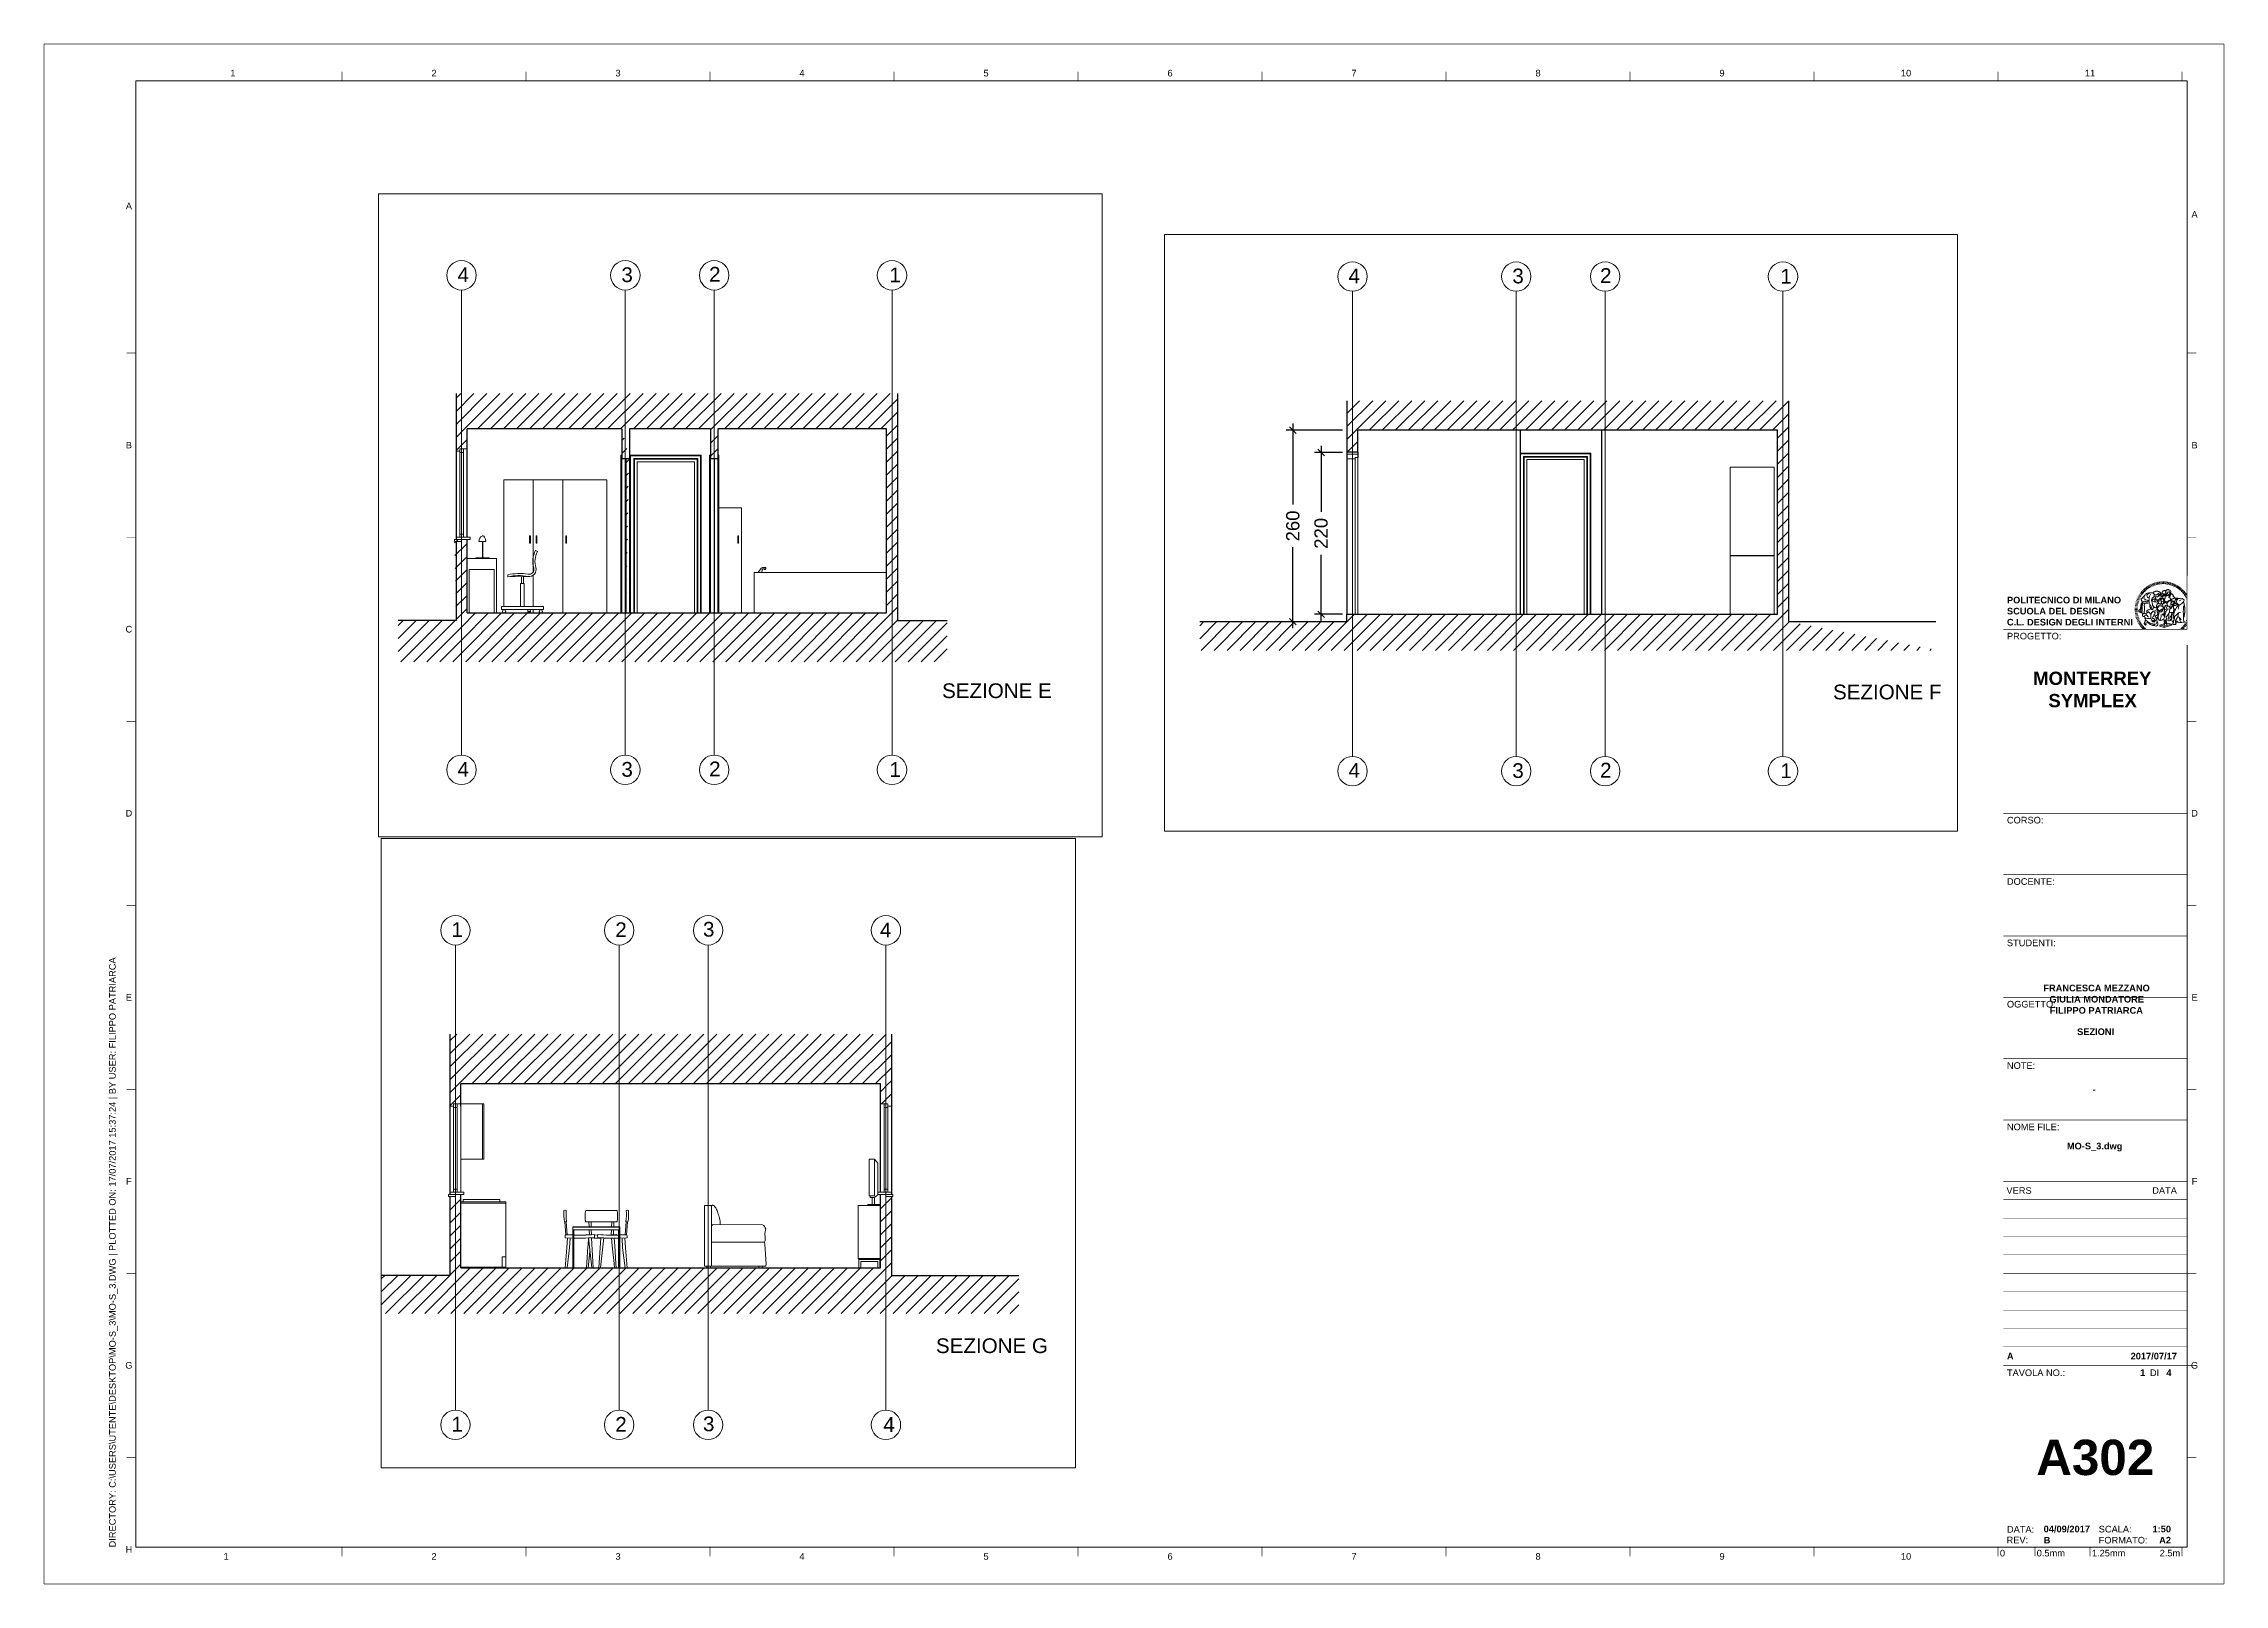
# Paper-space layout 'A000 (4)' of a CAD drawing. Header units: metres, sheet in millimetres. Extents: x 0 to 592, y 0 to 419.
# The model-space entities are those that its viewports show. They can reach past a viewport. Long polylines and large blocks are cut down to what shows.
import ezdxf
from ezdxf.enums import TextEntityAlignment as Align

# ---------------------------------------------------------------- set-up
doc = ezdxf.new("R2010")
doc.units = ezdxf.units.M
doc.header["$LTSCALE"] = 5
doc.header["$MEASUREMENT"] = 0
doc.set_wipeout_variables(frame=1)
doc.layers.get('0').update_dxf_attribs({"color": 30})
doc.layers.get('DEFPOINTS').update_dxf_attribs({"color": 210})
doc.layers.add('_AUX', color=210, linetype='Continuous', lineweight=18, plot=False)
doc.layers.add('G-ANNO-NPLT', color=210, linetype='Continuous', lineweight=18, plot=False)
for name, color, linetype, lineweight in [('A-ANNO-DIMS', 3, 'Continuous', 9), ('A-ANNO-SCRN', 30, 'Continuous', 9), ('A-ANNO-TEXT', 3, 'Continuous', 18), ('A-ELEV-MBE1', 7, 'Continuous', 25), ('A-ELEV-MBE2', 4, 'Continuous', 20), ('A-FURN', 8, 'Continuous', 18), ('A-SECT-MCUT', 2, 'Continuous', 30), ('G-ANNO-LOGO', 3, 'Continuous', 18), ('G-ANNO-TEXT', 3, 'Continuous', 18), ('G-ANNO-TTLB', 3, 'Continuous', 18)]:
    doc.layers.add(name, color=color, linetype=linetype, lineweight=lineweight)
doc.styles.add('ARIAL', font='arial.ttf')
doc.styles.add('ARIAL-BOLD', font='')
doc.styles.add('E-ARIAL', font='arial.ttf')
doc.styles.get('ARIAL-BOLD').set_extended_font_data('Arial', bold=True)
doc.dimstyles.new('TICK_36', dxfattribs={"dimtxt": 15, "dimasz": 3.6, "dimexe": 1.8, "dimexo": 1.2, "dimgap": 1.8, "dimtad": 0, "dimdec": 0, "dimzin": 0, "dimdsep": 46, "dimtxsty": 'ARIAL', "dimblk": 'OBLIQUE', "dimcen": 1.8, "dimdle": 1.8, "dimclrd": 256, "dimclrt": 256, "dimadec": 0, "dimazin": 0, "dimtfac": 1, "dimtdec": 0, "dimtmove": 1, "dimatfit": 3, "dimldrblk": 'OPEN90', "dimfxl": 1, "dimtfill": 1, "dimtolj": 1, "dimtzin": 0, "dimarcsym": 0})

psp = doc.layouts.new('A000 (4)')

# ---------------------------------------------------------------- texts
at = {"layer": 'G-ANNO-TEXT', "style": 'ARIAL'}
for s, p in [('1', (51.28, 410.55)), ('2', (105.94, 410.55)), ('3', (155.94, 410.55)), ('4', (205.94, 410.55)), ('5', (255.94, 410.55)), ('6', (305.94, 410.55)), ('7', (355.94, 410.55)), ('8', (405.94, 410.55)), ('9', (455.94, 410.55)), ('10', (505.94, 410.55)), ('11', (555.94, 410.55)), ('A', (23.02, 374.46)), ('A', (584.33, 372.18)), ('B', (23.02, 309.48)), ('B', (584.33, 309.48)), ('C', (23.02, 259.48)), ('C', (584.33, 259.48)), ('D', (23.02, 209.48)), ('D', (584.33, 209.48)), ('E', (23.02, 159.48)), ('E', (584.33, 159.48)), ('F', (23.02, 109.48)), ('F', (584.33, 109.48)), ('G', (23.02, 59.48)), ('G', (584.33, 59.48)), ('H', (23.02, 9.48)), ('1', (49.43, 7.57)), ('2', (105.94, 7.57)), ('3', (155.94, 7.57)), ('4', (205.94, 7.57)), ('5', (255.94, 7.57)), ('6', (305.94, 7.57)), ('7', (355.94, 7.57)), ('8', (405.94, 7.57)), ('9', (455.94, 7.57)), ('10', (505.94, 7.57))]:
    psp.add_text(s, height=1.8, dxfattribs=at).set_placement(p, align=Align.MIDDLE_CENTER)
at = {"layer": 'G-ANNO-TEXT', "insert": (17.64, 10.01), "char_height": 1.8, "attachment_point": 1, "rotation": 90, "style": 'ARIAL'}
psp.add_mtext_dynamic_manual_height_columns('DIRECTORY: C:\\\\USERS\\\\UTENTE\\\\DESKTOP\\\\MO-S_3\\\\MO-S_3.DWG | PLOTTED ON: 17/07/2017 15:37:24 | BY USER: FILIPPO PATRIARCA', width=412.209, gutter_width=9, heights=[0], dxfattribs=at)

msp = doc.modelspace()

# ---------------------------------------------------------------- texts
at = {"layer": 'A-ANNO-TEXT', "char_height": 0.2, "attachment_point": 1, "style": 'ARIAL'}
for s, width, insert in [('4', 0.34021, (62.226, 51.269)), ('3', 0.34021, (64.452, 51.268)), ('2', 0.34021, (65.644, 51.274)), ('1', 0.34021, (68.094, 51.265)), ('SEZIONE F', 3.80072, (68.809, 45.617)), ('4', 0.34021, (62.226, 44.551)), ('3', 0.34021, (64.452, 44.549)), ('2', 0.34021, (65.644, 44.555)), ('1', 0.34021, (68.094, 44.547)), ('1', 0.34021, (62.226, 34.118)), ('2', 0.34021, (64.452, 34.117)), ('3', 0.34021, (65.644, 34.123)), ('4', 0.34021, (68.048, 34.114)), ('SEZIONE G', 3.80072, (68.809, 28.466)), ('1', 0.34021, (62.226, 27.4)), ('2', 0.34021, (64.452, 27.398)), ('3', 0.34021, (65.644, 27.404)), ('4', 0.34021, (68.094, 27.396)), ('4', 0.34021, (62.226, 15.725)), ('3', 0.34021, (64.452, 15.724)), ('2', 0.34021, (65.644, 15.73)), ('1', 0.34021, (68.094, 15.721)), ('SEZIONE E', 3.80072, (68.809, 10.073)), ('4', 0.34021, (62.226, 9.007)), ('3', 0.34021, (64.452, 9.005)), ('2', 0.34021, (65.644, 9.011)), ('1', 0.34021, (68.094, 9.003))]:
    msp.add_mtext_dynamic_manual_height_columns(s, width=width, gutter_width=9, heights=[0], dxfattribs=dict(at, insert=insert))

# ---------------------------------------------------------------- blocks, each defined once
blk = doc.blocks.new('*U97')
at = {"layer": 'G-ANNO-TTLB', "const_width": 0.18}
for points in [[(0, -2.5), (0, 0)], [(10, 0), (10, -2.5)], [(25, 0), (25, -2.5)]]:
    blk.add_lwpolyline(points, dxfattribs=at)
at = {"layer": 'G-ANNO-TEXT', "style": 'E-ARIAL'}
blk.add_text('0', height=1.8, dxfattribs=at).set_placement((1.2, -0.7), align=Align.TOP_CENTER)
for s, p in [('0.5mm', (10.5, -2.5)), ('1.25mm', (25.5, -2.5))]:
    blk.add_text(s, height=1.8, dxfattribs=at).set_placement(p)
blk.add_text('2.5m', height=1.8, dxfattribs=at).set_placement((49.5, -2.5), align=Align.RIGHT)
blk = doc.blocks.new('logoPolimi')
for p, q in [((-1.49, 1.84), (-1.36, 1.68)), ((-1.41, 1.91), (-1.28, 1.74)), ((-1.32, 1.97), (-1.2, 1.8)), ((-1.22, 2.03), (-1.11, 1.85)), ((-1.13, 2.09), (-1.03, 1.9)), ((-1.03, 2.14), (-0.94, 1.95)), ((-0.93, 2.18), (-0.84, 1.99)), ((-0.83, 2.22), (-0.75, 2.03)), ((-0.72, 2.26), (-0.66, 2.06)), ((-0.61, 2.29), (-0.56, 2.09)), ((-0.51, 2.32), (-0.46, 2.11)), ((-0.4, 2.34), (-0.36, 2.13)), ((-0.29, 2.35), (-0.26, 2.14)), ((-0.18, 2.36), (-0.16, 2.15)), ((-0.07, 2.37), (-0.06, 2.16)), ((0.04, 2.37), (0.04, 2.16)), ((0.15, 2.36), (0.14, 2.16)), ((0.26, 2.36), (0.24, 2.15)), ((0.37, 2.34), (0.34, 2.13)), ((0.48, 2.32), (0.44, 2.12)), ((0.59, 2.3), (0.54, 2.09)), ((0.69, 2.27), (0.63, 2.07)), ((0.8, 2.23), (0.73, 2.03)), ((0.9, 2.19), (0.82, 2)), ((1, 2.15), (0.91, 1.96)), ((1.1, 2.1), (1, 1.91)), ((1.2, 2.04), (1.09, 1.86)), ((1.29, 1.99), (1.18, 1.81)), ((1.38, 1.92), (1.26, 1.75)), ((1.47, 1.86), (1.34, 1.69)), ((-2.37, 0.12), (-2.16, 0.11)), ((-2.37, 0.01), (-2.16, 0.01)), ((-2.36, 0.23), (-2.15, 0.21)), ((-2.35, 0.34), (-2.14, 0.31)), ((-2.33, 0.45), (-2.12, 0.41)), ((-2.3, 0.55), (-2.1, 0.51)), ((-2.28, 0.66), (-2.07, 0.6)), ((-2.24, 0.77), (-2.04, 0.7)), ((-2.2, 0.87), (-2.01, 0.79)), ((-2.16, 0.97), (-1.97, 0.89)), ((-2.11, 1.07), (-1.93, 0.98)), ((-2.06, 1.17), (-1.88, 1.07)), ((-2.01, 1.26), (-1.83, 1.15)), ((-1.94, 1.36), (-1.77, 1.24)), ((-1.88, 1.45), (-1.71, 1.32)), ((-1.84, 0.03), (-1.82, 0.35)), ((-1.81, 1.53), (-1.65, 1.4)), ((-1.74, 1.61), (-1.58, 1.47)), ((-1.73, 0.59), (-1.73, 0.59)), ((-1.73, 0.59), (-1.73, 0.59)), ((-1.66, 1.69), (-1.51, 1.54)), ((-1.65, 0.57), (-1.65, 0.57)), ((-1.59, 1.12), (-1.59, 1.12)), ((-1.58, 1.77), (-1.44, 1.61)), ((-1.51, 0.55), (-1.51, 0.55)), ((-1.51, 0.55), (-1.51, 0.55)), ((-1.31, 0.79), (-1.21, 0.75)), ((-1.21, 0.75), (-1.31, 0.79)), ((-1.21, 0.75), (-1.31, 0.79)), ((-1.21, 0.75), (-1.21, 0.75)), ((-1.21, 0.75), (-1.21, 0.75)), ((-1.19, 0.76), (-1.19, 0.76)), ((-1.19, 0.76), (-1.19, 0.76)), ((-1.17, 0.99), (-1.18, 0.99)), ((-1.18, 0.99), (-1.17, 0.99)), ((-1.16, 0.57), (-1.16, 0.57)), ((-1.16, 0.57), (-1.16, 0.57)), ((-1.1, 0.01), (-0.99, 0.06)), ((-0.99, 0.06), (-1.1, 0.01)), ((-0.99, 0.06), (-1.1, 0.01)), ((-0.99, 0.06), (-0.99, 0.06)), ((-0.99, 0.06), (-0.99, 0.06)), ((-0.97, 0.79), (-0.98, 0.79)), ((-0.89, 0.84), (-0.97, 0.79)), ((-0.97, 0.79), (-0.89, 0.84)), ((-0.96, 1.41), (-0.96, 1.41)), ((-0.96, 1.41), (-0.96, 1.41)), ((-0.89, 0.84), (-0.82, 0.87)), ((-0.82, 0.87), (-0.89, 0.84)), ((-0.89, 0.84), (-0.82, 0.87)), ((-0.88, 0.83), (-0.89, 0.84)), ((-0.85, 1.39), (-0.85, 1.39)), ((-0.85, 1.39), (-0.85, 1.39)), ((-0.84, 0.14), (-0.84, 0.14)), ((-0.77, 1.08), (-0.78, 1.08)), ((-0.78, 1.08), (-0.77, 1.08)), ((-0.61, 1.12), (-0.77, 1.08)), ((-0.77, 1.08), (-0.61, 1.12)), ((-0.77, 1.08), (-0.61, 1.12)), ((-0.75, 1.3), (-0.76, 1.29)), ((-0.76, 1.29), (-0.75, 1.3)), ((-0.65, 0.99), (-0.7, 0.96)), ((-0.69, 0.18), (-0.68, 0.18)), ((-0.66, 0.93), (-0.66, 0.93)), ((-0.66, 0.93), (-0.64, 0.93)), ((-0.66, 0.93), (-0.66, 0.93)), ((-0.66, 0.93), (-0.66, 0.93)), ((-0.63, 1.01), (-0.63, 1.01)), ((-0.63, 1.01), (-0.62, 1.01)), ((-0.63, 0.66), (-0.63, 0.66)), ((-0.6, 1.12), (-0.61, 1.12)), ((-0.61, 1.12), (-0.6, 1.12)), ((-0.61, 1.12), (-0.6, 1.12)), ((-0.61, 0.86), (-0.57, 0.85)), ((-0.57, 0.85), (-0.61, 0.86)), ((-0.61, 0.86), (-0.57, 0.85)), ((-0.53, 1.08), (-0.6, 1.12)), ((-0.6, 1.12), (-0.6, 1.11)), ((-0.6, 1.12), (-0.53, 1.08)), ((-0.57, 0.8), (-0.59, 0.8)), ((-0.57, 0.85), (-0.53, 0.84)), ((-0.57, 0.85), (-0.57, 0.85)), ((-0.57, 0.85), (-0.57, 0.85)), ((-0.57, 0.85), (-0.53, 0.84)), ((-0.56, 0.29), (-0.49, 0.48)), ((-0.56, 0.14), (-0.56, 0.29)), ((-0.5, 0.11), (-0.56, 0.14)), ((-0.53, 0.84), (-0.51, 0.84)), ((-0.53, 0.84), (-0.51, 0.84)), ((-0.53, 0.84), (-0.53, 0.84)), ((-0.51, 0.11), (-0.51, 0.11)), ((-0.51, 0.11), (-0.51, 0.11)), ((-0.34, 0.33), (-0.5, 0.11)), ((-0.49, 0.48), (-0.41, 0.55)), ((-0.42, 0.8), (-0.47, 0.79)), ((-0.42, 0.8), (-0.47, 0.79)), ((-0.47, 0.79), (-0.45, 0.76)), ((-0.47, 0.79), (-0.45, 0.76)), ((-0.45, 1.14), (-0.42, 1.11)), ((-0.42, 1.26), (-0.36, 1.22)), ((-0.41, 0.55), (-0.34, 0.49)), ((-0.4, 1.37), (-0.38, 1.38)), ((-0.39, 1.37), (-0.4, 1.37)), ((-0.35, 1.33), (-0.4, 1.37)), ((-0.39, 1.24), (-0.4, 1.23)), ((-0.38, 1.14), (-0.38, 1.14)), ((-0.34, 0.49), (-0.09, 0.48)), ((-0.16, 0.32), (-0.34, 0.33)), ((-0.14, 0.32), (-0.31, 0.34)), ((-0.28, 1.3), (-0.29, 1.3)), ((-0.28, 1.3), (-0.28, 1.3)), ((-0.16, 1.24), (-0.16, 1.25)), ((-0.16, 1.25), (-0.16, 1.25)), ((-0.16, 0.49), (-0.14, 0.64)), ((-0.06, 0.27), (-0.16, 0.32)), ((-0.1, 0.88), (-0.09, 0.87)), ((-0.08, 1.37), (-0.08, 1.38)), ((-0.08, 1.23), (-0.05, 1.21)), ((-0.05, 1.21), (-0.08, 1.23)), ((-0.08, 1.23), (-0.05, 1.21)), ((-0.03, 0.26), (-0.06, 0.27)), ((-0.05, 1.21), (-0.04, 1.21)), ((-0.04, 1.21), (-0.05, 1.21)), ((-0.04, 1.21), (-0.04, 1.21)), ((-0.04, 1.21), (-0.04, 1.21)), ((-0.04, 0.48), (-0.03, 0.26)), ((0.03, 1.15), (0.03, 1.15)), ((0.03, 0.66), (0.03, 0.67)), ((0.07, 0.58), (0.07, 0.57)), ((0.1, 1.18), (0.1, 1.18)), ((0.1, 0.84), (0.1, 0.84)), ((0.13, 1.32), (0.17, 1.19)), ((0.14, 0.71), (0.34, 0.65)), ((0.31, 0.56), (0.17, 0.63)), ((0.27, 1.61), (0.27, 1.61)), ((0.27, 1.61), (0.27, 1.61)), ((0.27, 1.61), (0.27, 1.61)), ((0.29, 1.29), (0.29, 1.29)), ((0.29, 1.29), (0.29, 1.29)), ((0.29, 1.29), (0.29, 1.29)), ((0.29, 1.29), (0.29, 1.29)), ((0.33, 0.49), (0.34, 0.49)), ((0.33, 0.03), (0.35, 0.03)), ((0.33, 0.03), (0.35, 0.03)), ((0.34, 0.65), (0.34, 0.64)), ((0.35, 0.03), (0.57, 0.06)), ((0.35, 0.03), (0.57, 0.06)), ((0.35, 0.03), (0.35, 0.03)), ((0.35, 0.03), (0.35, 0.03)), ((0.38, 1.36), (0.37, 1.35)), ((0.38, 0.34), (0.37, 0.34)), ((0.38, 0.34), (0.38, 0.34)), ((0.43, 0.67), (0.39, 0.64)), ((0.49, 1.05), (0.51, 1.13)), ((0.51, 1.13), (0.49, 1.05)), ((0.49, 1.05), (0.51, 1.13)), ((0.51, 1.31), (0.5, 1.29)), ((0.51, 1.13), (0.52, 1.23)), ((0.52, 1.23), (0.51, 1.23)), ((0.51, 1.23), (0.52, 1.23)), ((0.52, 1.23), (0.51, 1.13)), ((0.51, 1.13), (0.52, 1.23)), ((0.52, 1.24), (0.6, 1.37)), ((0.52, 1.23), (0.6, 1.36)), ((0.6, 1.36), (0.52, 1.23)), ((0.52, 1.23), (0.52, 1.23)), ((0.52, 1.23), (0.52, 1.24)), ((0.52, 1.23), (0.52, 1.23)), ((0.55, 1.07), (0.53, 1.06)), ((0.53, 1.04), (0.53, 1.06)), ((0.53, 1.05), (0.53, 1.04)), ((0.54, 0.3), (0.63, 0.32)), ((0.54, -0.08), (0.61, 0.06)), ((0.61, 0.06), (0.54, -0.08)), ((0.54, -0.08), (0.61, 0.06)), ((0.56, 0.19), (0.59, 0.21)), ((0.57, 1.07), (0.57, 1.07)), ((0.57, 1.07), (0.57, 1.07)), ((0.57, 1.07), (0.57, 1.07)), ((0.57, 1.07), (0.57, 1.07)), ((0.57, 1.07), (0.57, 1.07)), ((0.57, 1.07), (0.57, 1.07)), ((0.57, 1.07), (0.57, 1.07)), ((0.58, 0.3), (0.59, 0.29)), ((0.59, 0.78), (0.59, 0.79)), ((0.59, 0.79), (0.59, 0.79)), ((0.59, 0.79), (0.59, 0.79)), ((0.59, 0.79), (0.59, 0.78)), ((0.61, 0.06), (0.6, 0.07)), ((0.6, 0.07), (0.61, 0.06)), ((0.61, 0.06), (0.61, 0.07)), ((0.62, 0.21), (0.65, 0.22)), ((0.64, 1.37), (0.65, 1.37)), ((0.69, 0.86), (0.68, 0.86)), ((0.68, 0.86), (0.69, 0.86)), ((0.68, 0.76), (0.68, 0.76)), ((0.76, 0.26), (0.76, 0.26)), ((0.82, 0.35), (0.84, 0.36)), ((0.82, 0.35), (0.82, 0.35)), ((0.84, 0.36), (0.84, 0.37)), ((0.85, 0.34), (1.05, 0.35)), ((0.93, 1.05), (0.93, 1.05)), ((0.93, 1.05), (0.93, 1.05)), ((0.93, 1.05), (0.93, 1.04)), ((0.93, 1.05), (0.93, 1.05)), ((0.97, 0.66), (0.96, 0.66)), ((1.01, 0.97), (0.98, 0.96)), ((1.17, 0.96), (1.17, 0.95)), ((1.17, 0.95), (1.17, 0.95)), ((1.34, 0.37), (1.26, 0.04)), ((1.27, 0.37), (1.27, 0.38)), ((1.28, 0.95), (1.28, 0.95)), ((1.37, 0.73), (1.46, 0.81)), ((1.41, 0.4), (1.41, 0.41)), ((1.56, 1.79), (1.42, 1.63)), ((1.64, 1.71), (1.49, 1.56)), ((1.49, 0.9), (1.57, 0.92)), ((1.72, 1.63), (1.56, 1.49)), ((1.67, 0.6), (1.57, 0.53)), ((1.79, 1.55), (1.63, 1.41)), ((1.86, 1.47), (1.7, 1.34)), ((1.93, 1.38), (1.76, 1.26)), ((1.99, 1.29), (1.81, 1.17)), ((2.05, 1.19), (1.87, 1.09)), ((2.1, 1.1), (1.92, 1)), ((2.15, 1), (1.96, 0.91)), ((2.19, 0.9), (2, 0.82)), ((2.23, 0.79), (2.04, 0.72)), ((2.27, 0.69), (2.07, 0.63)), ((2.3, 0.58), (2.09, 0.53)), ((2.32, 0.47), (2.12, 0.43)), ((2.34, 0.37), (2.13, 0.33)), ((2.36, 0.26), (2.15, 0.23)), ((2.37, 0.15), (2.16, 0.13)), ((2.37, 0.04), (2.16, 0.03)), ((-2.37, -0.1), (-2.16, -0.09)), ((-2.36, -0.21), (-2.15, -0.19)), ((-2.35, -0.32), (-2.14, -0.29)), ((-2.33, -0.43), (-2.12, -0.39)), ((-2.31, -0.54), (-2.1, -0.49)), ((-2.28, -0.65), (-2.08, -0.59)), ((-2.25, -0.75), (-2.05, -0.69)), ((-2.21, -0.86), (-2.02, -0.78)), ((-2.17, -0.96), (-1.98, -0.87)), ((-2.12, -1.06), (-1.93, -0.96)), ((-2.07, -1.16), (-1.89, -1.05)), ((-2.04, -0.15), (-1.97, -0.2)), ((-2.01, -1.25), (-1.84, -1.14)), ((-1.95, -1.34), (-1.78, -1.22)), ((-1.89, -1.43), (-1.72, -1.31)), ((-1.82, -1.52), (-1.66, -1.38)), ((-1.75, -1.6), (-1.59, -1.46)), ((-1.67, -1.68), (-1.52, -1.53)), ((-1.58, -0.12), (-1.6, -0.18)), ((-1.6, -0.18), (-1.58, -0.28)), ((-1.57, -0.54), (-1.59, -0.54)), ((-1.59, -0.54), (-1.59, -0.54)), ((-1.59, -1.76), (-1.45, -1.6)), ((-1.56, -0.32), (-1.56, -0.31)), ((-1.56, -0.31), (-1.56, -0.31)), ((-1.53, -0.65), (-1.53, -0.65)), ((-1.53, -0.65), (-1.53, -0.65)), ((-1.51, -1.83), (-1.37, -1.67)), ((-1.48, -0.86), (-1.48, -0.85)), ((-1.42, -0.37), (-1.42, -0.37)), ((-1.42, -1.9), (-1.29, -1.73)), ((-1.38, -0.46), (-1.38, -0.46)), ((-1.33, -1.96), (-1.21, -1.79)), ((-1.31, -0.24), (-1.31, -0.23)), ((-1.31, -0.23), (-1.31, -0.24)), ((-1.23, -0.19), (-1.23, -0.19)), ((-1.23, -0.19), (-1.23, -0.19)), ((-1.23, -0.19), (-1.23, -0.19)), ((-1.23, -0.19), (-1.23, -0.19)), ((-1.01, -0.39), (-1.02, -0.39)), ((-1.02, -0.39), (-1.01, -0.39)), ((-1.02, -0.7), (-1.02, -0.7)), ((-1.02, -0.7), (-1.02, -0.7)), ((-1.02, -0.7), (-1.02, -0.7)), ((-0.79, -0.51), (-0.83, -0.58)), ((-0.83, -0.58), (-0.79, -0.51)), ((-0.83, -0.58), (-0.79, -0.51)), ((-0.78, -1.05), (-0.83, -0.94)), ((-0.83, -0.94), (-0.78, -1.05)), ((-0.83, -0.94), (-0.83, -0.94)), ((-0.83, -0.94), (-0.78, -1.05)), ((-0.82, -1.23), (-0.82, -1.23)), ((-0.82, -1.23), (-0.77, -1.23)), ((-0.77, -1.23), (-0.82, -1.23)), ((-0.82, -1.23), (-0.82, -1.23)), ((-0.77, -1.23), (-0.82, -1.23)), ((-0.75, -0.96), (-0.8, -0.89)), ((-0.8, -0.89), (-0.79, -0.92)), ((-0.79, -0.92), (-0.8, -0.89)), ((-0.8, -0.89), (-0.75, -0.96)), ((-0.79, -0.92), (-0.8, -0.89)), ((-0.8, -0.89), (-0.8, -0.89)), ((-0.8, -0.89), (-0.75, -0.96)), ((-0.79, -0.92), (-0.78, -0.95)), ((-0.78, -0.95), (-0.79, -0.92)), ((-0.78, -0.95), (-0.79, -0.92)), ((-0.77, -0.49), (-0.78, -0.48)), ((-0.78, -0.48), (-0.77, -0.49)), ((-0.78, -0.95), (-0.76, -1)), ((-0.76, -1), (-0.78, -0.95)), ((-0.76, -1), (-0.78, -0.95)), ((-0.71, -0.89), (-0.75, -0.87)), ((-0.75, -0.87), (-0.71, -0.89)), ((-0.75, -0.87), (-0.71, -0.89)), ((-0.72, -1.01), (-0.75, -0.96)), ((-0.75, -0.96), (-0.72, -1.01)), ((-0.75, -0.96), (-0.72, -1.01)), ((-0.64, -0.93), (-0.71, -0.89)), ((-0.71, -0.89), (-0.64, -0.93)), ((-0.71, -0.89), (-0.64, -0.93)), ((-0.66, -0.53), (-0.66, -0.53)), ((-0.66, -0.53), (-0.66, -0.53)), ((-0.66, -0.53), (-0.66, -0.53)), ((-0.39, -0.81), (-0.51, -0.69)), ((-0.51, -1.04), (-0.5, -1.04)), ((-0.48, -0.42), (-0.48, -0.42)), ((-0.48, -0.42), (-0.48, -0.42)), ((-0.48, -0.42), (-0.48, -0.42)), ((-0.41, -0.51), (-0.41, -0.51)), ((-0.38, -0.05), (-0.39, -0.12)), ((-0.39, -0.12), (-0.37, -0.1)), ((-0.35, -0.14), (-0.37, -0.08)), ((-0.37, -0.09), (-0.37, -0.09)), ((-0.33, -0.12), (-0.35, -0.14)), ((-0.32, -0.14), (-0.35, -0.14)), ((-0.35, -0.18), (-0.34, -0.22)), ((-0.34, -0.08), (-0.29, -0.16)), ((-0.34, -0.22), (-0.34, -0.22)), ((-0.27, -0.17), (-0.32, -0.14)), ((-0.25, -0.91), (-0.26, -0.9)), ((-0.26, -1.29), (0.1, -1.2)), ((0.1, -1.2), (-0.26, -1.29)), ((0.08, -1.4), (-0.26, -1.29)), ((-0.26, -1.29), (0.08, -1.4)), ((-0.26, -1.38), (-0.26, -1.29)), ((-0.26, -1.29), (-0.26, -1.29)), ((-0.26, -1.29), (-0.26, -1.38)), ((-0.26, -1.29), (0.08, -1.4)), ((-0.26, -1.29), (-0.26, -1.29)), ((0.08, -1.49), (-0.26, -1.38)), ((-0.26, -1.38), (0.09, -1.49)), ((-0.14, -0.15), (-0.16, -0.13)), ((-0.11, -0.04), (-0.12, -0.05)), ((-0.04, -0.41), (-0.01, -0.44)), ((-0.01, -0.44), (-0.04, -0.41)), ((-0.04, -0.41), (-0.01, -0.44)), ((0.07, -0.84), (0.07, -0.84)), ((0.07, -0.84), (0.07, -0.84)), ((0.1, -1.2), (0.08, -1.32)), ((0.08, -1.32), (0.13, -1.2)), ((0.08, -1.4), (0.72, -1.22)), ((0.72, -1.22), (0.08, -1.4)), ((0.08, -1.4), (0.72, -1.22)), ((0.72, -1.31), (0.08, -1.49)), ((0.08, -1.44), (0.08, -1.4)), ((0.08, -1.4), (0.08, -1.44)), ((0.08, -1.4), (0.08, -1.49)), ((0.08, -1.49), (0.08, -1.44)), ((0.08, -1.44), (0.08, -1.44)), ((0.08, -1.44), (0.08, -1.45)), ((0.08, -1.45), (0.08, -1.46)), ((0.08, -1.46), (0.08, -1.49)), ((0.1, -1.01), (0.09, -0.86)), ((0.1, -1.01), (0.09, -0.86)), ((0.09, -1.49), (0.72, -1.31)), ((0.1, -1.2), (0.12, -1.04)), ((0.12, -1.04), (0.1, -1.2)), ((0.13, -1.2), (0.1, -1.2)), ((0.1, -1.2), (0.13, -1.2)), ((0.13, -1.2), (0.1, -1.2)), ((0.1, -1.2), (0.1, -1.2)), ((0.11, -0.44), (0.11, -0.44)), ((0.11, -0.44), (0.11, -0.44)), ((0.12, -0.21), (0.12, -0.21)), ((0.12, -0.21), (0.12, -0.21)), ((0.12, -0.21), (0.12, -0.21)), ((0.12, -0.21), (0.12, -0.21)), ((0.12, -0.21), (0.12, -0.21)), ((0.12, -0.21), (0.12, -0.21)), ((0.12, -0.21), (0.12, -0.21)), ((0.12, -0.21), (0.12, -0.21)), ((0.12, -0.21), (0.12, -0.21)), ((0.12, -0.21), (0.12, -0.21)), ((0.12, -0.21), (0.12, -0.21)), ((0.12, -0.21), (0.12, -0.21)), ((0.12, -0.21), (0.12, -0.21)), ((0.12, -0.56), (0.14, -0.53)), ((0.14, -0.53), (0.12, -0.56)), ((0.12, -0.56), (0.14, -0.53)), ((0.12, -1.04), (0.12, -1.04)), ((0.12, -1.04), (0.12, -1.04)), ((0.12, -1.04), (0.12, -1.04)), ((0.21, -0.99), (0.13, -1.2)), ((0.13, -1.2), (0.21, -0.99)), ((0.36, -1.14), (0.13, -1.2)), ((0.13, -1.2), (0.26, -1.17)), ((0.14, -0.53), (0.16, -0.49)), ((0.16, -0.49), (0.14, -0.53)), ((0.14, -0.53), (0.16, -0.49)), ((0.16, -0.49), (0.16, -0.49)), ((0.16, -0.49), (0.16, -0.49)), ((0.28, -1.19), (0.21, -0.99)), ((0.21, -0.99), (0.31, -1.27)), ((0.24, -0.17), (0.24, -0.16)), ((0.24, -0.16), (0.24, -0.17)), ((0.25, -0.84), (0.25, -0.88)), ((0.25, -0.88), (0.25, -0.84)), ((0.25, -0.88), (0.25, -0.84)), ((0.25, -0.88), (0.29, -1.17)), ((0.26, -0.88), (0.25, -0.88)), ((0.31, -1.27), (0.25, -0.88)), ((0.26, -1.17), (0.28, -1.16)), ((0.28, -1.16), (0.36, -1.14)), ((0.29, -1.17), (0.28, -1.19)), ((0.36, -1.14), (0.72, -1.22)), ((0.72, -1.22), (0.36, -1.14)), ((0.49, -0.31), (0.49, -0.31)), ((0.49, -0.31), (0.49, -0.31)), ((0.5, -0.27), (0.5, -0.27)), ((0.51, -0.27), (0.51, -0.27)), ((0.72, -0.81), (0.75, -0.89)), ((0.72, -1.22), (0.72, -1.31)), ((0.72, -1.31), (0.72, -1.22)), ((0.74, -0.23), (0.74, -0.23)), ((0.74, -0.23), (0.75, -0.24)), ((0.75, -0.23), (0.75, -0.23)), ((0.86, -0.25), (0.82, -0.34)), ((0.87, -0.22), (0.86, -0.23)), ((0.87, -0.22), (0.86, -0.25)), ((0.96, -0.58), (0.96, -0.57)), ((1.05, -1.05), (1.04, -1.05)), ((1.28, -2), (1.17, -1.82)), ((1.37, -1.93), (1.25, -1.76)), ((1.31, -0.27), (1.3, -0.26)), ((1.3, -0.26), (1.3, -0.26)), ((1.3, -0.26), (1.3, -0.26)), ((1.3, -0.26), (1.31, -0.27)), ((1.3, -0.26), (1.3, -0.26)), ((1.46, -1.87), (1.33, -1.7)), ((1.54, -1.8), (1.41, -1.64)), ((1.63, -1.72), (1.48, -1.57)), ((1.71, -1.65), (1.55, -1.5)), ((1.78, -1.57), (1.62, -1.43)), ((1.85, -1.48), (1.69, -1.35)), ((1.92, -1.39), (1.75, -1.27)), ((1.98, -1.3), (1.81, -1.19)), ((2.04, -1.21), (1.86, -1.1)), ((2.09, -1.11), (1.91, -1.01)), ((2.14, -1.01), (1.95, -0.92)), ((2.19, -0.91), (1.99, -0.83)), ((2.23, -0.81), (2.03, -0.74)), ((2.26, -0.7), (2.06, -0.64)), ((2.29, -0.6), (2.09, -0.55)), ((2.32, -0.49), (2.11, -0.45)), ((2.34, -0.38), (2.13, -0.35)), ((2.35, -0.27), (2.15, -0.25)), ((2.37, -0.08), (2.16, -0.07)), ((2.36, -0.16), (2.16, -0.15)), ((-1.24, -2.02), (-1.13, -1.84)), ((-1.14, -2.08), (-1.04, -1.89)), ((-1.04, -2.13), (-0.95, -1.94)), ((-0.94, -2.18), (-0.86, -1.98)), ((-0.84, -2.22), (-0.77, -2.02)), ((-0.74, -2.25), (-0.67, -2.05)), ((-0.63, -2.29), (-0.57, -2.08)), ((-0.52, -2.31), (-0.48, -2.11)), ((-0.42, -2.33), (-0.38, -2.13)), ((-0.31, -2.35), (-0.28, -2.14)), ((-0.2, -2.36), (-0.18, -2.15)), ((-0.09, -2.37), (-0.08, -2.16)), ((0.03, -2.37), (0.02, -2.16)), ((0.14, -2.37), (0.12, -2.16)), ((0.25, -2.36), (0.22, -2.15)), ((0.35, -2.34), (0.32, -2.14)), ((0.46, -2.32), (0.42, -2.12)), ((0.57, -2.3), (0.52, -2.1)), ((0.68, -2.27), (0.62, -2.07)), ((0.78, -2.24), (0.71, -2.04)), ((0.89, -2.2), (0.81, -2)), ((0.99, -2.15), (0.9, -1.96)), ((1.09, -2.11), (0.99, -1.92)), ((1.19, -2.05), (1.08, -1.87))]:
    blk.add_line(p, q)
for points in [[(-1.9, 0.12), (-1.94, 0.02), (-2.05, -0.09), (-2.05, -0.09)], [(-1.86, 0.38), (-1.86, 0.38), (-1.87, 0.19), (-1.9, 0.12)], [(-1.76, 0.6), (-1.76, 0.6), (-1.84, 0.57), (-1.86, 0.38)], [(-1.86, -0.04), (-1.84, 0.02), (-1.84, 0.03), (-1.84, 0.03)], [(-1.82, 0.78), (-1.83, 0.8), (-1.85, 0.86), (-1.83, 0.88)], [(-1.82, 0.78), (-1.83, 0.8), (-1.85, 0.86), (-1.83, 0.88)], [(-1.83, 0.88), (-1.81, 0.9), (-1.76, 0.96), (-1.76, 0.96)], [(-1.83, 0.88), (-1.81, 0.9), (-1.76, 0.96), (-1.76, 0.96)], [(-1.76, 0.6), (-1.83, 0.7), (-1.78, 0.74), (-1.78, 0.74)], [(-1.78, 0.74), (-1.79, 0.74), (-1.83, 0.7), (-1.76, 0.6)], [(-1.78, 0.74), (-1.8, 0.76), (-1.81, 0.78), (-1.82, 0.78)], [(-1.78, 0.74), (-1.8, 0.76), (-1.81, 0.78), (-1.82, 0.78)], [(-1.82, 0.35), (-1.81, 0.5), (-1.73, 0.59), (-1.73, 0.59)], [(-1.82, -0.19), (-1.73, -0.07), (-1.75, 0.14), (-1.75, 0.3)], [(-1.75, 0.33), (-1.75, 0.17), (-1.73, -0.05), (-1.8, -0.17)], [(-1.78, 0.74), (-1.75, 0.72), (-1.72, 0.69), (-1.68, 0.7)], [(-1.68, 0.7), (-1.72, 0.69), (-1.75, 0.72), (-1.78, 0.74)], [(-1.68, 0.7), (-1.72, 0.69), (-1.75, 0.72), (-1.78, 0.74)], [(-1.78, 0.74), (-1.78, 0.74), (-1.78, 0.74), (-1.78, 0.74)], [(-1.76, 0.96), (-1.68, 1.1), (-1.59, 1.12), (-1.59, 1.12)], [(-1.76, 0.96), (-1.68, 1.1), (-1.6, 1.12), (-1.6, 1.12)], [(-1.73, 0.59), (-1.74, 0.59), (-1.75, 0.6), (-1.76, 0.6)], [(-1.73, 0.59), (-1.74, 0.59), (-1.75, 0.6), (-1.76, 0.6)], [(-1.75, 0.3), (-1.76, 0.47), (-1.65, 0.57), (-1.65, 0.57)], [(-1.65, 0.57), (-1.65, 0.57), (-1.76, 0.5), (-1.75, 0.33)], [(-1.65, 0.57), (-1.68, 0.58), (-1.7, 0.58), (-1.73, 0.59)], [(-1.65, 0.57), (-1.68, 0.58), (-1.7, 0.58), (-1.73, 0.59)], [(-1.5, 0.71), (-1.53, 0.74), (-1.61, 0.71), (-1.68, 0.7)], [(-1.68, 0.7), (-1.61, 0.71), (-1.53, 0.73), (-1.5, 0.71)], [(-1.5, 0.71), (-1.53, 0.73), (-1.61, 0.71), (-1.68, 0.7)], [(-1.51, 0.55), (-1.56, 0.56), (-1.61, 0.56), (-1.65, 0.57)], [(-1.65, 0.57), (-1.61, 0.56), (-1.56, 0.56), (-1.51, 0.55)], [(-1.51, 0.55), (-1.56, 0.56), (-1.61, 0.56), (-1.65, 0.57)], [(-1.59, 1.12), (-1.6, 1.06), (-1.61, 0.99), (-1.61, 0.97)], [(-1.61, 0.97), (-1.61, 0.99), (-1.6, 1.06), (-1.59, 1.12)], [(-1.61, 0.97), (-1.61, 0.99), (-1.6, 1.06), (-1.59, 1.12)], [(-1.61, 0.97), (-1.61, 0.95), (-1.56, 0.88), (-1.54, 0.87)], [(-1.54, 0.87), (-1.56, 0.88), (-1.61, 0.95), (-1.61, 0.97)], [(-1.54, 0.87), (-1.56, 0.88), (-1.61, 0.96), (-1.61, 0.97)], [(-1.59, 1.12), (-1.59, 1.13), (-1.59, 1.15), (-1.58, 1.16)], [(-1.59, 1.12), (-1.59, 1.13), (-1.59, 1.15), (-1.58, 1.16)], [(-1.58, 1.16), (-1.57, 1.21), (-1.52, 1.23), (-1.49, 1.25)], [(-1.58, 1.16), (-1.57, 1.21), (-1.52, 1.23), (-1.49, 1.25)], [(-1.58, 0.36), (-1.58, 0.48), (-1.51, 0.55), (-1.51, 0.55)], [(-1.51, 0.55), (-1.51, 0.55), (-1.58, 0.48), (-1.58, 0.36)], [(-1.51, 0.55), (-1.51, 0.55), (-1.58, 0.48), (-1.58, 0.36)], [(-1.55, 0.04), (-1.55, 0.08), (-1.58, 0.25), (-1.58, 0.36)], [(-1.58, 0.36), (-1.58, 0.25), (-1.55, 0.08), (-1.55, 0.04)], [(-1.58, 0.36), (-1.58, 0.25), (-1.55, 0.08), (-1.55, 0.04)], [(-1.58, -0.12), (-1.57, -0.06), (-1.55, 0.02), (-1.55, 0.04)], [(-1.55, 0.04), (-1.55, 0.02), (-1.57, -0.06), (-1.58, -0.12)], [(-1.55, 0.04), (-1.55, 0.02), (-1.56, -0.04), (-1.57, -0.1)], [(-1.54, 0.87), (-1.52, 0.85), (-1.47, 0.83), (-1.44, 0.83)], [(-1.44, 0.83), (-1.47, 0.83), (-1.52, 0.85), (-1.54, 0.87)], [(-1.45, 0.83), (-1.47, 0.83), (-1.52, 0.85), (-1.54, 0.87)], [(-1.51, 0.55), (-1.33, 0.54), (-1.16, 0.57), (-1.16, 0.57)], [(-1.16, 0.57), (-1.16, 0.57), (-1.33, 0.54), (-1.51, 0.55)], [(-1.16, 0.57), (-1.16, 0.57), (-1.33, 0.54), (-1.51, 0.55)], [(-1.5, 0.71), (-1.46, 0.68), (-1.4, 0.62), (-1.33, 0.66)], [(-1.33, 0.66), (-1.4, 0.62), (-1.46, 0.68), (-1.5, 0.71)], [(-1.33, 0.66), (-1.4, 0.62), (-1.46, 0.68), (-1.5, 0.71)], [(-1.49, 1.25), (-1.46, 1.26), (-1.42, 1.33), (-1.39, 1.36)], [(-1.49, 1.25), (-1.46, 1.27), (-1.43, 1.34), (-1.39, 1.36)], [(-1.31, 0.79), (-1.33, 0.79), (-1.42, 0.83), (-1.45, 0.83)], [(-1.44, 0.83), (-1.42, 0.83), (-1.33, 0.79), (-1.31, 0.79)], [(-1.31, 0.79), (-1.33, 0.79), (-1.42, 0.83), (-1.44, 0.83)], [(-1.35, 1.1), (-1.4, 1.17), (-1.36, 1.23), (-1.29, 1.31)], [(-1.29, 1.31), (-1.36, 1.23), (-1.4, 1.17), (-1.35, 1.1)], [(-1.35, 1.1), (-1.4, 1.17), (-1.36, 1.23), (-1.29, 1.31)], [(-1.39, 1.36), (-1.35, 1.38), (-1.26, 1.4), (-1.19, 1.41)], [(-1.39, 1.36), (-1.35, 1.38), (-1.26, 1.4), (-1.19, 1.41)], [(-1.18, 0.99), (-1.24, 0.97), (-1.3, 1.03), (-1.35, 1.1)], [(-1.35, 1.1), (-1.3, 1.03), (-1.24, 0.97), (-1.18, 0.99)], [(-1.18, 1), (-1.24, 0.97), (-1.3, 1.03), (-1.35, 1.1)], [(-1.33, 0.66), (-1.28, 0.7), (-1.23, 0.73), (-1.21, 0.75)], [(-1.21, 0.75), (-1.23, 0.73), (-1.28, 0.7), (-1.33, 0.66)], [(-1.21, 0.75), (-1.23, 0.73), (-1.28, 0.7), (-1.33, 0.66)], [(-1.29, 1.31), (-1.22, 1.39), (-1.01, 1.41), (-0.96, 1.41)], [(-0.96, 1.41), (-1.01, 1.41), (-1.22, 1.39), (-1.29, 1.31)], [(-1.29, 1.31), (-1.22, 1.39), (-1.01, 1.41), (-0.96, 1.41)], [(-1.24, -0.02), (-1.21, -0.01), (-1.1, 0.01), (-1.1, 0.01)], [(-1.1, 0.01), (-1.1, 0.01), (-1.21, -0.01), (-1.24, -0.02)], [(-1.1, 0.01), (-1.1, 0.01), (-1.21, -0.01), (-1.24, -0.02)], [(-1.21, 0.75), (-1.2, 0.75), (-1.19, 0.76), (-1.19, 0.76)], [(-1.19, 0.76), (-1.19, 0.76), (-1.2, 0.75), (-1.21, 0.75)], [(-1.19, 0.76), (-1.19, 0.76), (-1.2, 0.76), (-1.21, 0.75)], [(-1.19, 1.41), (-1.11, 1.43), (-0.97, 1.41), (-0.97, 1.41)], [(-1.19, 1.41), (-1.12, 1.43), (-0.98, 1.41), (-0.98, 1.41)], [(-1.19, 0.76), (-1.19, 0.77), (-1.18, 0.78), (-1.18, 0.79)], [(-1.18, 0.79), (-1.18, 0.78), (-1.19, 0.77), (-1.19, 0.76)], [(-1.19, 0.76), (-1.19, 0.77), (-1.19, 0.78), (-1.18, 0.79)], [(-1.18, 0.68), (-1.18, 0.68), (-1.19, 0.71), (-1.19, 0.76)], [(-1.19, 0.76), (-1.19, 0.71), (-1.18, 0.68), (-1.18, 0.68)], [(-1.18, 0.68), (-1.18, 0.68), (-1.19, 0.71), (-1.19, 0.76)], [(-1.18, 0.97), (-1.18, 0.97), (-1.18, 0.98), (-1.17, 0.99)], [(-1.17, 0.99), (-1.18, 0.98), (-1.18, 0.97), (-1.18, 0.97)], [(-1.18, 0.97), (-1.18, 0.97), (-1.18, 0.98), (-1.17, 0.99)], [(-1.18, 0.79), (-1.17, 0.86), (-1.18, 0.95), (-1.18, 0.97)], [(-1.18, 0.97), (-1.18, 0.95), (-1.17, 0.86), (-1.18, 0.79)], [(-1.18, 0.79), (-1.17, 0.86), (-1.18, 0.95), (-1.18, 0.97)], [(-1.16, 0.57), (-1.17, 0.6), (-1.18, 0.64), (-1.18, 0.68)], [(-1.18, 0.68), (-1.18, 0.64), (-1.17, 0.6), (-1.16, 0.57)], [(-1.16, 0.57), (-1.17, 0.6), (-1.18, 0.64), (-1.18, 0.68)], [(-1.17, 0.99), (-1.17, 1.03), (-1.16, 1.09), (-1.14, 1.13)], [(-1.09, 0.42), (-1.1, 0.44), (-1.14, 0.48), (-1.16, 0.57)], [(-1.16, 0.57), (-1.14, 0.48), (-1.1, 0.44), (-1.09, 0.42)], [(-1.09, 0.42), (-1.1, 0.44), (-1.14, 0.48), (-1.16, 0.57)], [(-1.14, 1.13), (-1.12, 1.18), (-1.05, 1.31), (-1.05, 1.31)], [(-1.12, 0.46), (-1.12, 0.46), (-1.13, 0.38), (-1.11, 0.26)], [(-1.11, 0.26), (-1.08, 0.14), (-1.05, 0.03), (-1.05, 0.03)], [(-1.02, 0.32), (-1.02, 0.32), (-1.08, 0.4), (-1.09, 0.42)], [(-1.09, 0.42), (-1.08, 0.4), (-1.02, 0.32), (-1.02, 0.32)], [(-1.02, 0.32), (-1.02, 0.32), (-1.08, 0.4), (-1.09, 0.42)], [(-0.98, 0.2), (-0.98, 0.21), (-1.02, 0.32), (-1.02, 0.32)], [(-1.02, 0.32), (-1.02, 0.32), (-0.98, 0.21), (-0.98, 0.2)], [(-0.98, 0.2), (-0.98, 0.21), (-1.02, 0.32), (-1.02, 0.32)], [(-1.01, 0.12), (-1, 0.16), (-0.98, 0.19), (-0.98, 0.2)], [(-0.98, 0.2), (-0.98, 0.19), (-1, 0.16), (-1.01, 0.12)], [(-1.01, 0.12), (-1, 0.16), (-0.98, 0.19), (-0.98, 0.2)], [(-0.99, 0.06), (-1, 0.07), (-1.01, 0.1), (-1.01, 0.12)], [(-1.01, 0.12), (-1.01, 0.1), (-1, 0.07), (-0.99, 0.06)], [(-0.99, 0.06), (-1, 0.07), (-1.01, 0.1), (-1.01, 0.12)], [(-0.99, 0.06), (-0.99, 0.06), (-0.99, 0.06), (-0.98, 0.05)], [(-0.98, 0.05), (-0.99, 0.06), (-0.99, 0.06), (-0.99, 0.06)], [(-0.99, 0.05), (-0.99, 0.06), (-0.99, 0.06), (-0.99, 0.06)], [(-0.95, 0.02), (-0.96, 0.03), (-0.97, 0.04), (-0.99, 0.05)], [(-0.98, 1.41), (-0.98, 1.41), (-0.97, 1.41), (-0.96, 1.41)], [(-0.98, 0.81), (-0.94, 0.85), (-0.92, 0.93), (-0.91, 0.97)], [(-0.91, 0.97), (-0.92, 0.93), (-0.94, 0.85), (-0.98, 0.81)], [(-0.91, 0.97), (-0.92, 0.93), (-0.94, 0.85), (-0.98, 0.81)], [(-0.98, 0.79), (-0.98, 0.81), (-0.98, 0.81), (-0.98, 0.81)], [(-0.98, 0.81), (-0.98, 0.81), (-0.98, 0.81), (-0.98, 0.79)], [(-0.98, 0.81), (-0.98, 0.81), (-0.98, 0.81), (-0.98, 0.79)], [(-0.98, 0.79), (-0.98, 0.79), (-0.98, 0.78), (-0.97, 0.77)], [(-0.98, 0.79), (-0.98, 0.79), (-0.98, 0.78), (-0.97, 0.77)], [(-0.98, 0.05), (-0.97, 0.04), (-0.96, 0.03), (-0.95, 0.02)], [(-0.95, 0.02), (-0.96, 0.03), (-0.97, 0.04), (-0.98, 0.05)], [(-0.97, 1.41), (-0.97, 1.41), (-0.97, 1.41), (-0.96, 1.41)], [(-0.97, 0.77), (-0.96, 0.74), (-0.91, 0.64), (-0.91, 0.57)], [(-0.97, 0.77), (-0.96, 0.74), (-0.91, 0.64), (-0.91, 0.57)], [(-0.96, 1.41), (-0.94, 1.41), (-0.9, 1.41), (-0.85, 1.39)], [(-0.96, 1.41), (-0.94, 1.41), (-0.9, 1.41), (-0.85, 1.39)], [(-0.95, 0.02), (-0.94, 0.01), (-0.92, 0.01), (-0.9, 0.01)], [(-0.9, 0.01), (-0.92, 0.01), (-0.94, 0.01), (-0.95, 0.02)], [(-0.91, 0.01), (-0.92, 0.01), (-0.94, 0.01), (-0.95, 0.02)], [(-0.91, 0.97), (-0.89, 1), (-0.87, 1.01), (-0.84, 1.02)], [(-0.84, 1.02), (-0.87, 1.01), (-0.89, 1), (-0.91, 0.97)], [(-0.84, 1.02), (-0.87, 1.01), (-0.89, 1.01), (-0.91, 0.97)], [(-0.91, 0.57), (-0.91, 0.5), (-0.9, 0.43), (-0.88, 0.37)], [(-0.91, 0.57), (-0.91, 0.5), (-0.9, 0.43), (-0.88, 0.37)], [(-0.87, 0.03), (-0.87, 0.03), (-0.89, 0.01), (-0.91, 0.01)], [(-0.9, 0.01), (-0.89, 0.01), (-0.87, 0.03), (-0.87, 0.03)], [(-0.87, 0.03), (-0.87, 0.03), (-0.89, 0.01), (-0.9, 0.01)], [(-0.88, 0.84), (-0.88, 0.84), (-0.89, 0.79), (-0.88, 0.77)], [(-0.88, 0.77), (-0.89, 0.79), (-0.88, 0.83), (-0.88, 0.83)], [(-0.74, 0.66), (-0.85, 0.67), (-0.88, 0.77), (-0.88, 0.77)], [(-0.88, 0.77), (-0.88, 0.77), (-0.85, 0.67), (-0.74, 0.66)], [(-0.88, 0.37), (-0.86, 0.32), (-0.83, 0.25), (-0.82, 0.25)], [(-0.88, 0.37), (-0.86, 0.32), (-0.83, 0.25), (-0.82, 0.25)], [(-0.87, 0.03), (-0.86, 0.03), (-0.86, 0.05), (-0.86, 0.06)], [(-0.86, 0.06), (-0.86, 0.05), (-0.86, 0.03), (-0.87, 0.03)], [(-0.86, 0.06), (-0.86, 0.05), (-0.86, 0.03), (-0.87, 0.03)], [(-0.85, 1.39), (-0.86, 1.42), (-0.8, 1.45), (-0.8, 1.46)], [(-0.85, 1.39), (-0.86, 1.42), (-0.83, 1.44), (-0.82, 1.45)], [(-0.86, 0.06), (-0.86, 0.07), (-0.86, 0.1), (-0.85, 0.11)], [(-0.85, 0.11), (-0.86, 0.1), (-0.86, 0.07), (-0.86, 0.06)], [(-0.85, 0.11), (-0.86, 0.1), (-0.86, 0.07), (-0.86, 0.06)], [(-0.81, 1.36), (-0.83, 1.37), (-0.84, 1.38), (-0.85, 1.39)], [(-0.85, 1.39), (-0.84, 1.38), (-0.83, 1.37), (-0.81, 1.36)], [(-0.85, 1.39), (-0.84, 1.38), (-0.83, 1.37), (-0.81, 1.36)], [(-0.85, 0.11), (-0.85, 0.12), (-0.84, 0.14), (-0.84, 0.14)], [(-0.84, 0.14), (-0.84, 0.14), (-0.85, 0.12), (-0.85, 0.11)], [(-0.84, 0.14), (-0.84, 0.14), (-0.85, 0.12), (-0.85, 0.11)], [(-0.84, 1.02), (-0.83, 1.03), (-0.81, 1.05), (-0.78, 1.08)], [(-0.78, 1.08), (-0.81, 1.05), (-0.83, 1.03), (-0.84, 1.02)], [(-0.78, 1.08), (-0.81, 1.05), (-0.83, 1.03), (-0.84, 1.02)], [(-0.84, 0.14), (-0.83, 0.15), (-0.81, 0.16), (-0.81, 0.16)], [(-0.81, 0.16), (-0.81, 0.16), (-0.83, 0.15), (-0.84, 0.14)], [(-0.81, 0.16), (-0.81, 0.16), (-0.84, 0.15), (-0.84, 0.14)], [(-0.84, 0.15), (-0.84, 0.15), (-0.84, 0.15), (-0.84, 0.14)], [(-0.84, 0.14), (-0.84, 0.14), (-0.84, 0.14), (-0.84, 0.14)], [(-0.84, 0.14), (-0.84, 0.14), (-0.84, 0.14), (-0.84, 0.14)], [(-0.84, 0.14), (-0.84, 0.14), (-0.84, 0.14), (-0.84, 0.14)], [(-0.82, 1.45), (-0.82, 1.45), (-0.8, 1.45), (-0.8, 1.45)], [(-0.82, 0.87), (-0.82, 0.87), (-0.72, 0.91), (-0.66, 0.93)], [(-0.66, 0.93), (-0.72, 0.91), (-0.82, 0.87), (-0.82, 0.87)], [(-0.82, 0.87), (-0.82, 0.87), (-0.72, 0.91), (-0.66, 0.93)], [(-0.82, 0.25), (-0.8, 0.25), (-0.77, 0.24), (-0.77, 0.23)], [(-0.82, 0.25), (-0.8, 0.25), (-0.78, 0.24), (-0.77, 0.23)], [(-0.76, 1.29), (-0.77, 1.32), (-0.79, 1.34), (-0.81, 1.36)], [(-0.81, 1.36), (-0.79, 1.34), (-0.77, 1.32), (-0.76, 1.29)], [(-0.81, 1.36), (-0.79, 1.34), (-0.77, 1.32), (-0.76, 1.3)], [(-0.81, 0.16), (-0.8, 0.17), (-0.8, 0.17), (-0.79, 0.18)], [(-0.79, 0.18), (-0.8, 0.17), (-0.8, 0.17), (-0.81, 0.16)], [(-0.79, 0.18), (-0.8, 0.17), (-0.8, 0.17), (-0.81, 0.16)], [(-0.8, 1.46), (-0.8, 1.49), (-0.69, 1.51), (-0.69, 1.51)], [(-0.8, 1.46), (-0.8, 1.49), (-0.75, 1.49), (-0.75, 1.49)], [(-0.8, 1.45), (-0.8, 1.45), (-0.8, 1.46), (-0.8, 1.46)], [(-0.79, 0.18), (-0.78, 0.18), (-0.77, 0.16), (-0.77, 0.16)], [(-0.77, 0.16), (-0.77, 0.16), (-0.78, 0.18), (-0.79, 0.18)], [(-0.77, 0.16), (-0.77, 0.16), (-0.78, 0.18), (-0.79, 0.18)], [(-0.78, 1.08), (-0.77, 1.1), (-0.76, 1.13), (-0.75, 1.16)], [(-0.75, 1.16), (-0.76, 1.13), (-0.77, 1.1), (-0.78, 1.08)], [(-0.75, 1.16), (-0.76, 1.13), (-0.77, 1.1), (-0.78, 1.08)], [(-0.77, 0.23), (-0.76, 0.22), (-0.72, 0.2), (-0.71, 0.2)], [(-0.77, 0.23), (-0.76, 0.22), (-0.72, 0.2), (-0.71, 0.2)], [(-0.77, 0.16), (-0.77, 0.16), (-0.74, 0.16), (-0.7, 0.17)], [(-0.7, 0.17), (-0.74, 0.16), (-0.77, 0.16), (-0.77, 0.16)], [(-0.7, 0.17), (-0.74, 0.16), (-0.77, 0.16), (-0.77, 0.16)], [(-0.76, 1.3), (-0.74, 1.25), (-0.73, 1.2), (-0.75, 1.16)], [(-0.75, 1.16), (-0.73, 1.2), (-0.74, 1.25), (-0.76, 1.29)], [(-0.76, 1.29), (-0.74, 1.25), (-0.73, 1.2), (-0.75, 1.16)], [(-0.75, 1.49), (-0.75, 1.52), (-0.69, 1.51), (-0.69, 1.51)], [(-0.7, 1.26), (-0.7, 1.28), (-0.73, 1.28), (-0.75, 1.3)], [(-0.75, 1.3), (-0.73, 1.28), (-0.7, 1.28), (-0.7, 1.26)], [(-0.71, 1.24), (-0.72, 1.25), (-0.73, 1.27), (-0.75, 1.28)], [(-0.63, 0.66), (-0.63, 0.66), (-0.73, 0.66), (-0.74, 0.66)], [(-0.74, 0.66), (-0.73, 0.66), (-0.63, 0.66), (-0.63, 0.66)], [(-0.65, 1.23), (-0.67, 1.24), (-0.71, 1.23), (-0.71, 1.24)], [(-0.71, 0.2), (-0.7, 0.2), (-0.69, 0.19), (-0.69, 0.18)], [(-0.71, 0.2), (-0.7, 0.2), (-0.69, 0.19), (-0.69, 0.18)], [(-0.65, 1.23), (-0.67, 1.24), (-0.7, 1.25), (-0.7, 1.26)], [(-0.7, 1.26), (-0.7, 1.25), (-0.67, 1.24), (-0.65, 1.23)], [(-0.7, 0.17), (-0.69, 0.17), (-0.68, 0.18), (-0.69, 0.18)], [(-0.69, 0.18), (-0.68, 0.18), (-0.69, 0.17), (-0.7, 0.17)], [(-0.69, 0.18), (-0.68, 0.18), (-0.69, 0.17), (-0.7, 0.17)], [(-0.69, 1.51), (-0.69, 1.59), (-0.51, 1.55), (-0.51, 1.55)], [(-0.69, 1.51), (-0.66, 1.55), (-0.66, 1.55), (-0.66, 1.55)], [(-0.66, 0.67), (-0.69, 0.69), (-0.68, 0.72), (-0.68, 0.76)], [(-0.68, 0.76), (-0.68, 0.72), (-0.69, 0.69), (-0.66, 0.67)], [(-0.66, 0.68), (-0.69, 0.69), (-0.68, 0.72), (-0.68, 0.76)], [(-0.68, 0.76), (-0.68, 0.79), (-0.67, 0.82), (-0.66, 0.83)], [(-0.66, 0.83), (-0.67, 0.82), (-0.68, 0.79), (-0.68, 0.76)], [(-0.68, 0.76), (-0.68, 0.79), (-0.67, 0.82), (-0.66, 0.83)], [(-0.68, 0.18), (-0.68, 0.18), (-0.56, 0.15), (-0.51, 0.11)], [(-0.68, 0.18), (-0.68, 0.18), (-0.56, 0.15), (-0.51, 0.11)], [(-0.66, 1.55), (-0.63, 1.57), (-0.51, 1.55), (-0.51, 1.55)], [(-0.62, 0.95), (-0.63, 0.95), (-0.64, 0.94), (-0.66, 0.93)], [(-0.66, 0.93), (-0.64, 0.94), (-0.63, 0.95), (-0.62, 0.95)], [(-0.66, 0.83), (-0.65, 0.85), (-0.61, 0.86), (-0.61, 0.86)], [(-0.61, 0.86), (-0.61, 0.86), (-0.65, 0.84), (-0.66, 0.83)], [(-0.66, 0.83), (-0.65, 0.84), (-0.61, 0.86), (-0.61, 0.86)], [(-0.63, 0.66), (-0.64, 0.67), (-0.65, 0.67), (-0.66, 0.68)], [(-0.63, 0.66), (-0.64, 0.67), (-0.65, 0.67), (-0.66, 0.67)], [(-0.66, 0.67), (-0.65, 0.67), (-0.64, 0.67), (-0.63, 0.66)], [(-0.59, 1.24), (-0.6, 1.23), (-0.63, 1.22), (-0.65, 1.23)], [(-0.65, 1.23), (-0.63, 1.22), (-0.6, 1.23), (-0.59, 1.24)], [(-0.56, 1.24), (-0.56, 1.24), (-0.63, 1.22), (-0.65, 1.23)], [(-0.63, 1.01), (-0.63, 1.01), (-0.64, 1), (-0.65, 0.99)], [(-0.64, 0.93), (-0.64, 0.93), (-0.58, 0.88), (-0.57, 0.85)], [(-0.64, 0.93), (-0.64, 0.93), (-0.58, 0.88), (-0.57, 0.85)], [(-0.6, 1.11), (-0.6, 1.11), (-0.59, 1.05), (-0.63, 1.01)], [(-0.6, 1.11), (-0.6, 1.11), (-0.59, 1.05), (-0.63, 1.01)], [(-0.5, 0.65), (-0.55, 0.61), (-0.6, 0.64), (-0.63, 0.66)], [(-0.5, 0.65), (-0.55, 0.61), (-0.6, 0.64), (-0.63, 0.66)], [(-0.62, 1.01), (-0.62, 1.01), (-0.62, 0.97), (-0.62, 0.95)], [(-0.62, 0.95), (-0.62, 0.97), (-0.62, 1.01), (-0.62, 1.01)], [(-0.56, 1.24), (-0.56, 1.24), (-0.57, 1.25), (-0.59, 1.24)], [(-0.59, 1.24), (-0.57, 1.25), (-0.56, 1.24), (-0.56, 1.24)], [(-0.41, 0.55), (-0.41, 0.55), (-0.59, 0.44), (-0.56, 0.15)], [(-0.52, 0.81), (-0.53, 0.8), (-0.56, 0.79), (-0.57, 0.8)], [(-0.57, 0.01), (-0.57, 0.01), (-0.38, -0.06), (-0.35, -0.15)], [(-0.49, 1.27), (-0.5, 1.26), (-0.53, 1.24), (-0.56, 1.24)], [(-0.52, 1.26), (-0.53, 1.26), (-0.54, 1.22), (-0.56, 1.24)], [(-0.56, 1.24), (-0.54, 1.22), (-0.53, 1.26), (-0.52, 1.26)], [(-0.47, 1.06), (-0.49, 1.06), (-0.53, 1.08), (-0.53, 1.08)], [(-0.53, 1.08), (-0.53, 1.08), (-0.49, 1.06), (-0.47, 1.06)], [(-0.53, 0.84), (-0.53, 0.84), (-0.52, 0.81), (-0.52, 0.81)], [(-0.49, 1.27), (-0.5, 1.26), (-0.51, 1.26), (-0.52, 1.26)], [(-0.52, 1.26), (-0.51, 1.26), (-0.5, 1.26), (-0.49, 1.27)], [(-0.51, 0.12), (-0.51, 0.12), (-0.52, 0.19), (-0.49, 0.21)], [(-0.51, 0.19), (-0.51, 0.18), (-0.52, 0.15), (-0.51, 0.14)], [(-0.51, 1.55), (-0.43, 1.57), (-0.43, 1.53), (-0.43, 1.53)], [(-0.51, 1.55), (-0.43, 1.57), (-0.35, 1.51), (-0.35, 1.51)], [(-0.51, 0.84), (-0.51, 0.84), (-0.46, 0.83), (-0.45, 0.83)], [(-0.51, 0.84), (-0.51, 0.84), (-0.46, 0.83), (-0.45, 0.83)], [(-0.42, 0.27), (-0.43, 0.27), (-0.5, 0.2), (-0.51, 0.19)], [(-0.51, 0.14), (-0.51, 0.13), (-0.47, 0.05), (-0.47, 0.04)], [(-0.51, 0.11), (-0.51, 0.11), (-0.51, 0.11), (-0.51, 0.11)], [(-0.51, 0.11), (-0.51, 0.11), (-0.47, 0.1), (-0.46, 0.04)], [(-0.51, 0.11), (-0.51, 0.11), (-0.51, 0.11), (-0.51, 0.11)], [(-0.51, 0.11), (-0.5, 0.11), (-0.5, 0.1), (-0.49, 0.1)], [(-0.47, 0.71), (-0.46, 0.66), (-0.5, 0.65), (-0.5, 0.65)], [(-0.47, 0.71), (-0.46, 0.66), (-0.5, 0.65), (-0.5, 0.65)], [(-0.44, 1.3), (-0.45, 1.3), (-0.47, 1.28), (-0.49, 1.27)], [(-0.49, 1.27), (-0.47, 1.28), (-0.45, 1.3), (-0.44, 1.3)], [(-0.44, 1.3), (-0.45, 1.3), (-0.47, 1.28), (-0.49, 1.27)], [(-0.49, 0.21), (-0.48, 0.21), (-0.47, 0.22), (-0.47, 0.23)], [(-0.49, 0.21), (-0.49, 0.21), (-0.49, 0.21), (-0.49, 0.21)], [(-0.37, -0.09), (-0.37, -0.07), (-0.49, 0.1), (-0.49, 0.1)], [(-0.46, 1.08), (-0.46, 1.07), (-0.46, 1.06), (-0.47, 1.06)], [(-0.47, 1.06), (-0.46, 1.06), (-0.46, 1.07), (-0.46, 1.08)], [(-0.45, 0.76), (-0.44, 0.74), (-0.47, 0.71), (-0.47, 0.71)], [(-0.45, 0.76), (-0.44, 0.74), (-0.47, 0.71), (-0.47, 0.71)], [(-0.47, 0.23), (-0.46, 0.24), (-0.44, 0.27), (-0.42, 0.27)], [(-0.47, 0.04), (-0.47, 0.03), (-0.44, 0.02), (-0.44, 0.01)], [(-0.44, 1.1), (-0.45, 1.1), (-0.46, 1.08), (-0.46, 1.08)], [(-0.46, 1.08), (-0.46, 1.09), (-0.45, 1.1), (-0.44, 1.1)], [(-0.46, 0.04), (-0.46, 0.03), (-0.45, 0.03), (-0.44, 0.02)], [(-0.45, 0.83), (-0.44, 0.83), (-0.39, 0.82), (-0.39, 0.82)], [(-0.45, 0.83), (-0.44, 0.83), (-0.39, 0.82), (-0.39, 0.82)], [(-0.36, 0.68), (-0.36, 0.66), (-0.45, 0.58), (-0.41, 0.55)], [(-0.41, 0.55), (-0.45, 0.58), (-0.4, 0.62), (-0.39, 0.62)], [(-0.41, 1.32), (-0.42, 1.3), (-0.43, 1.3), (-0.44, 1.3)], [(-0.44, 1.3), (-0.43, 1.3), (-0.42, 1.3), (-0.41, 1.32)], [(-0.41, 1.32), (-0.42, 1.3), (-0.43, 1.3), (-0.44, 1.3)], [(-0.42, 1.11), (-0.42, 1.11), (-0.44, 1.1), (-0.44, 1.1)], [(-0.44, 1.1), (-0.44, 1.1), (-0.42, 1.11), (-0.42, 1.11)], [(-0.44, 0.02), (-0.43, 0.01), (-0.44, 0.01), (-0.43, 0)], [(-0.44, 0.01), (-0.43, 0), (-0.43, -0.02), (-0.38, -0.05)], [(-0.43, 1.53), (-0.37, 1.53), (-0.35, 1.5), (-0.35, 1.5)], [(-0.4, 1.12), (-0.4, 1.11), (-0.42, 1.11), (-0.42, 1.11)], [(-0.42, 1.11), (-0.42, 1.11), (-0.4, 1.11), (-0.4, 1.12)], [(-0.39, 0.82), (-0.39, 0.81), (-0.42, 0.8), (-0.42, 0.8)], [(-0.39, 0.82), (-0.39, 0.81), (-0.42, 0.8), (-0.42, 0.8)], [(-0.35, 0.32), (-0.36, 0.31), (-0.41, 0.28), (-0.42, 0.27)], [(-0.42, 0.27), (-0.41, 0.27), (-0.39, 0.28), (-0.38, 0.3)], [(-0.4, 1.37), (-0.4, 1.37), (-0.39, 1.33), (-0.41, 1.32)], [(-0.41, 1.32), (-0.39, 1.33), (-0.4, 1.37), (-0.4, 1.37)], [(-0.4, 1.37), (-0.4, 1.37), (-0.39, 1.33), (-0.41, 1.32)], [(-0.34, 0.49), (-0.35, 0.51), (-0.36, 0.52), (-0.41, 0.55)], [(-0.41, 0.55), (-0.36, 0.52), (-0.35, 0.51), (-0.34, 0.49)], [(-0.38, 1.14), (-0.38, 1.14), (-0.39, 1.12), (-0.4, 1.12)], [(-0.4, 1.12), (-0.39, 1.12), (-0.38, 1.14), (-0.38, 1.14)], [(-0.37, 1.36), (-0.38, 1.36), (-0.38, 1.35), (-0.39, 1.37)], [(-0.39, 0.63), (-0.39, 0.64), (-0.38, 0.65), (-0.36, 0.67)], [(-0.39, 0.62), (-0.38, 0.63), (-0.39, 0.63), (-0.39, 0.63)], [(-0.38, 1.38), (-0.38, 1.38), (-0.38, 1.36), (-0.36, 1.36)], [(-0.38, 1.14), (-0.38, 1.14), (-0.35, 1.11), (-0.35, 1.15)], [(-0.35, 1.14), (-0.35, 1.11), (-0.38, 1.14), (-0.38, 1.14)], [(-0.38, 0.3), (-0.37, 0.31), (-0.34, 0.35), (-0.3, 0.34)], [(-0.35, 1.34), (-0.37, 1.35), (-0.37, 1.36), (-0.37, 1.36)], [(-0.36, 1.36), (-0.36, 1.36), (-0.37, 1.35), (-0.35, 1.34)], [(-0.36, 0.67), (-0.34, 0.68), (-0.35, 0.68), (-0.35, 0.73)], [(-0.35, 0.73), (-0.36, 0.68), (-0.35, 0.69), (-0.36, 0.68)], [(-0.35, 1.5), (-0.33, 1.52), (-0.31, 1.5), (-0.31, 1.5)], [(-0.35, 1.51), (-0.28, 1.52), (-0.25, 1.44), (-0.25, 1.44)], [(-0.28, 1.3), (-0.31, 1.32), (-0.34, 1.34), (-0.35, 1.34)], [(-0.35, 1.34), (-0.34, 1.34), (-0.31, 1.32), (-0.28, 1.3)], [(-0.28, 1.31), (-0.31, 1.32), (-0.31, 1.31), (-0.35, 1.33)], [(-0.3, 1.28), (-0.3, 1.26), (-0.34, 1.18), (-0.35, 1.14)], [(-0.35, 1.15), (-0.34, 1.18), (-0.3, 1.26), (-0.3, 1.28)], [(-0.3, 0.9), (-0.3, 0.9), (-0.34, 0.77), (-0.35, 0.73)], [(-0.35, 0.73), (-0.34, 0.78), (-0.32, 0.79), (-0.32, 0.79)], [(-0.31, 0.34), (-0.31, 0.34), (-0.34, 0.33), (-0.35, 0.32)], [(-0.25, 0.48), (-0.27, 0.49), (-0.33, 0.47), (-0.34, 0.49)], [(-0.34, 0.49), (-0.33, 0.47), (-0.21, 0.46), (-0.18, 0.47)], [(-0.32, 0.79), (-0.33, 0.84), (-0.31, 0.88), (-0.31, 0.88)], [(-0.31, 1.5), (-0.26, 1.48), (-0.25, 1.44), (-0.25, 1.44)], [(-0.31, 0.88), (-0.31, 0.91), (-0.26, 0.94), (-0.26, 0.94)], [(-0.29, 1.3), (-0.29, 1.3), (-0.29, 1.29), (-0.3, 1.28)], [(-0.3, 1.28), (-0.29, 1.29), (-0.29, 1.3), (-0.29, 1.3)], [(-0.3, 1.19), (-0.3, 1.2), (-0.26, 1.22), (-0.26, 1.22)], [(-0.3, 1.19), (-0.3, 1.2), (-0.26, 1.22), (-0.26, 1.22)], [(-0.25, 1.17), (-0.28, 1.17), (-0.29, 1.18), (-0.3, 1.19)], [(-0.25, 1.17), (-0.28, 1.17), (-0.29, 1.19), (-0.3, 1.19)], [(-0.26, 0.94), (-0.26, 0.94), (-0.29, 0.92), (-0.3, 0.9)], [(-0.3, 0.34), (-0.25, 0.33), (-0.15, 0.33), (-0.14, 0.32)], [(-0.25, 1.3), (-0.26, 1.3), (-0.27, 1.3), (-0.28, 1.31)], [(-0.25, 1.3), (-0.26, 1.3), (-0.27, 1.3), (-0.28, 1.3)], [(-0.26, 1.22), (-0.26, 1.22), (-0.22, 1.24), (-0.18, 1.24)], [(-0.26, 1.22), (-0.26, 1.22), (-0.22, 1.24), (-0.18, 1.24)], [(-0.26, 0.94), (-0.23, 1), (-0.18, 0.98), (-0.18, 0.98)], [(-0.18, 0.98), (-0.18, 0.98), (-0.23, 1), (-0.26, 0.94)], [(-0.25, 1.44), (-0.19, 1.42), (-0.22, 1.38), (-0.22, 1.38)], [(-0.25, 1.44), (-0.19, 1.42), (-0.21, 1.33), (-0.22, 1.33)], [(-0.22, 1.33), (-0.22, 1.32), (-0.22, 1.3), (-0.25, 1.3)], [(-0.22, 1.32), (-0.22, 1.32), (-0.22, 1.3), (-0.25, 1.3)], [(-0.22, 1.18), (-0.23, 1.17), (-0.23, 1.17), (-0.25, 1.17)], [(-0.22, 1.18), (-0.23, 1.17), (-0.23, 1.17), (-0.25, 1.17)], [(-0.18, 0.47), (-0.18, 0.47), (-0.23, 0.46), (-0.25, 0.48)], [(-0.22, 1.38), (-0.18, 1.35), (-0.21, 1.33), (-0.22, 1.32)], [(-0.21, 1.18), (-0.21, 1.19), (-0.22, 1.18), (-0.22, 1.18)], [(-0.21, 1.18), (-0.21, 1.18), (-0.22, 1.18), (-0.22, 1.18)], [(-0.22, 0.88), (-0.21, 0.91), (-0.19, 0.95), (-0.17, 0.96)], [(-0.17, 0.96), (-0.19, 0.95), (-0.21, 0.91), (-0.22, 0.88)], [(-0.22, 0.88), (-0.21, 0.91), (-0.19, 0.96), (-0.17, 0.96)], [(-0.19, 0.81), (-0.21, 0.83), (-0.22, 0.85), (-0.22, 0.88)], [(-0.22, 0.88), (-0.22, 0.85), (-0.21, 0.83), (-0.19, 0.81)], [(-0.19, 0.82), (-0.21, 0.83), (-0.22, 0.85), (-0.22, 0.88)], [(-0.13, 1.11), (-0.13, 1.11), (-0.2, 1.17), (-0.21, 1.18)], [(-0.13, 1.11), (-0.13, 1.11), (-0.2, 1.17), (-0.21, 1.18)], [(-0.16, 0), (-0.16, -0.01), (-0.17, -0.02), (-0.21, -0.04)], [(-0.17, 0.75), (-0.17, 0.77), (-0.18, 0.8), (-0.19, 0.82)], [(-0.17, 0.75), (-0.17, 0.77), (-0.18, 0.8), (-0.19, 0.81)], [(-0.19, 0.81), (-0.18, 0.8), (-0.17, 0.77), (-0.17, 0.75)], [(-0.19, -0.02), (-0.18, -0.02), (-0.16, -0.01), (-0.16, 0)], [(-0.18, 1.24), (-0.17, 1.24), (-0.17, 1.24), (-0.16, 1.25)], [(-0.18, 1.24), (-0.17, 1.24), (-0.17, 1.24), (-0.16, 1.24)], [(-0.18, 0.98), (-0.15, 0.99), (-0.13, 1), (-0.13, 1)], [(-0.13, 0.99), (-0.13, 0.99), (-0.15, 0.99), (-0.18, 0.98)], [(-0.18, 0.47), (-0.15, 0.48), (-0.14, 0.57), (-0.14, 0.57)], [(-0.15, 0.51), (-0.15, 0.49), (-0.18, 0.47), (-0.18, 0.47)], [(-0.17, 0.96), (-0.16, 0.96), (-0.13, 0.99), (-0.06, 0.97)], [(-0.06, 0.97), (-0.13, 0.99), (-0.16, 0.96), (-0.17, 0.96)], [(-0.17, 0.96), (-0.16, 0.97), (-0.13, 0.99), (-0.06, 0.97)], [(-0.15, 0.67), (-0.17, 0.7), (-0.17, 0.74), (-0.17, 0.75)], [(-0.17, 0.75), (-0.17, 0.74), (-0.17, 0.7), (-0.15, 0.67)], [(-0.15, 0.67), (-0.17, 0.7), (-0.17, 0.74), (-0.17, 0.75)], [(-0.17, -0.01), (-0.15, 0), (-0.08, 0.04), (-0.06, 0.05)], [(-0.16, 1.25), (-0.16, 1.25), (-0.16, 1.31), (-0.14, 1.33)], [(-0.16, 1.25), (-0.16, 1.25), (-0.16, 1.32), (-0.14, 1.33)], [(-0.16, 1.24), (-0.13, 1.25), (-0.11, 1.25), (-0.08, 1.23)], [(-0.08, 1.23), (-0.11, 1.25), (-0.13, 1.25), (-0.16, 1.24)], [(-0.16, 1.25), (-0.13, 1.25), (-0.11, 1.25), (-0.08, 1.23)], [(0.03, 0.66), (-0.09, 0.66), (-0.16, 0.69), (-0.16, 0.69)], [(-0.16, 0.49), (-0.16, 0.49), (0.03, 0.44), (0.07, 0.57)], [(0, 0.49), (-0.07, 0.47), (-0.16, 0.49), (-0.16, 0.49)], [(-0.16, 0), (-0.16, 0.01), (-0.14, 0.01), (-0.13, 0.01)], [(-0.13, 0.01), (-0.14, 0.01), (-0.16, 0.01), (-0.16, 0)], [(-0.14, 0.64), (-0.15, 0.65), (-0.15, 0.66), (-0.15, 0.67)], [(-0.15, 0.67), (-0.15, 0.66), (-0.15, 0.65), (-0.14, 0.64)], [(-0.14, 0.64), (-0.15, 0.65), (-0.15, 0.66), (-0.15, 0.67)], [(-0.14, 0.57), (-0.15, 0.56), (-0.15, 0.52), (-0.15, 0.51)], [(-0.14, 1.33), (-0.13, 1.34), (-0.1, 1.36), (-0.08, 1.37)], [(-0.14, 1.33), (-0.13, 1.34), (-0.1, 1.36), (-0.08, 1.37)], [(-0.14, 0.64), (-0.14, 0.61), (-0.13, 0.58), (-0.14, 0.57)], [(-0.14, 0.57), (-0.14, 0.59), (-0.14, 0.61), (-0.14, 0.64)], [(-0.06, 0.27), (-0.11, 0.27), (-0.14, 0.32), (-0.14, 0.32)], [(-0.14, 0.32), (-0.13, 0.31), (-0.07, 0.26), (-0.06, 0.26)], [(-0.04, 1.1), (-0.09, 1.08), (-0.13, 1.11), (-0.13, 1.11)], [(-0.04, 1.11), (-0.09, 1.08), (-0.13, 1.11), (-0.13, 1.11)], [(-0.06, 1.01), (-0.07, 1.01), (-0.13, 0.99), (-0.13, 0.99)], [(-0.13, 1), (-0.13, 1), (-0.11, 1), (-0.1, 1)], [(-0.13, 0.86), (-0.13, 0.86), (-0.1, 0.91), (-0.08, 0.89)], [(-0.13, 0.01), (-0.11, 0.02), (-0.07, 0.04), (-0.06, 0.05)], [(-0.06, 0.05), (-0.07, 0.04), (-0.11, 0.02), (-0.13, 0.01)], [(-0.08, 1.38), (-0.08, 1.38), (-0.12, 1.44), (-0.06, 1.51)], [(-0.08, 1.38), (-0.08, 1.38), (-0.12, 1.44), (-0.06, 1.51)], [(-0.1, 1), (-0.09, 1), (-0.06, 1.01), (-0.05, 1)], [(-0.09, 0.48), (-0.09, 0.48), (0, 0.47), (0.01, 0.49)], [(-0.05, 1.36), (-0.06, 1.37), (-0.07, 1.37), (-0.08, 1.37)], [(-0.08, 1.37), (-0.07, 1.37), (-0.06, 1.37), (-0.05, 1.36)], [(-0.08, 1.37), (-0.07, 1.37), (-0.06, 1.37), (-0.05, 1.36)], [(-0.06, 1.51), (0, 1.58), (0.02, 1.59), (0.04, 1.59)], [(-0.06, 1.51), (0, 1.58), (0.02, 1.59), (0.04, 1.59)], [(-0.05, 1.23), (-0.05, 1.23), (-0.06, 1.24), (-0.05, 1.25)], [(-0.05, 1.25), (-0.06, 1.24), (-0.05, 1.23), (-0.05, 1.23)], [(-0.05, 1.23), (-0.05, 1.23), (-0.06, 1.24), (-0.05, 1.25)], [(-0.01, 0.98), (-0.02, 1), (-0.06, 1.01), (-0.06, 1.01)], [(-0.06, 0.97), (-0.06, 0.97), (-0.03, 0.95), (-0.03, 0.95)], [(-0.03, 0.95), (-0.03, 0.95), (-0.06, 0.97), (-0.06, 0.97)], [(-0.06, 0.97), (-0.06, 0.97), (-0.03, 0.95), (-0.03, 0.95)], [(0.02, 0.2), (0.02, 0.21), (0, 0.26), (-0.06, 0.27)], [(-0.06, 0.26), (-0.05, 0.26), (-0.04, 0.26), (-0.03, 0.26)], [(-0.06, 0.05), (-0.04, 0.06), (0, 0.03), (0.01, 0.03)], [(-0.06, 0.05), (-0.05, 0.06), (-0.04, 0.06), (-0.03, 0.06)], [(-0.03, 0.06), (-0.04, 0.06), (-0.05, 0.06), (-0.06, 0.05)], [(0.1, 1.25), (0.08, 1.31), (-0.02, 1.35), (-0.05, 1.36)], [(-0.05, 1.36), (-0.02, 1.35), (0.08, 1.31), (0.1, 1.25)], [(-0.05, 1.36), (-0.02, 1.35), (0.08, 1.31), (0.1, 1.25)], [(-0.05, 1.25), (-0.04, 1.26), (-0.03, 1.25), (-0.03, 1.25)], [(-0.03, 1.25), (-0.03, 1.25), (-0.04, 1.26), (-0.05, 1.25)], [(-0.05, 1.25), (-0.04, 1.26), (-0.03, 1.25), (-0.03, 1.25)], [(-0.04, 1.21), (-0.05, 1.22), (-0.05, 1.23), (-0.05, 1.23)], [(-0.05, 1.23), (-0.05, 1.23), (-0.05, 1.22), (-0.04, 1.21)], [(-0.04, 1.21), (-0.05, 1.22), (-0.05, 1.23), (-0.05, 1.23)], [(-0.05, 1), (-0.05, 1), (-0.03, 1), (-0.02, 0.98)], [(-0.05, -0.03), (-0.05, -0.03), (-0.02, -0.01), (-0.01, 0.03)], [(-0.01, 0.03), (-0.02, -0.01), (-0.05, -0.03), (-0.05, -0.03)], [(-0.05, -0.03), (-0.05, -0.03), (-0.02, -0.01), (-0.01, 0.03)], [(-0.03, 1.18), (-0.03, 1.18), (-0.04, 1.2), (-0.04, 1.21)], [(0.03, 1.15), (0.02, 1.12), (-0.01, 1.12), (-0.04, 1.1)], [(0.03, 1.15), (0.02, 1.12), (-0.01, 1.13), (-0.04, 1.11)], [(-0.01, 0.9), (-0.04, 0.91), (-0.01, 0.93), (-0.01, 0.93)], [(-0.03, 1.25), (-0.02, 1.25), (-0.01, 1.24), (0, 1.23)], [(0, 1.23), (-0.01, 1.24), (-0.02, 1.25), (-0.03, 1.25)], [(-0.03, 1.25), (-0.02, 1.25), (-0.01, 1.24), (0, 1.23)], [(-0.03, 0.95), (-0.02, 0.94), (0, 0.93), (0.01, 0.92)], [(0.01, 0.92), (0, 0.93), (-0.02, 0.94), (-0.03, 0.95)], [(-0.03, 0.95), (-0.02, 0.94), (0, 0.93), (0.01, 0.92)], [(0.01, 0.23), (0.01, 0.25), (-0.02, 0.26), (-0.03, 0.26)], [(-0.03, 0.26), (-0.02, 0.26), (0.01, 0.25), (0.01, 0.23)], [(-0.03, 0.06), (-0.02, 0.05), (-0.01, 0.03), (-0.01, 0.03)], [(-0.01, 0.03), (-0.01, 0.03), (-0.02, 0.05), (-0.03, 0.06)], [(-0.02, 0.98), (-0.02, 0.98), (0.01, 0.98), (0.02, 0.97)], [(0.03, 0.95), (0.02, 0.97), (-0.01, 0.98), (-0.01, 0.98)], [(0.07, 0.85), (0.07, 0.85), (0.02, 0.89), (-0.01, 0.9)], [(-0.01, 0.03), (0, 0.03), (0.05, 0.04), (0.05, 0.04)], [(0.05, 0.04), (0.05, 0.04), (0, 0.03), (-0.01, 0.03)], [(0, 1.23), (0.01, 1.21), (0.01, 1.22), (0.02, 1.17)], [(0.02, 1.17), (0.01, 1.22), (0.01, 1.21), (0, 1.23)], [(0, 1.23), (0.01, 1.22), (0.01, 1.23), (0.02, 1.17)], [(0.06, 0.57), (0.04, 0.54), (0.03, 0.5), (0, 0.49)], [(0.01, 0.92), (0.03, 0.91), (0.03, 0.9), (0.03, 0.89)], [(0.03, 0.89), (0.03, 0.9), (0.03, 0.91), (0.01, 0.92)], [(0.01, 0.92), (0.03, 0.91), (0.03, 0.89), (0.03, 0.89)], [(0.01, 0.76), (0.01, 0.76), (0.04, 0.77), (0.06, 0.78)], [(0.01, 0.49), (0.03, 0.53), (0.07, 0.58), (0.07, 0.58)], [(0.02, 0.17), (0.04, 0.21), (0.01, 0.23), (0.01, 0.23)], [(0.01, 0.23), (0.01, 0.23), (0.04, 0.21), (0.02, 0.17)], [(0.01, 0.03), (0.02, 0.03), (0.12, 0.05), (0.08, 0.11)], [(0.02, 1.17), (0.03, 1.16), (0.03, 1.15), (0.03, 1.15)], [(0.03, 1.15), (0.03, 1.15), (0.03, 1.16), (0.02, 1.17)], [(0.02, 1.17), (0.03, 1.16), (0.03, 1.16), (0.03, 1.15)], [(0.02, 0.97), (0.02, 0.95), (0.05, 0.96), (0.05, 0.92)], [(0.08, 0.11), (0.04, 0.16), (0.02, 0.19), (0.02, 0.2)], [(0.07, 0.12), (0.07, 0.14), (0.02, 0.17), (0.02, 0.17)], [(0.02, 0.17), (0.02, 0.17), (0.07, 0.14), (0.07, 0.12)], [(0.21, 0.03), (0.21, 0.03), (0.02, -0.05), (0.1, -0.22)], [(0.08, 1.16), (0.07, 1.15), (0.03, 1.15), (0.03, 1.15)], [(0.08, 1.16), (0.07, 1.16), (0.03, 1.15), (0.03, 1.15)], [(0.06, 0.9), (0.07, 0.94), (0.03, 0.93), (0.03, 0.95)], [(0.03, 0.89), (0.03, 0.89), (0.05, 0.87), (0.05, 0.86)], [(0.05, 0.86), (0.05, 0.87), (0.03, 0.89), (0.03, 0.89)], [(0.03, 0.81), (0.06, 0.83), (0.07, 0.85), (0.07, 0.85)], [(0.03, 0.67), (0.04, 0.67), (0.06, 0.68), (0.08, 0.7)], [(0.08, 0.69), (0.07, 0.68), (0.04, 0.67), (0.03, 0.66)], [(0.04, 0.59), (0.04, 0.6), (0.03, 0.6), (0.03, 0.66)], [(0.03, 0.66), (0.03, 0.6), (0.06, 0.59), (0.06, 0.58)], [(0.04, 1.59), (0.07, 1.59), (0.11, 1.6), (0.11, 1.6)], [(0.04, 1.59), (0.07, 1.59), (0.11, 1.6), (0.11, 1.6)], [(0.06, 0.58), (0.05, 0.58), (0.05, 0.59), (0.04, 0.59)], [(0.05, 0.92), (0.05, 0.92), (0.07, 0.89), (0.07, 0.88)], [(0.05, 0.86), (0.05, 0.86), (0.07, 0.81), (0.07, 0.81)], [(0.06, 0.85), (0.05, 0.86), (0.05, 0.86), (0.05, 0.86)], [(0.05, 0.04), (0.09, 0.05), (0.08, 0.1), (0.07, 0.12)], [(0.07, 0.12), (0.08, 0.1), (0.09, 0.05), (0.05, 0.04)], [(0.08, 0.87), (0.08, 0.89), (0.06, 0.9), (0.06, 0.9)], [(0.07, 0.81), (0.07, 0.81), (0.06, 0.84), (0.06, 0.85)], [(0.08, 0.7), (0.06, 0.68), (0.08, 0.58), (0.06, 0.57)], [(0.08, 0.57), (0.08, 0.57), (0.07, 0.57), (0.06, 0.58)], [(0.06, 0.58), (0.07, 0.57), (0.07, 0.56), (0.07, 0.56)], [(0.07, 0.88), (0.07, 0.86), (0.1, 0.87), (0.1, 0.84)], [(0.07, 0.84), (0.07, 0.83), (0.08, 0.76), (0.08, 0.76)], [(0.07, 0.81), (0.07, 0.8), (0.08, 0.76), (0.08, 0.76)], [(0.08, 0.76), (0.08, 0.76), (0.07, 0.8), (0.07, 0.81)], [(0.07, 0.57), (0.08, 0.57), (0.08, 0.56), (0.08, 0.56)], [(0.07, 0.56), (0.07, 0.56), (0.09, 0.56), (0.11, 0.56)], [(0.1, 1.18), (0.1, 1.17), (0.09, 1.17), (0.08, 1.16)], [(0.1, 1.18), (0.1, 1.17), (0.09, 1.17), (0.08, 1.16)], [(0.11, 0.84), (0.1, 0.87), (0.08, 0.87), (0.08, 0.87)], [(0.08, 0.76), (0.08, 0.75), (0.09, 0.71), (0.08, 0.7)], [(0.08, 0.7), (0.09, 0.71), (0.08, 0.75), (0.08, 0.76)], [(0.08, 0.76), (0.08, 0.75), (0.1, 0.7), (0.08, 0.69)], [(0.11, 0.56), (0.1, 0.56), (0.08, 0.57), (0.08, 0.57)], [(0.08, 0.56), (0.08, 0.56), (0.1, 0.56), (0.11, 0.56)], [(0.1, 1.18), (0.11, 1.2), (0.12, 1.22), (0.1, 1.25)], [(0.1, 1.25), (0.12, 1.22), (0.11, 1.2), (0.1, 1.18)], [(0.1, 1.25), (0.12, 1.22), (0.11, 1.2), (0.1, 1.18)], [(0.16, 1.21), (0.15, 1.24), (0.11, 1.18), (0.1, 1.18)], [(0.16, 1.21), (0.15, 1.23), (0.11, 1.18), (0.1, 1.18)], [(0.1, 1.18), (0.1, 1.18), (0.1, 1.18), (0.1, 1.18)], [(0.1, 0.84), (0.1, 0.84), (0.15, 0.92), (0.16, 0.93)], [(0.11, 0.83), (0.1, 0.83), (0.1, 0.84), (0.1, 0.84)], [(0.1, 0.84), (0.1, 0.84), (0.1, 0.83), (0.11, 0.83)], [(0.11, 1.6), (0.11, 1.6), (0.19, 1.66), (0.27, 1.61)], [(0.11, 1.6), (0.11, 1.6), (0.19, 1.65), (0.27, 1.61)], [(0.11, 0.83), (0.11, 0.83), (0.16, 0.92), (0.16, 0.93)], [(0.12, 0.81), (0.12, 0.81), (0.11, 0.84), (0.11, 0.84)], [(0.12, 0.79), (0.11, 0.8), (0.11, 0.83), (0.11, 0.83)], [(0.11, 0.83), (0.11, 0.83), (0.11, 0.8), (0.12, 0.79)], [(0.11, 0.56), (0.11, 0.56), (0.12, 0.57), (0.14, 0.59)], [(0.14, 0.59), (0.12, 0.57), (0.11, 0.56), (0.11, 0.56)], [(0.11, 0.56), (0.13, 0.57), (0.15, 0.59), (0.15, 0.59)], [(0.12, -0.03), (0.12, -0.03), (0.11, 0.09), (0.12, 0.13)], [(0.13, 0.77), (0.12, 0.78), (0.12, 0.81), (0.12, 0.81)], [(0.12, 0.76), (0.12, 0.76), (0.12, 0.77), (0.12, 0.79)], [(0.12, 0.79), (0.12, 0.77), (0.12, 0.76), (0.12, 0.76)], [(0.15, 0.73), (0.15, 0.74), (0.12, 0.76), (0.12, 0.76)], [(0.12, 0.76), (0.12, 0.76), (0.15, 0.74), (0.15, 0.73)], [(0.12, 0.13), (0.12, 0.16), (0.15, 0.28), (0.17, 0.39)], [(0.12, 0.1), (0.12, 0.1), (0.2, 0.35), (0.25, 0.37)], [(0.13, 0.74), (0.13, 0.74), (0.14, 0.76), (0.13, 0.77)], [(0.16, 0.71), (0.16, 0.72), (0.14, 0.74), (0.13, 0.74)], [(0.14, 0.71), (0.14, 0.71), (0.15, 0.72), (0.15, 0.73)], [(0.15, 0.73), (0.15, 0.72), (0.14, 0.71), (0.14, 0.71)], [(0.16, 0.66), (0.16, 0.68), (0.14, 0.71), (0.14, 0.71)], [(0.14, 0.71), (0.14, 0.71), (0.16, 0.68), (0.16, 0.66)], [(0.14, 0.59), (0.17, 0.61), (0.15, 0.64), (0.16, 0.66)], [(0.16, 0.66), (0.15, 0.64), (0.17, 0.61), (0.14, 0.59)], [(0.16, 0.66), (0.17, 0.68), (0.15, 0.71), (0.15, 0.71)], [(0.15, 0.71), (0.15, 0.71), (0.16, 0.71), (0.16, 0.71)], [(0.15, 0.59), (0.18, 0.61), (0.16, 0.64), (0.16, 0.66)], [(0.16, 0.93), (0.16, 0.93), (0.23, 1.03), (0.16, 1.21)], [(0.16, 0.93), (0.16, 0.93), (0.23, 1.03), (0.16, 1.21)], [(0.18, 1.38), (0.18, 1.41), (0.21, 1.48), (0.21, 1.49)], [(0.21, 1.49), (0.21, 1.48), (0.18, 1.41), (0.18, 1.38)], [(0.18, 1.38), (0.18, 1.41), (0.21, 1.48), (0.21, 1.49)], [(0.2, 1.23), (0.2, 1.25), (0.18, 1.36), (0.18, 1.38)], [(0.18, 1.38), (0.18, 1.36), (0.2, 1.25), (0.2, 1.23)], [(0.2, 1.23), (0.2, 1.25), (0.18, 1.36), (0.18, 1.38)], [(0.23, 1.16), (0.23, 1.17), (0.21, 1.22), (0.2, 1.23)], [(0.2, 1.23), (0.21, 1.22), (0.23, 1.17), (0.23, 1.16)], [(0.23, 1.16), (0.23, 1.17), (0.21, 1.22), (0.2, 1.23)], [(0.21, 1.49), (0.21, 1.5), (0.23, 1.55), (0.24, 1.58)], [(0.24, 1.58), (0.23, 1.55), (0.21, 1.5), (0.21, 1.49)], [(0.21, 1.49), (0.21, 1.5), (0.23, 1.55), (0.24, 1.58)], [(0.22, 1.12), (0.22, 1.12), (0.22, 1.16), (0.23, 1.16)], [(0.23, 1.16), (0.22, 1.16), (0.22, 1.12), (0.22, 1.12)], [(0.22, 1.12), (0.22, 1.12), (0.23, 1.16), (0.23, 1.16)], [(0.25, 1.14), (0.24, 1.14), (0.22, 1.12), (0.22, 1.12)], [(0.22, 1.12), (0.22, 1.12), (0.24, 1.14), (0.25, 1.14)], [(0.25, 1.14), (0.24, 1.14), (0.22, 1.12), (0.22, 1.12)], [(0.24, 1.58), (0.25, 1.58), (0.26, 1.59), (0.27, 1.61)], [(0.27, 1.61), (0.26, 1.59), (0.25, 1.58), (0.24, 1.58)], [(0.24, 1.58), (0.25, 1.58), (0.26, 1.59), (0.27, 1.61)], [(0.28, 1.15), (0.27, 1.14), (0.25, 1.14), (0.25, 1.14)], [(0.25, 1.14), (0.25, 1.14), (0.27, 1.14), (0.28, 1.15)], [(0.28, 1.15), (0.27, 1.14), (0.25, 1.14), (0.25, 1.14)], [(0.27, 1.61), (0.28, 1.63), (0.31, 1.65), (0.32, 1.66)], [(0.27, 1.61), (0.29, 1.63), (0.31, 1.65), (0.32, 1.66)], [(0.27, 1.61), (0.27, 1.61), (0.27, 1.61), (0.27, 1.61)], [(0.28, 1.27), (0.27, 1.26), (0.28, 1.24), (0.28, 1.22)], [(0.28, 1.22), (0.28, 1.24), (0.27, 1.26), (0.28, 1.27)], [(0.28, 1.27), (0.27, 1.26), (0.28, 1.25), (0.28, 1.22)], [(0.29, 1.3), (0.28, 1.29), (0.28, 1.28), (0.28, 1.27)], [(0.29, 1.29), (0.28, 1.29), (0.28, 1.28), (0.28, 1.27)], [(0.28, 1.27), (0.28, 1.28), (0.28, 1.29), (0.29, 1.29)], [(0.28, 1.22), (0.28, 1.2), (0.28, 1.16), (0.28, 1.15)], [(0.28, 1.15), (0.28, 1.16), (0.28, 1.2), (0.28, 1.22)], [(0.28, 1.22), (0.28, 1.2), (0.28, 1.16), (0.28, 1.15)], [(0.35, 0.29), (0.34, 0.29), (0.28, 0.21), (0.29, 0.16)], [(0.35, 0.29), (0.34, 0.29), (0.28, 0.21), (0.29, 0.16)], [(0.3, 1.32), (0.3, 1.31), (0.29, 1.3), (0.29, 1.29)], [(0.29, 1.29), (0.29, 1.3), (0.3, 1.31), (0.3, 1.32)], [(0.3, 1.32), (0.3, 1.31), (0.29, 1.3), (0.29, 1.3)], [(0.37, 1.18), (0.32, 1.2), (0.29, 1.29), (0.29, 1.29)], [(0.29, 1.29), (0.29, 1.29), (0.32, 1.2), (0.37, 1.18)], [(0.29, 1.29), (0.29, 1.29), (0.32, 1.2), (0.37, 1.19)], [(0.29, 0.16), (0.3, 0.11), (0.33, 0.03), (0.33, 0.03)], [(0.29, 0.16), (0.3, 0.11), (0.33, 0.03), (0.33, 0.03)], [(0.31, 1.4), (0.31, 1.39), (0.3, 1.34), (0.3, 1.32)], [(0.31, 1.39), (0.31, 1.39), (0.3, 1.34), (0.3, 1.32)], [(0.3, 1.32), (0.3, 1.34), (0.31, 1.39), (0.31, 1.39)], [(0.32, 0.59), (0.3, 0.58), (0.32, 0.54), (0.32, 0.53)], [(0.32, 0.53), (0.32, 0.54), (0.3, 0.58), (0.32, 0.59)], [(0.35, 1.46), (0.34, 1.44), (0.32, 1.4), (0.31, 1.39)], [(0.31, 1.39), (0.32, 1.4), (0.34, 1.44), (0.35, 1.46)], [(0.35, 1.46), (0.34, 1.45), (0.32, 1.4), (0.31, 1.4)], [(0.32, 0.57), (0.31, 0.56), (0.31, 0.51), (0.32, 0.5)], [(0.32, 0.53), (0.31, 0.51), (0.33, 0.49), (0.33, 0.49)], [(0.33, 0.49), (0.33, 0.49), (0.31, 0.51), (0.32, 0.53)], [(0.32, 1.66), (0.33, 1.67), (0.41, 1.69), (0.41, 1.69)], [(0.32, 1.66), (0.33, 1.67), (0.4, 1.68), (0.4, 1.68)], [(0.34, 0.64), (0.33, 0.62), (0.33, 0.6), (0.32, 0.59)], [(0.34, 0.64), (0.34, 0.63), (0.32, 0.58), (0.32, 0.57)], [(0.32, 0.59), (0.33, 0.6), (0.33, 0.62), (0.34, 0.64)], [(0.32, 0.5), (0.33, 0.49), (0.33, 0.44), (0.34, 0.43)], [(0.35, 0.03), (0.35, 0.03), (0.33, -0.03), (0.32, -0.04)], [(0.32, -0.04), (0.33, -0.03), (0.35, 0.03), (0.35, 0.03)], [(0.32, -0.04), (0.33, -0.03), (0.35, 0.03), (0.35, 0.03)], [(0.4, 0.68), (0.39, 0.67), (0.34, 0.65), (0.34, 0.64)], [(0.37, 0.67), (0.36, 0.66), (0.35, 0.65), (0.34, 0.64)], [(0.34, 0.64), (0.35, 0.65), (0.36, 0.66), (0.37, 0.67)], [(0.39, 0.64), (0.39, 0.64), (0.35, 0.59), (0.34, 0.49)], [(0.34, 0.49), (0.34, 0.47), (0.34, 0.45), (0.34, 0.42)], [(0.34, 0.49), (0.34, 0.47), (0.34, 0.45), (0.35, 0.42)], [(0.34, 0.43), (0.35, 0.41), (0.37, 0.34), (0.4, 0.32)], [(0.34, 0.42), (0.34, 0.42), (0.35, 0.37), (0.38, 0.34)], [(0.39, 1.48), (0.38, 1.48), (0.35, 1.47), (0.35, 1.46)], [(0.35, 1.46), (0.35, 1.47), (0.38, 1.48), (0.39, 1.48)], [(0.39, 1.48), (0.38, 1.48), (0.35, 1.47), (0.35, 1.46)], [(0.35, 1.38), (0.35, 1.38), (0.38, 1.36), (0.41, 1.36)], [(0.35, 0.42), (0.35, 0.42), (0.35, 0.37), (0.38, 0.34)], [(0.37, 0.34), (0.37, 0.34), (0.36, 0.3), (0.35, 0.29)], [(0.37, 0.34), (0.37, 0.34), (0.36, 0.3), (0.35, 0.29)], [(0.37, 1.24), (0.37, 1.24), (0.39, 1.22), (0.41, 1.22)], [(0.51, 1.23), (0.45, 1.18), (0.37, 1.18), (0.37, 1.18)], [(0.37, 1.18), (0.37, 1.18), (0.45, 1.18), (0.51, 1.23)], [(0.37, 1.19), (0.37, 1.19), (0.45, 1.18), (0.52, 1.23)], [(0.43, 0.72), (0.4, 0.71), (0.41, 0.67), (0.37, 0.67)], [(0.37, 0.67), (0.41, 0.67), (0.4, 0.71), (0.43, 0.72)], [(0.38, 0.34), (0.39, 0.33), (0.44, 0.29), (0.44, 0.29)], [(0.46, 1.48), (0.45, 1.47), (0.4, 1.48), (0.39, 1.48)], [(0.39, 1.48), (0.4, 1.48), (0.45, 1.47), (0.46, 1.48)], [(0.46, 1.48), (0.45, 1.47), (0.4, 1.48), (0.39, 1.48)], [(0.4, 1.27), (0.4, 1.27), (0.39, 1.26), (0.42, 1.26)], [(0.4, 1.68), (0.4, 1.68), (0.5, 1.69), (0.55, 1.64)], [(0.46, 0.74), (0.42, 0.71), (0.4, 0.7), (0.4, 0.68)], [(0.4, 0.32), (0.44, 0.29), (0.49, 0.28), (0.5, 0.27)], [(0.41, 1.69), (0.41, 1.69), (0.5, 1.69), (0.55, 1.64)], [(0.5, 0.76), (0.49, 0.76), (0.46, 0.73), (0.43, 0.72)], [(0.43, 0.72), (0.46, 0.73), (0.49, 0.76), (0.5, 0.76)], [(0.47, 0.7), (0.46, 0.7), (0.43, 0.67), (0.43, 0.67)], [(0.44, 0.29), (0.44, 0.29), (0.47, 0.28), (0.47, 0.28)], [(0.53, 1.53), (0.53, 1.53), (0.47, 1.48), (0.46, 1.48)], [(0.46, 1.48), (0.47, 1.48), (0.53, 1.53), (0.53, 1.53)], [(0.53, 1.53), (0.53, 1.53), (0.47, 1.48), (0.46, 1.48)], [(0.64, 0.78), (0.61, 0.78), (0.5, 0.76), (0.46, 0.74)], [(0.53, 0.73), (0.51, 0.72), (0.48, 0.71), (0.47, 0.7)], [(0.47, 0.28), (0.48, 0.28), (0.5, 0.27), (0.5, 0.26)], [(0.48, 1.32), (0.48, 1.32), (0.52, 1.3), (0.55, 1.3)], [(0.52, 1.01), (0.51, 1.01), (0.49, 1.05), (0.49, 1.05)], [(0.49, 1.05), (0.49, 1.05), (0.51, 1.01), (0.52, 1.01)], [(0.52, 1.01), (0.51, 1.01), (0.49, 1.05), (0.49, 1.05)], [(0.56, 0.77), (0.55, 0.77), (0.51, 0.75), (0.5, 0.76)], [(0.5, 0.76), (0.51, 0.75), (0.55, 0.77), (0.56, 0.77)], [(0.5, 0.27), (0.5, 0.25), (0.54, 0.18), (0.56, 0.19)], [(0.5, 0.26), (0.51, 0.24), (0.53, 0.18), (0.56, 0.19)], [(0.53, 1.06), (0.53, 1.06), (0.52, 1), (0.52, 1.01)], [(0.53, 1.04), (0.53, 1.04), (0.52, 1), (0.52, 1.01)], [(0.52, 1.01), (0.52, 1), (0.53, 1.04), (0.53, 1.04)], [(0.54, 1.48), (0.54, 1.49), (0.53, 1.53), (0.53, 1.53)], [(0.53, 1.53), (0.53, 1.53), (0.54, 1.49), (0.54, 1.48)], [(0.54, 1.48), (0.54, 1.49), (0.53, 1.53), (0.53, 1.53)], [(0.55, 1.07), (0.54, 1.07), (0.53, 1.05), (0.53, 1.05)], [(0.53, 1.06), (0.53, 1.06), (0.54, 1.07), (0.55, 1.07)], [(0.59, 0.74), (0.58, 0.74), (0.54, 0.74), (0.53, 0.73)], [(0.58, 1.43), (0.57, 1.44), (0.54, 1.47), (0.54, 1.48)], [(0.54, 1.48), (0.54, 1.47), (0.57, 1.44), (0.58, 1.43)], [(0.58, 1.43), (0.57, 1.44), (0.54, 1.47), (0.54, 1.48)], [(0.68, 0.86), (0.54, 0.97), (0.57, 1.07), (0.57, 1.07)], [(0.57, 1.07), (0.57, 1.07), (0.54, 0.97), (0.68, 0.86)], [(0.57, 1.07), (0.57, 1.07), (0.54, 0.97), (0.68, 0.86)], [(0.55, 1.64), (0.55, 1.64), (0.6, 1.64), (0.62, 1.61)], [(0.55, 1.64), (0.55, 1.64), (0.6, 1.64), (0.62, 1.61)], [(0.57, 1.07), (0.56, 1.06), (0.55, 1.06), (0.55, 1.07)], [(0.55, 1.07), (0.55, 1.06), (0.56, 1.06), (0.57, 1.07)], [(0.57, 1.07), (0.56, 1.07), (0.55, 1.07), (0.55, 1.07)], [(0.59, 0.78), (0.58, 0.78), (0.57, 0.77), (0.56, 0.77)], [(0.56, 0.77), (0.57, 0.78), (0.58, 0.78), (0.59, 0.78)], [(0.56, 0.19), (0.57, 0.2), (0.59, 0.22), (0.61, 0.21)], [(0.57, 1.07), (0.57, 1.07), (0.58, 1.08), (0.58, 1.09)], [(0.58, 1.09), (0.58, 1.08), (0.57, 1.07), (0.57, 1.07)], [(0.58, 1.09), (0.58, 1.08), (0.57, 1.07), (0.57, 1.07)], [(0.57, 0.06), (0.57, 0.06), (0.58, 0.06), (0.6, 0.07)], [(0.57, 0.06), (0.57, 0.06), (0.58, 0.06), (0.6, 0.07)], [(0.6, 1.36), (0.6, 1.37), (0.59, 1.42), (0.58, 1.43)], [(0.58, 1.43), (0.59, 1.42), (0.6, 1.37), (0.6, 1.36)], [(0.6, 1.37), (0.6, 1.37), (0.59, 1.42), (0.58, 1.43)], [(0.58, 1.09), (0.6, 1.11), (0.59, 1.16), (0.59, 1.16)], [(0.59, 1.16), (0.59, 1.16), (0.6, 1.11), (0.58, 1.09)], [(0.59, 1.16), (0.59, 1.16), (0.6, 1.11), (0.58, 1.09)], [(0.59, 1.16), (0.59, 1.17), (0.59, 1.18), (0.6, 1.19)], [(0.6, 1.19), (0.59, 1.18), (0.59, 1.17), (0.59, 1.16)], [(0.61, 1.19), (0.59, 1.18), (0.59, 1.17), (0.59, 1.16)], [(0.59, 0.79), (0.59, 0.79), (0.63, 0.84), (0.69, 0.86)], [(0.69, 0.86), (0.63, 0.84), (0.59, 0.79), (0.59, 0.79)], [(0.59, 0.79), (0.59, 0.79), (0.63, 0.84), (0.69, 0.86)], [(0.63, 0.78), (0.63, 0.78), (0.61, 0.78), (0.59, 0.78)], [(0.59, 0.78), (0.61, 0.78), (0.63, 0.78), (0.63, 0.78)], [(0.66, 0.72), (0.66, 0.73), (0.6, 0.74), (0.59, 0.74)], [(0.59, 0.21), (0.59, 0.21), (0.62, 0.2), (0.63, 0.2)], [(0.6, 1.19), (0.62, 1.2), (0.62, 1.24), (0.62, 1.25)], [(0.62, 1.25), (0.62, 1.24), (0.62, 1.2), (0.6, 1.19)], [(0.6, 0.07), (0.62, 0.08), (0.65, 0.09), (0.66, 0.11)], [(0.6, 0.07), (0.62, 0.08), (0.65, 0.09), (0.66, 0.11)], [(0.62, 1.25), (0.62, 1.24), (0.62, 1.2), (0.61, 1.19)], [(0.61, 0.21), (0.63, 0.2), (0.69, 0.18), (0.72, 0.21)], [(0.62, 1.61), (0.63, 1.57), (0.66, 1.51), (0.66, 1.5)], [(0.62, 1.61), (0.63, 1.57), (0.66, 1.51), (0.66, 1.5)], [(0.62, 1.25), (0.62, 1.26), (0.63, 1.26), (0.64, 1.27)], [(0.64, 1.27), (0.63, 1.26), (0.62, 1.26), (0.62, 1.25)], [(0.64, 1.27), (0.63, 1.27), (0.62, 1.26), (0.62, 1.25)], [(0.63, 1.34), (0.63, 1.35), (0.63, 1.36), (0.64, 1.37)], [(0.64, 1.37), (0.63, 1.36), (0.63, 1.35), (0.63, 1.34)], [(0.64, 1.37), (0.63, 1.36), (0.63, 1.35), (0.63, 1.34)], [(0.64, 1.27), (0.65, 1.28), (0.63, 1.32), (0.63, 1.34)], [(0.63, 1.34), (0.63, 1.32), (0.65, 1.28), (0.64, 1.27)], [(0.63, 1.34), (0.63, 1.32), (0.65, 1.28), (0.64, 1.27)], [(0.68, 0.76), (0.66, 0.76), (0.64, 0.77), (0.63, 0.78)], [(0.63, 0.78), (0.64, 0.77), (0.66, 0.77), (0.68, 0.76)], [(0.63, 0.2), (0.64, 0.19), (0.7, 0.16), (0.76, 0.26)], [(0.65, 1.45), (0.65, 1.44), (0.65, 1.39), (0.64, 1.37)], [(0.65, 1.45), (0.65, 1.44), (0.65, 1.39), (0.64, 1.38)], [(0.64, 1.38), (0.64, 1.37), (0.64, 1.37), (0.64, 1.37)], [(0.64, 1.37), (0.64, 1.37), (0.64, 1.37), (0.64, 1.37)], [(0.76, 0.73), (0.76, 0.73), (0.67, 0.77), (0.64, 0.78)], [(0.66, 1.5), (0.66, 1.48), (0.65, 1.46), (0.65, 1.45)], [(0.66, 1.5), (0.66, 1.48), (0.65, 1.46), (0.65, 1.45)], [(0.65, 1.37), (0.65, 1.37), (0.8, 1.31), (0.89, 1.15)], [(0.65, 1.37), (0.65, 1.37), (0.8, 1.31), (0.89, 1.15)], [(0.67, 0.51), (0.67, 0.51), (0.65, 0.53), (0.66, 0.55)], [(0.65, 0.45), (0.66, 0.46), (0.67, 0.47), (0.67, 0.48)], [(0.66, 0.4), (0.65, 0.41), (0.65, 0.44), (0.65, 0.45)], [(0.72, 0.69), (0.72, 0.69), (0.67, 0.72), (0.66, 0.72)], [(0.66, 0.55), (0.68, 0.57), (0.72, 0.63), (0.72, 0.65)], [(0.72, 0.41), (0.71, 0.41), (0.66, 0.38), (0.66, 0.4)], [(0.66, 0.11), (0.69, 0.14), (0.76, 0.26), (0.76, 0.26)], [(0.66, 0.11), (0.69, 0.14), (0.77, 0.26), (0.77, 0.26)], [(0.67, 0.48), (0.68, 0.49), (0.67, 0.5), (0.67, 0.51)], [(0.91, 0.71), (0.83, 0.74), (0.75, 0.73), (0.68, 0.76)], [(0.68, 0.76), (0.69, 0.75), (0.71, 0.75), (0.71, 0.75)], [(0.69, 0.86), (0.7, 0.87), (0.96, 1.01), (1.2, 0.96)], [(0.69, 0.86), (0.7, 0.87), (0.71, 0.87), (0.73, 0.87)], [(0.73, 0.87), (0.71, 0.87), (0.7, 0.87), (0.69, 0.86)], [(0.71, 0.75), (0.73, 0.75), (0.78, 0.72), (0.79, 0.72)], [(0.72, 0.65), (0.73, 0.67), (0.72, 0.69), (0.72, 0.69)], [(0.76, 0.43), (0.76, 0.42), (0.72, 0.41), (0.72, 0.41)], [(0.72, 0.21), (0.76, 0.25), (0.79, 0.32), (0.83, 0.34)], [(0.73, 0.87), (0.79, 0.91), (0.91, 0.96), (1.02, 0.96)], [(0.98, 0.96), (0.87, 0.94), (0.79, 0.91), (0.73, 0.87)], [(0.88, 0.71), (0.86, 0.71), (0.76, 0.73), (0.76, 0.73)], [(0.8, 0.44), (0.79, 0.44), (0.76, 0.44), (0.76, 0.43)], [(0.76, 0.26), (0.77, 0.27), (0.78, 0.28), (0.79, 0.3)], [(0.76, 0.26), (0.77, 0.27), (0.78, 0.28), (0.79, 0.3)], [(0.79, 0.3), (0.79, 0.3), (0.78, 0.31), (0.82, 0.35)], [(0.79, 0.72), (0.8, 0.72), (0.83, 0.72), (0.83, 0.71)], [(0.82, 0.42), (0.82, 0.42), (0.81, 0.35), (0.79, 0.3)], [(0.79, 0.3), (0.79, 0.3), (0.81, 0.36), (0.84, 0.41)], [(0.83, 0.48), (0.82, 0.48), (0.81, 0.45), (0.8, 0.44)], [(0.82, 0.72), (0.82, 0.72), (0.97, 0.75), (0.97, 0.59)], [(0.83, 0.71), (0.82, 0.7), (0.82, 0.69), (0.82, 0.68)], [(0.82, 0.68), (0.83, 0.68), (0.85, 0.67), (0.85, 0.66)], [(0.93, 1.04), (0.9, 1.06), (0.87, 1.08), (0.83, 1.1)], [(0.85, 0.51), (0.84, 0.51), (0.84, 0.49), (0.83, 0.48)], [(0.83, 0.34), (0.87, 0.36), (0.92, 0.39), (0.94, 0.45)], [(0.85, 0.66), (0.85, 0.66), (0.84, 0.64), (0.84, 0.63)], [(0.84, 0.63), (0.84, 0.62), (0.86, 0.59), (0.87, 0.58)], [(0.84, 0.41), (0.84, 0.41), (0.86, 0.42), (0.87, 0.43)], [(0.84, -0.7), (0.84, -0.7), (0.87, -0.1), (1.27, 0.37)], [(0.84, 0.37), (0.84, 0.37), (0.91, 0.36), (0.91, 0.34)], [(0.84, -0.7), (0.84, -0.7), (0.87, -0.1), (1.27, 0.37)], [(0.86, 0.55), (0.86, 0.55), (0.85, 0.54), (0.85, 0.54)], [(0.85, 0.54), (0.86, 0.53), (0.86, 0.52), (0.85, 0.51)], [(0.87, 0.58), (0.87, 0.57), (0.87, 0.56), (0.86, 0.55)], [(0.87, 0.18), (0.87, 0.16), (0.86, 0.13), (0.88, 0.1)], [(0.87, 0.18), (0.87, 0.16), (0.86, 0.13), (0.88, 0.1)], [(0.87, 0.43), (0.95, 0.45), (0.98, 0.56), (0.98, 0.56)], [(0.91, 0.34), (0.9, 0.32), (0.87, 0.2), (0.87, 0.18)], [(0.91, 0.34), (0.9, 0.32), (0.87, 0.2), (0.87, 0.18)], [(1.41, 0.41), (0.88, 0.55), (1.23, 0.9), (1.28, 0.95)], [(1.41, 0.41), (0.88, 0.55), (1.23, 0.9), (1.28, 0.95)], [(0.97, 0.64), (0.95, 0.69), (0.91, 0.71), (0.88, 0.71)], [(0.88, 0.1), (0.89, 0.07), (0.9, 0), (0.9, -0.03)], [(0.88, 0.1), (0.89, 0.07), (0.9, 0), (0.9, -0.03)], [(0.89, 1.15), (0.89, 1.15), (0.93, 1.09), (0.93, 1.06)], [(0.89, 1.15), (0.89, 1.15), (0.93, 1.09), (0.93, 1.06)], [(0.96, 0.66), (0.95, 0.7), (0.94, 0.7), (0.91, 0.71)], [(0.93, 1.06), (0.93, 1.05), (0.93, 1.05), (0.93, 1.05)], [(0.93, 1.06), (0.93, 1.05), (0.93, 1.05), (0.93, 1.05)], [(0.93, 1.05), (0.93, 1.05), (0.93, 1.06), (0.93, 1.06)], [(0.93, 1.04), (0.98, 1), (1.01, 0.97), (1.01, 0.97)], [(1, 0.97), (1, 0.97), (0.98, 1), (0.93, 1.04)], [(0.94, 0.45), (0.96, 0.5), (0.99, 0.59), (0.97, 0.64)], [(1.17, 0.95), (1.04, 0.89), (0.97, 0.67), (0.97, 0.66)], [(0.97, 0.66), (0.97, 0.67), (1.04, 0.89), (1.18, 0.95)], [(0.98, 0.56), (0.98, 0.56), (0.98, 0.57), (0.97, 0.59)], [(1.27, 0.38), (1.12, 0.41), (0.98, 0.59), (0.98, 0.59)], [(0.99, 0.11), (0.99, 0.11), (0.99, 0.04), (1, -0.06)], [(1.02, 0.96), (1.06, 0.97), (1.14, 0.97), (1.17, 0.96)], [(1.05, 0.35), (1.05, 0.35), (1.1, 0.36), (1.13, 0.37)], [(1.18, 0.95), (1.23, 0.98), (1.28, 0.95), (1.28, 0.95)], [(1.41, 0.4), (1.37, 0.37), (1.32, 0.37), (1.27, 0.38)], [(1.27, 0.38), (1.32, 0.37), (1.37, 0.37), (1.41, 0.4)], [(1.28, 0.95), (1.32, 0.94), (1.36, 0.97), (1.5, 0.9)], [(1.28, 0.95), (1.31, 0.94), (1.4, 0.97), (1.49, 0.9)], [(1.57, 0.53), (1.54, 0.48), (1.44, 0.43), (1.41, 0.4)], [(1.5, 0.9), (1.51, 0.89), (1.58, 0.93), (1.6, 0.93)], [(1.57, 0.92), (1.7, 0.95), (1.76, 0.83), (1.76, 0.76)], [(1.6, 0.93), (1.64, 0.94), (1.74, 0.84), (1.76, 0.82)], [(1.76, 0.76), (1.76, 0.69), (1.67, 0.6), (1.67, 0.6)], [(1.71, 0.01), (1.68, -0.15), (1.74, -0.62), (1.73, -0.71)], [(1.75, 0.72), (1.74, 0.69), (1.71, 0.67), (1.71, 0.65)], [(1.71, 0.65), (1.75, 0.57), (1.78, 0.49), (1.79, 0.34)], [(1.71, 0.31), (1.71, 0.31), (1.74, 0.17), (1.71, 0.01)], [(1.72, 0.66), (1.77, 0.55), (1.79, 0.39), (1.82, 0.18)], [(1.82, 0.18), (1.86, -0.22), (1.76, -0.58), (1.73, -0.71)], [(1.76, 0.82), (1.76, 0.8), (1.77, 0.76), (1.75, 0.72)], [(1.79, 0.34), (1.79, 0.34), (1.82, 0.21), (1.82, 0.07)], [(1.82, 0.07), (1.83, -0.04), (1.82, -0.16), (1.82, -0.24)], [(-2.05, -0.09), (-2.05, -0.09), (-2.07, -0.12), (-2.04, -0.15)], [(-1.95, -0.22), (-1.95, -0.22), (-1.96, -0.21), (-1.95, -0.2)], [(-1.95, -0.2), (-1.94, -0.2), (-1.93, -0.18), (-1.92, -0.16)], [(-1.84, -0.25), (-1.84, -0.26), (-1.95, -0.23), (-1.95, -0.22)], [(-1.92, -0.16), (-1.92, -0.16), (-1.92, -0.16), (-1.9, -0.13)], [(-1.9, -0.13), (-1.89, -0.1), (-1.86, -0.04), (-1.86, -0.04)], [(-1.81, -0.2), (-1.81, -0.2), (-1.86, -0.26), (-1.82, -0.26)], [(-1.81, -0.25), (-1.85, -0.25), (-1.84, -0.23), (-1.84, -0.23)], [(-1.84, -0.23), (-1.83, -0.22), (-1.82, -0.2), (-1.82, -0.19)], [(-1.82, -0.26), (-1.78, -0.26), (-1.75, -0.26), (-1.73, -0.28)], [(-1.8, -0.17), (-1.8, -0.18), (-1.81, -0.19), (-1.81, -0.2)], [(-1.73, -0.29), (-1.75, -0.26), (-1.77, -0.26), (-1.81, -0.25)], [(-1.73, -0.41), (-1.73, -0.46), (-1.77, -0.58), (-1.65, -0.58)], [(-1.73, -0.28), (-1.72, -0.29), (-1.71, -0.3), (-1.7, -0.31)], [(-1.63, -0.31), (-1.66, -0.33), (-1.71, -0.31), (-1.73, -0.29)], [(-1.62, -0.31), (-1.64, -0.31), (-1.72, -0.36), (-1.73, -0.41)], [(-1.7, -0.31), (-1.7, -0.31), (-1.66, -0.32), (-1.61, -0.31)], [(-1.65, -0.58), (-1.65, -0.58), (-1.61, -0.56), (-1.59, -0.54)], [(-1.58, -0.28), (-1.58, -0.28), (-1.56, -0.32), (-1.63, -0.31)], [(-1.56, -0.32), (-1.58, -0.31), (-1.61, -0.31), (-1.62, -0.31)], [(-1.57, -0.1), (-1.58, -0.14), (-1.6, -0.22), (-1.57, -0.31)], [(-1.59, -0.19), (-1.59, -0.18), (-1.59, -0.15), (-1.58, -0.12)], [(-1.56, -0.31), (-1.59, -0.26), (-1.59, -0.21), (-1.59, -0.19)], [(-1.59, -0.54), (-1.58, -0.53), (-1.58, -0.53), (-1.58, -0.53)], [(-1.59, -0.54), (-1.58, -0.53), (-1.58, -0.53), (-1.58, -0.53)], [(-1.58, -0.53), (-1.56, -0.51), (-1.48, -0.46), (-1.46, -0.46)], [(-1.58, -0.53), (-1.56, -0.51), (-1.48, -0.46), (-1.46, -0.46)], [(-1.58, -1.15), (-1.58, -1.13), (-1.54, -1.04), (-1.52, -1)], [(-1.53, -1), (-1.54, -1.04), (-1.58, -1.13), (-1.58, -1.15)], [(-1.52, -1.26), (-1.52, -1.26), (-1.57, -1.17), (-1.58, -1.15)], [(-1.58, -1.15), (-1.57, -1.18), (-1.53, -1.26), (-1.52, -1.27)], [(-1.54, -0.64), (-1.57, -0.61), (-1.57, -0.54), (-1.57, -0.54)], [(-1.57, -0.54), (-1.57, -0.54), (-1.57, -0.61), (-1.54, -0.64)], [(-1.51, -0.32), (-1.51, -0.32), (-1.53, -0.32), (-1.56, -0.32)], [(-1.51, -0.32), (-1.52, -0.32), (-1.54, -0.32), (-1.56, -0.32)], [(-1.48, -0.85), (-1.56, -0.77), (-1.53, -0.65), (-1.53, -0.65)], [(-1.53, -0.65), (-1.53, -0.65), (-1.56, -0.78), (-1.48, -0.85)], [(-1.53, -0.65), (-1.53, -0.64), (-1.54, -0.64), (-1.54, -0.64)], [(-1.54, -0.64), (-1.54, -0.64), (-1.54, -0.64), (-1.53, -0.65)], [(-1.53, -0.65), (-1.5, -0.68), (-1.41, -0.73), (-1.31, -0.74)], [(-1.31, -0.74), (-1.41, -0.73), (-1.5, -0.68), (-1.53, -0.65)], [(-1.53, -0.65), (-1.5, -0.68), (-1.41, -0.73), (-1.31, -0.74)], [(-1.51, -0.9), (-1.51, -0.92), (-1.51, -0.96), (-1.53, -1)], [(-1.52, -1), (-1.51, -0.96), (-1.51, -0.92), (-1.5, -0.9)], [(-1.51, -1.28), (-1.51, -1.28), (-1.52, -1.27), (-1.52, -1.26)], [(-1.52, -1.27), (-1.52, -1.27), (-1.51, -1.28), (-1.51, -1.28)], [(-1.42, -0.37), (-1.42, -0.37), (-1.5, -0.32), (-1.51, -0.32)], [(-1.42, -0.37), (-1.42, -0.37), (-1.5, -0.32), (-1.51, -0.32)], [(-1.48, -0.86), (-1.48, -0.86), (-1.5, -0.87), (-1.51, -0.9)], [(-1.48, -1.29), (-1.48, -1.29), (-1.5, -1.28), (-1.51, -1.28)], [(-1.51, -1.28), (-1.51, -1.29), (-1.48, -1.29), (-1.48, -1.29)], [(-1.5, -0.9), (-1.5, -0.87), (-1.48, -0.86), (-1.48, -0.86)], [(-1.48, -0.85), (-1.48, -0.85), (-1.48, -0.85), (-1.48, -0.86)], [(-1.48, -0.86), (-1.48, -0.85), (-1.48, -0.85), (-1.48, -0.85)], [(-1.48, -0.85), (-1.48, -0.85), (-1.48, -0.85), (-1.48, -0.86)], [(-1.48, -0.86), (-1.39, -0.93), (-1.31, -1.02), (-1.2, -1.07)], [(-1.2, -1.07), (-1.31, -1.02), (-1.39, -0.93), (-1.48, -0.86)], [(-1.48, -0.86), (-1.39, -0.93), (-1.31, -1.02), (-1.21, -1.07)], [(-1.47, -1.17), (-1.48, -1.18), (-1.47, -1.19), (-1.47, -1.2)], [(-1.47, -1.2), (-1.47, -1.19), (-1.48, -1.18), (-1.47, -1.17)], [(-1.45, -1.29), (-1.46, -1.29), (-1.47, -1.29), (-1.48, -1.29)], [(-1.48, -1.29), (-1.48, -1.29), (-1.46, -1.29), (-1.46, -1.29)], [(-1.45, -1.14), (-1.45, -1.15), (-1.47, -1.16), (-1.47, -1.17)], [(-1.47, -1.17), (-1.47, -1.16), (-1.46, -1.15), (-1.45, -1.14)], [(-1.47, -1.2), (-1.46, -1.21), (-1.45, -1.21), (-1.44, -1.21)], [(-1.44, -1.21), (-1.45, -1.21), (-1.46, -1.21), (-1.47, -1.2)], [(-1.46, -0.46), (-1.45, -0.46), (-1.41, -0.46), (-1.38, -0.46)], [(-1.46, -0.46), (-1.45, -0.46), (-1.41, -0.46), (-1.38, -0.46)], [(-1.46, -1.29), (-1.45, -1.29), (-1.44, -1.28), (-1.44, -1.28)], [(-1.33, -1.07), (-1.34, -1.07), (-1.44, -1.14), (-1.45, -1.14)], [(-1.45, -1.14), (-1.44, -1.14), (-1.34, -1.07), (-1.33, -1.07)], [(-1.43, -1.28), (-1.44, -1.28), (-1.45, -1.29), (-1.45, -1.29)], [(-1.44, -1.21), (-1.43, -1.21), (-1.42, -1.22), (-1.41, -1.22)], [(-1.41, -1.22), (-1.42, -1.22), (-1.43, -1.21), (-1.44, -1.21)], [(-1.43, -1.26), (-1.44, -1.26), (-1.43, -1.27), (-1.43, -1.28)], [(-1.44, -1.28), (-1.44, -1.27), (-1.44, -1.26), (-1.43, -1.26)], [(-1.41, -1.22), (-1.4, -1.22), (-1.43, -1.25), (-1.43, -1.26)], [(-1.43, -1.26), (-1.43, -1.26), (-1.4, -1.22), (-1.41, -1.22)], [(-1.36, -0.27), (-1.39, -0.31), (-1.41, -0.34), (-1.42, -0.37)], [(-1.42, -0.37), (-1.41, -0.34), (-1.39, -0.31), (-1.36, -0.27)], [(-1.36, -0.27), (-1.39, -0.31), (-1.41, -0.34), (-1.42, -0.37)], [(-1.42, -0.39), (-1.42, -0.38), (-1.42, -0.38), (-1.42, -0.37)], [(-1.42, -0.37), (-1.42, -0.38), (-1.42, -0.38), (-1.42, -0.39)], [(-1.38, -0.46), (-1.39, -0.45), (-1.42, -0.42), (-1.42, -0.39)], [(-1.42, -0.39), (-1.42, -0.42), (-1.39, -0.45), (-1.38, -0.46)], [(-1.36, -0.21), (-1.38, -0.19), (-1.37, -0.17), (-1.37, -0.1)], [(-1.37, -0.1), (-1.37, -0.17), (-1.38, -0.19), (-1.36, -0.21)], [(-1.37, -0.1), (-1.37, -0.17), (-1.38, -0.19), (-1.36, -0.21)], [(-1.38, -0.46), (-1.36, -0.47), (-1.34, -0.47), (-1.33, -0.48)], [(-1.37, -0.1), (-1.37, -0.04), (-1.27, -0.02), (-1.24, -0.02)], [(-1.24, -0.02), (-1.27, -0.02), (-1.37, -0.04), (-1.37, -0.1)], [(-1.24, -0.02), (-1.27, -0.02), (-1.37, -0.04), (-1.37, -0.1)], [(-1.31, -0.23), (-1.31, -0.23), (-1.33, -0.22), (-1.36, -0.21)], [(-1.36, -0.21), (-1.33, -0.22), (-1.31, -0.23), (-1.31, -0.23)], [(-1.36, -0.21), (-1.34, -0.22), (-1.32, -0.23), (-1.32, -0.23)], [(-1.31, -0.24), (-1.33, -0.25), (-1.35, -0.26), (-1.36, -0.27)], [(-1.36, -0.27), (-1.35, -0.26), (-1.33, -0.25), (-1.31, -0.24)], [(-1.31, -0.24), (-1.33, -0.25), (-1.35, -0.26), (-1.36, -0.27)], [(-1.33, -0.48), (-1.31, -0.5), (-1.31, -0.56), (-1.3, -0.57)], [(-1.26, -1.1), (-1.27, -1.08), (-1.31, -1.07), (-1.33, -1.07)], [(-1.33, -1.07), (-1.31, -1.07), (-1.27, -1.08), (-1.26, -1.1)], [(-1.23, -0.19), (-1.23, -0.19), (-1.27, -0.21), (-1.31, -0.24)], [(-1.31, -0.24), (-1.27, -0.21), (-1.23, -0.19), (-1.23, -0.19)], [(-1.23, -0.19), (-1.23, -0.19), (-1.28, -0.21), (-1.31, -0.24)], [(-1.31, -0.74), (-1.2, -0.75), (-1.08, -0.76), (-1.02, -0.7)], [(-1.02, -0.7), (-1.08, -0.76), (-1.2, -0.75), (-1.31, -0.74)], [(-1.31, -0.74), (-1.2, -0.75), (-1.08, -0.76), (-1.02, -0.7)], [(-1.3, -0.57), (-1.29, -0.58), (-1.22, -0.63), (-1.22, -0.63)], [(-1.26, -0.16), (-1.26, -0.16), (-1.25, -0.17), (-1.23, -0.19)], [(-1.08, -1.23), (-1.11, -1.22), (-1.24, -1.11), (-1.26, -1.1)], [(-1.26, -1.1), (-1.24, -1.11), (-1.11, -1.22), (-1.08, -1.24)], [(-1.02, -0.39), (-1.07, -0.36), (-1.18, -0.24), (-1.23, -0.19)], [(-1.23, -0.19), (-1.18, -0.24), (-1.07, -0.36), (-1.02, -0.39)], [(-1.23, -0.19), (-1.18, -0.24), (-1.07, -0.36), (-1.02, -0.39)], [(-1.21, -1.07), (-1.1, -1.12), (-0.87, -1.21), (-0.85, -1.22)], [(-1.2, -1.07), (-1.1, -1.12), (-0.87, -1.21), (-0.85, -1.22)], [(-0.85, -1.22), (-0.87, -1.21), (-1.1, -1.12), (-1.2, -1.07)], [(-0.88, -1.32), (-0.94, -1.32), (-1.05, -1.25), (-1.08, -1.23)], [(-1.08, -1.24), (-1.06, -1.25), (-0.94, -1.32), (-0.88, -1.32)], [(-1.03, -0.55), (-1.03, -0.49), (-1.02, -0.44), (-1.01, -0.39)], [(-1.01, -0.39), (-1.02, -0.44), (-1.03, -0.49), (-1.03, -0.55)], [(-1.01, -0.39), (-1.02, -0.44), (-1.03, -0.49), (-1.03, -0.55)], [(-1.02, -0.7), (-1.02, -0.65), (-1.02, -0.6), (-1.03, -0.55)], [(-1.03, -0.55), (-1.02, -0.6), (-1.02, -0.65), (-1.02, -0.7)], [(-1.03, -0.55), (-1.02, -0.6), (-1.02, -0.65), (-1.02, -0.7)], [(-0.97, -0.86), (-1, -0.84), (-1.01, -0.78), (-1.02, -0.7)], [(-1.02, -0.7), (-1.01, -0.78), (-1, -0.84), (-0.97, -0.86)], [(-1.02, -0.7), (-1.02, -0.7), (-1.02, -0.7), (-1.02, -0.7)], [(-1.02, -0.7), (-1.01, -0.78), (-1, -0.84), (-0.97, -0.86)], [(-0.96, -0.26), (-0.98, -0.3), (-0.99, -0.34), (-1.01, -0.39)], [(-1.01, -0.39), (-0.99, -0.34), (-0.98, -0.3), (-0.96, -0.26)], [(-0.96, -0.26), (-0.98, -0.3), (-1, -0.34), (-1.01, -0.39)], [(-0.93, -0.9), (-0.94, -0.89), (-0.97, -0.86), (-0.97, -0.86)], [(-0.97, -0.86), (-0.97, -0.86), (-0.94, -0.89), (-0.93, -0.9)], [(-0.97, -0.86), (-0.97, -0.86), (-0.94, -0.89), (-0.93, -0.9)], [(-0.86, -0.15), (-0.86, -0.15), (-0.93, -0.19), (-0.96, -0.26)], [(-0.96, -0.26), (-0.93, -0.19), (-0.86, -0.15), (-0.86, -0.15)], [(-0.86, -0.15), (-0.86, -0.15), (-0.93, -0.19), (-0.96, -0.26)], [(-0.89, -0.93), (-0.9, -0.92), (-0.93, -0.9), (-0.93, -0.9)], [(-0.93, -0.9), (-0.93, -0.9), (-0.9, -0.92), (-0.89, -0.93)], [(-0.93, -0.9), (-0.93, -0.9), (-0.9, -0.92), (-0.89, -0.93)], [(-0.91, -1.01), (-0.92, -1), (-0.91, -0.98), (-0.91, -0.98)], [(-0.91, -0.98), (-0.91, -0.98), (-0.92, -1), (-0.91, -1.01)], [(-0.91, -0.98), (-0.91, -0.98), (-0.92, -1), (-0.91, -1.01)], [(-0.91, -0.98), (-0.91, -0.98), (-0.89, -0.97), (-0.89, -0.96)], [(-0.89, -0.96), (-0.89, -0.97), (-0.91, -0.98), (-0.91, -0.98)], [(-0.89, -0.96), (-0.89, -0.97), (-0.91, -0.98), (-0.91, -0.98)], [(-0.89, -1.01), (-0.9, -1.01), (-0.91, -1.01), (-0.91, -1.01)], [(-0.91, -1.01), (-0.91, -1.01), (-0.9, -1.01), (-0.89, -1.01)], [(-0.91, -1.01), (-0.91, -1.01), (-0.9, -1.01), (-0.9, -1.01)], [(-0.9, -1.01), (-0.89, -1), (-0.88, -1), (-0.87, -0.99)], [(-0.89, -0.96), (-0.88, -0.96), (-0.89, -0.93), (-0.89, -0.93)], [(-0.89, -0.93), (-0.89, -0.93), (-0.88, -0.96), (-0.89, -0.96)], [(-0.89, -0.93), (-0.89, -0.93), (-0.88, -0.96), (-0.89, -0.96)], [(-0.87, -0.99), (-0.88, -0.99), (-0.89, -1), (-0.89, -1.01)], [(-0.89, -1.01), (-0.89, -1), (-0.88, -0.99), (-0.87, -0.99)], [(-0.83, -0.58), (-0.83, -0.58), (-0.87, -0.69), (-0.88, -0.71)], [(-0.88, -0.71), (-0.87, -0.69), (-0.83, -0.58), (-0.83, -0.58)], [(-0.88, -0.71), (-0.87, -0.69), (-0.83, -0.58), (-0.83, -0.58)], [(-0.88, -0.71), (-0.88, -0.73), (-0.84, -0.73), (-0.83, -0.74)], [(-0.83, -0.74), (-0.84, -0.73), (-0.88, -0.73), (-0.88, -0.71)], [(-0.83, -0.74), (-0.84, -0.73), (-0.88, -0.73), (-0.88, -0.71)], [(-0.68, -1.36), (-0.73, -1.35), (-0.83, -1.33), (-0.88, -1.32)], [(-0.88, -1.32), (-0.83, -1.33), (-0.73, -1.35), (-0.68, -1.36)], [(-0.83, -0.96), (-0.84, -0.98), (-0.87, -0.99), (-0.87, -0.99)], [(-0.87, -0.99), (-0.87, -0.99), (-0.84, -0.98), (-0.83, -0.96)], [(-0.87, -0.99), (-0.87, -0.99), (-0.84, -0.98), (-0.83, -0.97)], [(-0.86, -0.15), (-0.86, -0.15), (-0.81, -0.09), (-0.7, -0.09)], [(-0.66, -0.33), (-0.65, -0.29), (-0.63, -0.23), (-0.86, -0.15)], [(-0.86, -0.15), (-0.63, -0.23), (-0.65, -0.29), (-0.66, -0.33)], [(-0.66, -0.33), (-0.65, -0.29), (-0.63, -0.23), (-0.86, -0.15)], [(-0.85, -1.22), (-0.84, -1.22), (-0.83, -1.22), (-0.82, -1.23)], [(-0.82, -1.23), (-0.83, -1.22), (-0.84, -1.22), (-0.85, -1.22)], [(-0.85, -1.22), (-0.84, -1.22), (-0.83, -1.22), (-0.82, -1.23)], [(-0.83, -0.74), (-0.81, -0.74), (-0.77, -0.77), (-0.76, -0.77)], [(-0.76, -0.77), (-0.77, -0.77), (-0.81, -0.74), (-0.83, -0.74)], [(-0.76, -0.77), (-0.77, -0.77), (-0.81, -0.74), (-0.83, -0.74)], [(-0.83, -0.94), (-0.83, -0.94), (-0.83, -0.95), (-0.83, -0.96)], [(-0.83, -0.96), (-0.83, -0.95), (-0.83, -0.94), (-0.83, -0.94)], [(-0.83, -0.97), (-0.83, -0.95), (-0.83, -0.94), (-0.83, -0.94)], [(-0.82, -1.23), (-0.77, -1.25), (-0.69, -1.28), (-0.68, -1.3)], [(-0.78, -0.48), (-0.79, -0.5), (-0.79, -0.51), (-0.79, -0.51)], [(-0.79, -0.51), (-0.79, -0.51), (-0.79, -0.5), (-0.78, -0.48)], [(-0.79, -0.51), (-0.79, -0.51), (-0.79, -0.5), (-0.78, -0.48)], [(-0.78, -0.48), (-0.76, -0.45), (-0.74, -0.4), (-0.74, -0.38)], [(-0.74, -0.38), (-0.74, -0.4), (-0.76, -0.45), (-0.78, -0.48)], [(-0.78, -0.48), (-0.76, -0.45), (-0.74, -0.4), (-0.74, -0.38)], [(-0.76, -1.05), (-0.76, -1.06), (-0.78, -1.05), (-0.78, -1.05)], [(-0.78, -1.05), (-0.78, -1.05), (-0.76, -1.06), (-0.76, -1.05)], [(-0.78, -1.05), (-0.78, -1.05), (-0.76, -1.06), (-0.76, -1.05)], [(-0.66, -0.53), (-0.73, -0.53), (-0.77, -0.49), (-0.77, -0.49)], [(-0.77, -0.49), (-0.77, -0.49), (-0.73, -0.53), (-0.66, -0.53)], [(-0.77, -0.49), (-0.77, -0.49), (-0.73, -0.53), (-0.66, -0.53)], [(-0.77, -1.23), (-0.57, -1.24), (-0.56, -1.15), (-0.52, -1.07)], [(-0.52, -1.07), (-0.56, -1.15), (-0.57, -1.24), (-0.77, -1.23)], [(-0.52, -1.07), (-0.56, -1.15), (-0.57, -1.24), (-0.77, -1.23)], [(-0.76, -0.77), (-0.76, -0.78), (-0.73, -0.8), (-0.73, -0.81)], [(-0.73, -0.81), (-0.73, -0.8), (-0.76, -0.78), (-0.76, -0.77)], [(-0.73, -0.81), (-0.73, -0.8), (-0.76, -0.78), (-0.76, -0.77)], [(-0.76, -1), (-0.76, -1), (-0.75, -1.03), (-0.75, -1.04)], [(-0.75, -1.04), (-0.75, -1.03), (-0.76, -1), (-0.76, -1)], [(-0.75, -1.04), (-0.76, -1.03), (-0.76, -1), (-0.76, -1)], [(-0.75, -1.04), (-0.75, -1.04), (-0.76, -1.05), (-0.76, -1.05)], [(-0.76, -1.05), (-0.76, -1.05), (-0.75, -1.04), (-0.75, -1.04)], [(-0.76, -1.05), (-0.76, -1.05), (-0.75, -1.05), (-0.75, -1.04)], [(-0.75, -0.87), (-0.73, -0.89), (-0.71, -0.94), (-0.71, -0.94)], [(-0.71, -0.94), (-0.71, -0.94), (-0.73, -0.89), (-0.75, -0.87)], [(-0.71, -0.94), (-0.71, -0.94), (-0.73, -0.89), (-0.75, -0.87)], [(-0.74, -0.38), (-0.74, -0.38), (-0.66, -0.37), (-0.66, -0.33)], [(-0.66, -0.33), (-0.66, -0.37), (-0.74, -0.38), (-0.74, -0.38)], [(-0.74, -0.38), (-0.74, -0.38), (-0.66, -0.37), (-0.66, -0.33)], [(-0.73, -0.81), (-0.73, -0.81), (-0.72, -0.82), (-0.72, -0.82)], [(-0.72, -0.82), (-0.72, -0.82), (-0.73, -0.81), (-0.73, -0.81)], [(-0.72, -0.82), (-0.72, -0.82), (-0.73, -0.81), (-0.73, -0.81)], [(-0.72, -0.82), (-0.71, -0.83), (-0.69, -0.84), (-0.69, -0.84)], [(-0.69, -0.84), (-0.69, -0.84), (-0.71, -0.83), (-0.72, -0.82)], [(-0.69, -0.84), (-0.69, -0.84), (-0.71, -0.83), (-0.72, -0.82)], [(-0.7, -1.02), (-0.71, -1.02), (-0.72, -1.01), (-0.72, -1.01)], [(-0.72, -1.01), (-0.72, -1.01), (-0.71, -1.02), (-0.7, -1.02)], [(-0.72, -1.01), (-0.72, -1.01), (-0.71, -1.02), (-0.7, -1.02)], [(-0.71, -0.94), (-0.71, -0.94), (-0.69, -0.97), (-0.69, -0.99)], [(-0.69, -0.99), (-0.69, -0.97), (-0.71, -0.94), (-0.71, -0.94)], [(-0.69, -0.99), (-0.69, -0.97), (-0.71, -0.94), (-0.71, -0.94)], [(-0.7, -0.09), (-0.7, -0.09), (-0.66, -0.09), (-0.62, -0.09)], [(-0.69, -0.99), (-0.68, -1.01), (-0.69, -1.01), (-0.7, -1.02)], [(-0.7, -1.02), (-0.69, -1.01), (-0.68, -1.01), (-0.69, -0.99)], [(-0.7, -1.02), (-0.69, -1.01), (-0.68, -1.01), (-0.69, -0.99)], [(-0.69, -0.84), (-0.69, -0.84), (-0.64, -0.9), (-0.63, -0.91)], [(-0.63, -0.91), (-0.64, -0.9), (-0.69, -0.84), (-0.69, -0.84)], [(-0.63, -0.91), (-0.64, -0.9), (-0.69, -0.84), (-0.69, -0.84)], [(-0.51, -1.34), (-0.55, -1.39), (-0.64, -1.37), (-0.68, -1.36)], [(-0.68, -1.36), (-0.64, -1.37), (-0.55, -1.39), (-0.51, -1.35)], [(-0.66, -0.53), (-0.57, -0.51), (-0.51, -0.46), (-0.48, -0.42)], [(-0.54, -0.48), (-0.59, -0.51), (-0.63, -0.52), (-0.66, -0.53)], [(-0.66, -0.53), (-0.66, -0.53), (-0.61, -0.63), (-0.61, -0.66)], [(-0.66, -0.53), (-0.66, -0.53), (-0.61, -0.63), (-0.61, -0.66)], [(-0.63, -0.93), (-0.63, -0.93), (-0.64, -0.93), (-0.64, -0.93)], [(-0.64, -0.93), (-0.64, -0.93), (-0.63, -0.93), (-0.63, -0.93)], [(-0.64, -0.93), (-0.64, -0.93), (-0.63, -0.93), (-0.63, -0.93)], [(-0.63, -0.91), (-0.63, -0.91), (-0.62, -0.92), (-0.63, -0.93)], [(-0.63, -0.93), (-0.62, -0.92), (-0.63, -0.91), (-0.63, -0.91)], [(-0.63, -0.93), (-0.62, -0.92), (-0.63, -0.91), (-0.63, -0.91)], [(-0.61, -0.66), (-0.6, -0.68), (-0.58, -0.77), (-0.56, -0.84)], [(-0.61, -0.66), (-0.6, -0.69), (-0.58, -0.77), (-0.56, -0.84)], [(-0.45, -0.6), (-0.46, -0.65), (-0.58, -0.75), (-0.58, -0.75)], [(-0.56, -0.84), (-0.54, -0.88), (-0.53, -0.92), (-0.53, -0.93)], [(-0.56, -0.84), (-0.54, -0.88), (-0.53, -0.92), (-0.53, -0.93)], [(-0.48, -0.42), (-0.51, -0.46), (-0.54, -0.48), (-0.54, -0.48)], [(-0.53, -0.93), (-0.52, -0.94), (-0.49, -0.97), (-0.5, -1.03)], [(-0.53, -0.93), (-0.52, -0.94), (-0.49, -0.98), (-0.5, -1.03)], [(-0.48, -0.42), (-0.45, -0.35), (-0.42, -0.26), (-0.52, -0.13)], [(-0.52, -1.07), (-0.51, -1.06), (-0.51, -1.05), (-0.51, -1.04)], [(-0.51, -1.04), (-0.51, -1.05), (-0.51, -1.06), (-0.52, -1.07)], [(-0.51, -1.04), (-0.51, -1.05), (-0.51, -1.06), (-0.52, -1.07)], [(-0.51, -0.69), (-0.48, -0.52), (-0.41, -0.51), (-0.41, -0.51)], [(-0.5, -1.03), (-0.5, -1.03), (-0.51, -1.04), (-0.51, -1.04)], [(-0.5, -1.03), (-0.5, -1.04), (-0.51, -1.04), (-0.51, -1.04)], [(-0.44, -1.27), (-0.45, -1.3), (-0.47, -1.3), (-0.51, -1.34)], [(-0.51, -1.35), (-0.47, -1.3), (-0.45, -1.3), (-0.45, -1.27)], [(-0.5, -0.69), (-0.5, -0.69), (-0.32, -0.89), (-0.25, -0.9)], [(-0.5, -1.04), (-0.5, -1.04), (-0.48, -1.07), (-0.45, -1.11)], [(-0.45, -1.11), (-0.48, -1.07), (-0.5, -1.04), (-0.5, -1.04)], [(-0.34, -0.22), (-0.34, -0.27), (-0.36, -0.41), (-0.48, -0.42)], [(-0.48, -0.42), (-0.36, -0.41), (-0.34, -0.26), (-0.34, -0.22)], [(-0.41, -0.51), (-0.41, -0.51), (-0.43, -0.56), (-0.45, -0.6)], [(-0.45, -1.11), (-0.43, -1.15), (-0.44, -1.24), (-0.44, -1.27)], [(-0.45, -1.27), (-0.44, -1.24), (-0.43, -1.16), (-0.45, -1.11)], [(-0.43, 0), (-0.42, -0.02), (-0.4, -0.03), (-0.39, -0.05)], [(-0.41, -0.51), (-0.38, -0.42), (-0.35, -0.28), (-0.34, -0.23)], [(-0.36, -0.33), (-0.38, -0.37), (-0.38, -0.42), (-0.41, -0.51)], [(-0.39, -0.8), (-0.39, -0.8), (-0.41, -0.54), (-0.41, -0.5)], [(-0.39, -0.05), (-0.38, -0.06), (-0.37, -0.09), (-0.37, -0.09)], [(-0.26, -0.9), (-0.32, -0.89), (-0.39, -0.81), (-0.39, -0.81)], [(-0.21, -0.04), (-0.21, -0.04), (-0.37, -0.08), (-0.37, -0.08)], [(-0.37, -0.08), (-0.37, -0.07), (-0.35, -0.09), (-0.34, -0.08)], [(-0.37, -0.08), (-0.36, -0.07), (-0.29, -0.08), (-0.28, -0.07)], [(-0.37, -0.1), (-0.37, -0.1), (-0.26, -0.11), (-0.25, -0.08)], [(-0.37, -0.09), (-0.36, -0.13), (-0.35, -0.18), (-0.35, -0.18)], [(-0.35, -0.17), (-0.35, -0.17), (-0.36, -0.13), (-0.37, -0.09)], [(-0.34, -0.22), (-0.34, -0.21), (-0.35, -0.17), (-0.35, -0.17)], [(-0.34, -0.23), (-0.34, -0.23), (-0.35, -0.19), (-0.34, -0.18)], [(-0.33, -0.1), (-0.33, -0.1), (-0.31, -0.13), (-0.29, -0.15)], [(-0.29, -0.15), (-0.28, -0.17), (-0.22, -0.2), (-0.18, -0.19)], [(-0.29, -0.16), (-0.29, -0.16), (-0.2, -0.21), (-0.19, -0.2)], [(-0.28, -0.07), (-0.27, -0.06), (-0.25, -0.07), (-0.25, -0.06)], [(-0.19, -0.19), (-0.21, -0.2), (-0.27, -0.17), (-0.27, -0.17)], [(-0.25, -0.08), (-0.24, -0.06), (-0.2, -0.03), (-0.17, -0.01)], [(-0.25, -0.06), (-0.24, -0.05), (-0.23, -0.05), (-0.21, -0.04)], [(-0.17, -0.58), (-0.18, -0.72), (-0.25, -0.9), (-0.25, -0.9)], [(-0.25, -0.9), (-0.25, -0.9), (-0.18, -0.9), (-0.11, -0.87)], [(-0.11, -0.88), (-0.18, -0.9), (-0.25, -0.91), (-0.25, -0.91)], [(-0.21, -0.04), (-0.2, -0.03), (-0.2, -0.02), (-0.19, -0.02)], [(-0.19, -0.2), (-0.17, -0.19), (-0.16, -0.17), (-0.15, -0.17)], [(-0.15, -0.17), (-0.16, -0.17), (-0.18, -0.18), (-0.19, -0.19)], [(-0.18, -0.19), (-0.16, -0.18), (-0.16, -0.17), (-0.15, -0.17)], [(-0.15, -0.41), (-0.16, -0.51), (-0.17, -0.58), (-0.17, -0.58)], [(-0.15, -0.17), (-0.14, -0.16), (-0.13, -0.15), (-0.12, -0.15)], [(-0.12, -0.15), (-0.13, -0.15), (-0.14, -0.16), (-0.15, -0.17)], [(-0.15, -0.17), (-0.14, -0.16), (-0.13, -0.15), (-0.12, -0.15)], [(-0.08, -0.05), (-0.08, -0.05), (-0.12, -0.04), (-0.13, -0.02)], [(-0.09, -0.12), (-0.09, -0.12), (-0.12, -0.11), (-0.12, -0.1)], [(-0.12, -0.15), (-0.11, -0.15), (-0.09, -0.12), (-0.09, -0.12)], [(-0.09, -0.12), (-0.09, -0.12), (-0.11, -0.15), (-0.12, -0.15)], [(-0.12, -0.15), (-0.11, -0.15), (-0.09, -0.12), (-0.09, -0.12)], [(0.07, -0.84), (0, -0.8), (-0.04, -0.86), (-0.11, -0.88)], [(-0.11, -0.87), (-0.04, -0.85), (0, -0.8), (0.07, -0.84)], [(-0.09, -0.12), (-0.09, -0.12), (-0.06, -0.13), (-0.05, -0.11)], [(-0.05, -0.11), (-0.06, -0.13), (-0.09, -0.12), (-0.09, -0.12)], [(-0.09, -0.12), (-0.09, -0.12), (-0.06, -0.13), (-0.05, -0.11)], [(-0.04, -0.37), (-0.03, -0.39), (-0.08, -0.38), (-0.04, -0.41)], [(-0.04, -0.41), (-0.08, -0.38), (-0.03, -0.39), (-0.04, -0.37)], [(-0.04, -0.37), (-0.03, -0.39), (-0.08, -0.38), (-0.04, -0.41)], [(-0.05, -0.11), (-0.05, -0.09), (-0.05, -0.03), (-0.05, -0.03)], [(-0.05, -0.03), (-0.05, -0.03), (-0.05, -0.09), (-0.05, -0.11)], [(-0.05, -0.11), (-0.05, -0.09), (-0.05, -0.03), (-0.05, -0.03)], [(-0.02, -0.36), (-0.03, -0.36), (-0.04, -0.36), (-0.04, -0.37)], [(-0.04, -0.37), (-0.04, -0.36), (-0.03, -0.36), (-0.02, -0.36)], [(-0.02, -0.36), (-0.03, -0.36), (-0.04, -0.36), (-0.04, -0.37)], [(0.02, -0.4), (0.02, -0.4), (0, -0.36), (-0.02, -0.36)], [(-0.02, -0.36), (0, -0.36), (0.02, -0.4), (0.02, -0.4)], [(0.02, -0.4), (0.02, -0.4), (0, -0.36), (-0.02, -0.36)], [(-0.01, -0.44), (-0.01, -0.44), (0.02, -0.46), (0.04, -0.47)], [(0.04, -0.47), (0.02, -0.46), (-0.01, -0.44), (-0.01, -0.44)], [(-0.01, -0.44), (-0.01, -0.44), (0.02, -0.46), (0.04, -0.47)], [(0.06, -0.38), (0.05, -0.38), (0.02, -0.4), (0.02, -0.4)], [(0.02, -0.4), (0.02, -0.4), (0.05, -0.38), (0.06, -0.38)], [(0.06, -0.38), (0.05, -0.39), (0.02, -0.4), (0.02, -0.4)], [(0.04, -0.47), (0.06, -0.47), (0.09, -0.47), (0.11, -0.44)], [(0.11, -0.44), (0.09, -0.47), (0.06, -0.47), (0.04, -0.47)], [(0.04, -0.47), (0.06, -0.47), (0.09, -0.47), (0.11, -0.44)], [(0.08, -0.27), (0.08, -0.28), (0.06, -0.34), (0.06, -0.35)], [(0.06, -0.35), (0.06, -0.34), (0.08, -0.28), (0.08, -0.27)], [(0.08, -0.27), (0.08, -0.28), (0.06, -0.34), (0.06, -0.35)], [(0.06, -0.35), (0.06, -0.36), (0.06, -0.38), (0.06, -0.38)], [(0.06, -0.38), (0.06, -0.38), (0.06, -0.36), (0.06, -0.35)], [(0.06, -0.35), (0.06, -0.36), (0.06, -0.38), (0.06, -0.38)], [(0.12, -0.63), (0.09, -0.68), (0.07, -0.72), (0.06, -0.75)], [(0.06, -0.75), (0.07, -0.72), (0.09, -0.68), (0.12, -0.63)], [(0.06, -0.75), (0.07, -0.72), (0.1, -0.68), (0.12, -0.63)], [(0.06, -0.75), (0.06, -0.78), (0.06, -0.81), (0.07, -0.84)], [(0.07, -0.84), (0.06, -0.81), (0.06, -0.78), (0.06, -0.75)], [(0.07, -0.84), (0.06, -0.81), (0.06, -0.78), (0.06, -0.75)], [(0.09, -0.86), (0.08, -0.86), (0.08, -0.85), (0.07, -0.84)], [(0.09, -0.86), (0.08, -0.86), (0.08, -0.85), (0.07, -0.84)], [(0.12, -0.21), (0.08, -0.26), (0.09, -0.25), (0.08, -0.27)], [(0.08, -0.27), (0.09, -0.25), (0.08, -0.26), (0.12, -0.21)], [(0.12, -0.21), (0.08, -0.26), (0.09, -0.25), (0.08, -0.27)], [(0.1, -0.49), (0.09, -0.5), (0.08, -0.54), (0.08, -0.55)], [(0.08, -0.55), (0.08, -0.54), (0.09, -0.5), (0.1, -0.49)], [(0.1, -0.49), (0.09, -0.5), (0.08, -0.54), (0.08, -0.55)], [(0.08, -0.55), (0.08, -0.55), (0.1, -0.59), (0.12, -0.56)], [(0.12, -0.56), (0.1, -0.59), (0.08, -0.55), (0.08, -0.55)], [(0.08, -0.55), (0.08, -0.55), (0.1, -0.59), (0.12, -0.56)], [(0.11, -0.34), (0.1, -0.35), (0.09, -0.39), (0.12, -0.4)], [(0.11, -0.44), (0.11, -0.46), (0.1, -0.48), (0.1, -0.49)], [(0.1, -0.49), (0.1, -0.48), (0.11, -0.46), (0.11, -0.44)], [(0.11, -0.44), (0.11, -0.46), (0.1, -0.48), (0.1, -0.49)], [(0.12, -1.04), (0.1, -1.04), (0.1, -1.01), (0.1, -1.01)], [(0.12, -1.04), (0.1, -1.04), (0.1, -1.01), (0.1, -1.01)], [(0.12, -0.4), (0.12, -0.4), (0.11, -0.42), (0.11, -0.44)], [(0.16, -0.18), (0.12, -0.21), (0.12, -0.21), (0.12, -0.21)], [(0.12, -0.21), (0.12, -0.21), (0.12, -0.21), (0.16, -0.18)], [(0.16, -0.18), (0.12, -0.21), (0.12, -0.21), (0.12, -0.21)], [(0.12, -0.21), (0.12, -0.21), (0.12, -0.21), (0.12, -0.21)], [(0.12, -0.21), (0.12, -0.21), (0.12, -0.21), (0.12, -0.21)], [(0.12, -0.21), (0.12, -0.21), (0.12, -0.21), (0.12, -0.21)], [(0.12, -0.21), (0.12, -0.21), (0.12, -0.21), (0.12, -0.21)], [(0.12, -0.21), (0.12, -0.21), (0.12, -0.21), (0.12, -0.21)], [(0.12, -0.21), (0.12, -0.21), (0.12, -0.21), (0.12, -0.21)], [(0.12, -0.21), (0.12, -0.21), (0.12, -0.21), (0.12, -0.21)], [(0.12, -0.21), (0.12, -0.21), (0.12, -0.21), (0.12, -0.21)], [(0.12, -0.21), (0.12, -0.21), (0.12, -0.21), (0.12, -0.21)], [(0.12, -0.4), (0.12, -0.4), (0.15, -0.4), (0.15, -0.37)], [(0.16, -0.49), (0.15, -0.55), (0.13, -0.61), (0.12, -0.63)], [(0.12, -0.63), (0.13, -0.61), (0.15, -0.55), (0.16, -0.49)], [(0.12, -0.63), (0.13, -0.61), (0.15, -0.55), (0.16, -0.49)], [(0.12, -1.04), (0.12, -1.04), (0.14, -1.02), (0.14, -1)], [(0.14, -1), (0.14, -1.02), (0.12, -1.04), (0.12, -1.04)], [(0.14, -1), (0.14, -1.02), (0.12, -1.04), (0.12, -1.04)], [(0.14, -1), (0.15, -0.97), (0.17, -0.9), (0.19, -0.87)], [(0.19, -0.87), (0.17, -0.9), (0.15, -0.97), (0.14, -1)], [(0.19, -0.87), (0.17, -0.9), (0.15, -0.97), (0.14, -1)], [(0.15, -0.37), (0.15, -0.35), (0.16, -0.34), (0.17, -0.32)], [(0.24, -0.16), (0.24, -0.16), (0.2, -0.13), (0.16, -0.18)], [(0.16, -0.18), (0.2, -0.13), (0.24, -0.16), (0.24, -0.16)], [(0.24, -0.17), (0.24, -0.17), (0.2, -0.13), (0.16, -0.18)], [(0.16, -0.49), (0.18, -0.42), (0.2, -0.36), (0.2, -0.36)], [(0.2, -0.36), (0.2, -0.36), (0.18, -0.42), (0.16, -0.49)], [(0.16, -0.49), (0.18, -0.42), (0.2, -0.36), (0.2, -0.36)], [(0.19, -0.87), (0.21, -0.84), (0.25, -0.84), (0.25, -0.84)], [(0.25, -0.84), (0.25, -0.84), (0.21, -0.84), (0.19, -0.87)], [(0.25, -0.84), (0.25, -0.84), (0.21, -0.84), (0.19, -0.87)], [(0.2, -0.36), (0.21, -0.27), (0.23, -0.21), (0.24, -0.17)], [(0.24, -0.17), (0.23, -0.21), (0.21, -0.27), (0.2, -0.36)], [(0.2, -0.36), (0.21, -0.27), (0.23, -0.21), (0.24, -0.17)], [(0.32, -0.04), (0.31, -0.05), (0.28, -0.07), (0.24, -0.17)], [(0.24, -0.17), (0.28, -0.07), (0.31, -0.05), (0.32, -0.04)], [(0.24, -0.17), (0.28, -0.07), (0.31, -0.05), (0.32, -0.04)], [(0.27, -0.61), (0.26, -0.64), (0.26, -0.66), (0.28, -0.75)], [(0.28, -0.75), (0.26, -0.66), (0.26, -0.64), (0.27, -0.61)], [(0.28, -0.75), (0.29, -0.81), (0.27, -0.85), (0.26, -0.88)], [(0.26, -0.88), (0.27, -0.85), (0.3, -0.81), (0.28, -0.75)], [(0.47, -0.32), (0.39, -0.46), (0.28, -0.6), (0.27, -0.61)], [(0.27, -0.61), (0.28, -0.6), (0.39, -0.46), (0.47, -0.32)], [(0.45, -0.93), (0.4, -0.92), (0.41, -0.87), (0.41, -0.87)], [(0.41, -0.87), (0.41, -0.87), (0.4, -0.92), (0.45, -0.93)], [(0.41, -0.87), (0.41, -0.87), (0.43, -0.8), (0.44, -0.79)], [(0.44, -0.79), (0.43, -0.8), (0.41, -0.87), (0.41, -0.87)], [(0.44, -0.72), (0.44, -0.7), (0.46, -0.65), (0.48, -0.62)], [(0.48, -0.62), (0.46, -0.65), (0.44, -0.7), (0.44, -0.72)], [(0.44, -0.79), (0.44, -0.78), (0.44, -0.74), (0.44, -0.72)], [(0.44, -0.72), (0.44, -0.74), (0.44, -0.78), (0.44, -0.79)], [(0.6, -0.92), (0.57, -0.93), (0.5, -0.93), (0.45, -0.93)], [(0.45, -0.93), (0.5, -0.93), (0.57, -0.94), (0.6, -0.92)], [(0.5, -0.27), (0.49, -0.28), (0.48, -0.3), (0.47, -0.32)], [(0.47, -0.32), (0.48, -0.3), (0.49, -0.28), (0.5, -0.27)], [(0.48, -0.62), (0.5, -0.6), (0.49, -0.52), (0.49, -0.51)], [(0.49, -0.51), (0.49, -0.53), (0.5, -0.6), (0.48, -0.62)], [(0.49, -0.31), (0.49, -0.3), (0.5, -0.28), (0.51, -0.27)], [(0.49, -0.28), (0.49, -0.28), (0.49, -0.49), (0.49, -0.51)], [(0.49, -0.51), (0.49, -0.49), (0.49, -0.31), (0.49, -0.31)], [(0.5, -0.27), (0.53, -0.2), (0.55, -0.14), (0.54, -0.08)], [(0.54, -0.08), (0.55, -0.14), (0.53, -0.2), (0.5, -0.27)], [(0.5, -0.27), (0.53, -0.2), (0.55, -0.14), (0.54, -0.08)], [(0.74, -0.23), (0.68, -0.24), (0.6, -0.25), (0.5, -0.27)], [(0.5, -0.27), (0.6, -0.25), (0.68, -0.24), (0.75, -0.23)], [(0.51, -0.27), (0.6, -0.25), (0.68, -0.24), (0.74, -0.23)], [(0.58, -0.75), (0.57, -0.77), (0.59, -0.8), (0.6, -0.82)], [(0.6, -0.82), (0.59, -0.8), (0.57, -0.77), (0.58, -0.75)], [(0.59, -0.63), (0.58, -0.65), (0.58, -0.7), (0.58, -0.71)], [(0.58, -0.71), (0.58, -0.7), (0.58, -0.65), (0.59, -0.63)], [(0.58, -0.71), (0.58, -0.72), (0.58, -0.75), (0.58, -0.75)], [(0.58, -0.75), (0.58, -0.75), (0.58, -0.72), (0.58, -0.71)], [(0.69, -0.48), (0.69, -0.48), (0.6, -0.61), (0.59, -0.63)], [(0.59, -0.63), (0.6, -0.61), (0.69, -0.48), (0.69, -0.48)], [(0.6, -0.82), (0.61, -0.83), (0.63, -0.84), (0.64, -0.86)], [(0.64, -0.86), (0.63, -0.85), (0.61, -0.83), (0.6, -0.82)], [(0.64, -0.86), (0.65, -0.88), (0.63, -0.91), (0.6, -0.92)], [(0.6, -0.92), (0.63, -0.91), (0.65, -0.88), (0.64, -0.86)], [(0.74, -0.51), (0.72, -0.55), (0.67, -0.65), (0.72, -0.81)], [(0.75, -0.24), (0.73, -0.42), (0.69, -0.48), (0.69, -0.48)], [(0.69, -0.48), (0.69, -0.48), (0.73, -0.42), (0.75, -0.24)], [(0.86, -0.23), (0.86, -0.23), (0.82, -0.23), (0.74, -0.23)], [(0.82, -0.34), (0.82, -0.34), (0.75, -0.48), (0.74, -0.51)], [(0.75, -0.23), (0.82, -0.23), (0.87, -0.23), (0.87, -0.23)], [(0.75, -0.89), (0.79, -1.02), (0.8, -1.03), (0.85, -1.04)], [(0.87, -0.65), (0.87, -0.65), (0.76, -0.73), (0.92, -0.78)], [(0.82, -1.17), (0.82, -1.16), (0.82, -1.15), (0.83, -1.14)], [(0.83, -1.14), (0.82, -1.15), (0.82, -1.16), (0.82, -1.18)], [(0.85, -1.24), (0.83, -1.23), (0.83, -1.21), (0.82, -1.17)], [(0.82, -1.18), (0.83, -1.21), (0.83, -1.24), (0.85, -1.24)], [(0.83, -1.14), (0.83, -1.12), (0.84, -1.1), (0.85, -1.09)], [(0.85, -1.09), (0.84, -1.1), (0.83, -1.12), (0.83, -1.14)], [(0.88, -0.64), (0.87, -0.65), (0.84, -0.7), (0.84, -0.7)], [(0.88, -0.64), (0.87, -0.65), (0.84, -0.7), (0.84, -0.7)], [(0.85, -1.09), (0.85, -1.07), (0.87, -1.01), (0.87, -0.99)], [(0.87, -0.99), (0.87, -1.01), (0.86, -1.07), (0.85, -1.09)], [(0.91, -1.23), (0.91, -1.23), (0.88, -1.24), (0.85, -1.24)], [(0.85, -1.24), (0.88, -1.24), (0.91, -1.23), (0.91, -1.23)], [(0.9, -0.03), (0.9, -0.07), (0.88, -0.15), (0.87, -0.2)], [(0.9, -0.03), (0.9, -0.07), (0.88, -0.15), (0.87, -0.2)], [(0.87, -0.2), (0.87, -0.21), (0.87, -0.22), (0.87, -0.22)], [(0.87, -0.2), (0.87, -0.21), (0.87, -0.22), (0.87, -0.22)], [(0.87, -0.99), (0.87, -0.96), (0.89, -0.91), (0.92, -0.85)], [(0.92, -0.85), (0.89, -0.91), (0.87, -0.96), (0.87, -0.99)], [(0.96, -0.57), (0.92, -0.6), (0.89, -0.63), (0.88, -0.64)], [(0.96, -0.58), (0.92, -0.6), (0.89, -0.63), (0.88, -0.64)], [(0.96, -1.25), (0.95, -1.25), (0.91, -1.23), (0.91, -1.23)], [(0.91, -1.23), (0.91, -1.23), (0.95, -1.25), (0.96, -1.25)], [(0.92, -0.85), (0.94, -0.79), (0.96, -0.58), (0.96, -0.58)], [(0.96, -0.58), (0.96, -0.58), (0.94, -0.79), (0.92, -0.85)], [(1.27, -0.3), (1.23, -0.35), (1.07, -0.49), (0.96, -0.57)], [(0.96, -0.57), (1.07, -0.49), (1.23, -0.35), (1.27, -0.3)], [(1.27, -0.3), (1.23, -0.35), (1.07, -0.49), (0.96, -0.58)], [(1.01, -1.24), (1, -1.25), (0.98, -1.25), (0.96, -1.25)], [(0.96, -1.25), (0.98, -1.25), (1, -1.25), (1.01, -1.24)], [(1.06, -1.22), (1.05, -1.23), (1.02, -1.23), (1.01, -1.24)], [(1.01, -1.24), (1.03, -1.24), (1.05, -1.23), (1.06, -1.22)], [(1.04, -1.05), (1.04, -1.02), (1.03, -0.96), (1.04, -0.92)], [(1.04, -0.92), (1.03, -0.96), (1.04, -1.02), (1.04, -1.05)], [(1.05, -1.05), (1.04, -1.02), (1.03, -0.96), (1.04, -0.92)], [(1.04, -0.92), (1.07, -0.88), (1.32, -0.52), (1.31, -0.27)], [(1.31, -0.27), (1.32, -0.52), (1.07, -0.88), (1.04, -0.92)], [(1.04, -0.92), (1.07, -0.88), (1.32, -0.52), (1.31, -0.27)], [(1.04, -1.05), (1.05, -1.06), (1.05, -1.07), (1.05, -1.07)], [(1.39, -1.07), (1.23, -1.06), (1.06, -1.05), (1.05, -1.05)], [(1.39, -1.07), (1.23, -1.06), (1.06, -1.05), (1.05, -1.05)], [(1.05, -1.07), (1.05, -1.07), (1.05, -1.06), (1.05, -1.05)], [(1.05, -1.07), (1.05, -1.07), (1.1, -1.14), (1.1, -1.16)], [(1.1, -1.16), (1.1, -1.14), (1.05, -1.07), (1.05, -1.07)], [(1.1, -1.16), (1.1, -1.18), (1.07, -1.21), (1.06, -1.22)], [(1.06, -1.22), (1.07, -1.21), (1.1, -1.18), (1.1, -1.16)], [(1.14, -0.94), (1.14, -0.94), (1.24, -1.05), (1.31, -1.07)], [(1.25, -0.56), (1.37, -0.7), (1.51, -0.84), (1.51, -0.84)], [(1.3, -0.26), (1.29, -0.27), (1.28, -0.28), (1.27, -0.3)], [(1.27, -0.3), (1.28, -0.28), (1.29, -0.27), (1.3, -0.26)], [(1.3, -0.26), (1.29, -0.27), (1.28, -0.28), (1.27, -0.3)], [(1.46, -0.23), (1.46, -0.23), (1.37, -0.22), (1.3, -0.26)], [(1.58, -1.07), (1.58, -1.07), (1.38, -1.03), (1.37, -0.71)], [(1.48, -1.07), (1.44, -1.07), (1.43, -1.07), (1.39, -1.07)], [(1.48, -1.07), (1.44, -1.07), (1.43, -1.07), (1.39, -1.07)], [(1.81, -1.05), (1.81, -1.05), (1.58, -1.08), (1.48, -1.07)], [(1.81, -1.05), (1.81, -1.05), (1.58, -1.08), (1.48, -1.07)], [(1.73, -0.71), (1.69, -0.85), (1.75, -1.04), (1.81, -1.05)], [(1.82, -0.24), (1.83, -0.38), (1.71, -0.64), (1.71, -0.79)], [(1.71, -0.79), (1.71, -0.84), (1.74, -1.03), (1.81, -1.05)]]:
    blk.add_open_spline(points, degree=3)
blk = doc.blocks.new('BLOCK_TITLE')
at = {"layer": 'G-ANNO-TTLB'}
for points, const_width in [([(0, 200), (-50, 200)], 0.18), ([(0, 183.33), (-50, 183.33)], 0.18), ([(0, 166.67), (-50, 166.67)], 0.18), ([(-50, 166.67), (0, 166.67)], 0.18), ([(-50, 150), (0, 150)], 0.18), ([(-50, 150), (0, 150)], 0.18), ([(-50, 150), (0, 150)], 0.18), ([(-50, 150), (0, 150)], 0.18), ([(-50, 133.33), (0, 133.33)], 0.18), ([(-50, 116.67), (0, 116.67)], 0.18), ([(-50, 116.67), (0, 116.67)], 0.18), ([(-50, 100), (0, 100)], 0.18), ([(-50, 95), (0, 95)], 0.12), ([(-50, 90), (0, 90)], 0.12), ([(-50, 85), (0, 85)], 0.12), ([(-50, 80), (0, 80)], 0.12), ([(-50, 75), (0, 75)], 0.12), ([(-50, 70), (0, 70)], 0.12), ([(-50, 65), (0, 65)], 0.12), ([(-50, 60), (0, 60)], 0.12), ([(-50, 55), (0, 55)], 0.12), ([(-50, 50), (0, 50)], 0.18), ([(-50, 50), (0, 50)], 0.18)]:
    blk.add_lwpolyline(points, dxfattribs=dict(at, const_width=const_width))
at = {"layer": 'G-ANNO-TTLB', "const_width": 0.18, "flags": 128}
blk.add_lwpolyline([(2.5, 50), (0, 50)], dxfattribs=at)
blk.add_lwpolyline([(2.5, 50), (0, 50)], dxfattribs=at)
at = {"layer": 'G-ANNO-LOGO', "xscale": 3.231488093374238, "yscale": 3.231488093374238, "zscale": 3.231488093374238}
blk.add_blockref('logoPolimi', (-6.57, 255.3), dxfattribs=at)
at = {"layer": 'G-ANNO-TEXT', "style": 'ARIAL'}
for s, p in [('PROGETTO:', (-49, 249.02)), ('CORSO:', (-49, 199.02)), ('DOCENTE:', (-49, 182.35)), ('STUDENTI:', (-49, 165.68)), ('OGGETTO:', (-49, 149.02)), ('NOTE:', (-49, 132.35)), ('NOME FILE:', (-49, 115.68)), ('TAVOLA NO.:', (-49, 48.88))]:
    blk.add_text(s, height=1.8, dxfattribs=at).set_placement(p, align=Align.TOP_LEFT)
for s, p in [('VERS', (-49.13, 97.5)), ('DI', (-10.14, 47.99)), ('DATA:', (-49, 5.44)), ('SCALA:', (-24.06, 5.5)), ('REV:', (-49.1, 2.54)), ('FORMATO:', (-24.06, 2.5))]:
    blk.add_text(s, height=1.8, dxfattribs=at).set_placement(p, align=Align.MIDDLE_LEFT)
at = {"layer": 'G-ANNO-TEXT'}
for s, style, p in [('DATA', 'ARIAL', (-2.81, 97.5)), ('A2', 'ARIAL-BOLD', (-4.42, 2.5))]:
    blk.add_text(s, height=1.8, dxfattribs=dict(at, style=style)).set_placement(p, align=Align.MIDDLE_RIGHT)
at = {"layer": 'G-ANNO-TEXT', "style": 'ARIAL-BOLD'}
for tag, p, height in [('PROJECT_TITLE_001', (-45.53, 224.16), 3.6), ('STUDENTS_001', (-31.19, 172.57), 1.8), ('STUDENTS_003', (-31.34, 166.51), 1.8), ('STUDENTS_002', (-31.33, 169.54), 1.8), ('DRAWING_TITLE_001', (-35.47, 141.94), 1.8), ('NOTES_001', (-25.7, 124.1), 1.8), ('FILENAME_001', (-32.57, 108.68), 1.8)]:
    blk.add_attdef(tag, p, '', height=height, dxfattribs=at)
at = {"layer": 'G-ANNO-TEXT', "style": 'ARIAL-BOLD', "flags": 2}
for tag, p in [('CLASS_001', (-38.58, 198.34)), ('CLASS_002', (-34.81, 195.31)), ('PROFESSOR_001', (-36.67, 174.11))]:
    blk.add_attdef(tag, p, '', height=1.8, dxfattribs=at)
at = {"layer": 'G-ANNO-TEXT', "style": 'ARIAL-BOLD'}
for tag, p in [('VERSION_9', (-49, 92.5)), ('VERSION_8', (-49, 87.5)), ('VERSION_7', (-49, 82.5)), ('VERSION_6', (-49, 77.5)), ('VERSION_5', (-49, 72.5)), ('VERSION_4', (-49, 67.5)), ('VERSION_3', (-49, 62.5)), ('VERSION_2', (-49, 57.5)), ('VERSION_1', (-49, 52.5)), ('SHEET_TOTAL', (-5.68, 47.98)), ('DATE', (-39.01, 5.53)), ('REV', (-39.01, 2.51))]:
    blk.add_attdef(tag, text='', height=1.8, dxfattribs=at).set_placement(p, align=Align.MIDDLE_LEFT)
for tag, p in [('DATA_9', (-2.81, 92.5)), ('DATA_8', (-2.81, 87.5)), ('DATA_7', (-2.81, 82.5)), ('DATA_6', (-2.81, 77.5)), ('DATA_5', (-2.81, 72.5)), ('DATA_4', (-2.81, 67.5)), ('DATA_3', (-2.81, 62.5)), ('DATA_2', (-2.81, 57.5)), ('DATA_1', (-2.81, 52.5)), ('SHEET_COPY', (-11.42, 47.98)), ('SCALE', (-4.42, 5.53))]:
    blk.add_attdef(tag, text='', height=1.8, dxfattribs=at).set_placement(p, align=Align.MIDDLE_RIGHT)
blk.add_attdef('SHEET', text='', height=9.6, dxfattribs=at).set_placement((-25, 25), align=Align.MIDDLE_CENTER)
at = {"color": 7, "lineweight": 0, "true_color": 0xffffff}
blk.add_wipeout([(-25, 250), (0, 250), (0, 264.52), (5.75, 264.52), (5.75, 245.69), (-25, 245.69)], dxfattribs=at).dxf.layer = 'G-ANNO-TTLB'
at = {"layer": 'G-ANNO-TTLB', "const_width": 0.18}
blk.add_lwpolyline([(0, 250), (-50, 250)], dxfattribs=at)
at = {"layer": 'G-ANNO-TEXT', "insert": (-49, 250.98), "char_height": 1.8, "width": 56.8694, "attachment_point": 7, "style": 'ARIAL-BOLD'}
blk.add_mtext('POLITECNICO DI MILANO\\PSCUOLA DEL DESIGN\\PC.L. DESIGN DEGLI INTERNI', dxfattribs=at)
blk = doc.blocks.new('_Oblique')
at = {"color": 0, "linetype": 'ByBlock', "lineweight": -2}
blk.add_line((-0.5, -0.5), (0.5, 0.5), dxfattribs=at)
blk = doc.blocks.new('*D201')
at = {"layer": 'A-ELEV-MBE1', "lineweight": -2, "transparency": 16777216}
for p, q in [((339.31, 315.32), (339.31, 293.32)), ((339.31, 259.72), (339.31, 281.72))]:
    blk.add_line(p, q, dxfattribs=at)
at = {"layer": 'A-ELEV-MBE1', "color": 0, "lineweight": -2, "transparency": 16777216}
for p, q in [((352.8, 313.52), (337.51, 313.52)), ((352.8, 261.52), (337.51, 261.52))]:
    blk.add_line(p, q, dxfattribs=at)
at = {"layer": 'DEFPOINTS', "color": 0, "transparency": 16777216}
for p in [(339.31, 313.52), (354, 313.52), (354, 261.52)]:
    blk.add_point(p, dxfattribs=at)
at = {"layer": 'A-ELEV-MBE1', "lineweight": -2, "transparency": 16777216, "xscale": 1.8, "yscale": 1.8, "zscale": 1.8}
for p, rotation in [((339.31, 313.52), 90), ((339.31, 261.52), 270)]:
    blk.add_blockref('_Oblique', p, dxfattribs=dict(at, rotation=rotation))
at = {"layer": 'A-ELEV-MBE1', "transparency": 16777216, "insert": (339.31, 287.52), "char_height": 3.6, "attachment_point": 5, "rotation": 90, "style": 'ARIAL', "bg_fill": 3, "box_fill_scale": 1.25, "bg_fill_color": 256, "bg_fill_true_color": 13158600, "bg_fill_transparency": 0}
blk.add_mtext('\\A1;260', dxfattribs=at)
blk = doc.blocks.new('_Open90')
at = {"color": 0, "linetype": 'ByBlock', "lineweight": -2}
for p, q in [((0, 0), (-1, 0)), ((-0.5, 0.5), (0, 0)), ((0, 0), (-0.5, -0.5))]:
    blk.add_line(p, q, dxfattribs=at)
blk = doc.blocks.new('*D202')
at = {"layer": 'A-ELEV-MBE1', "lineweight": -2, "transparency": 16777216}
for p, q in [((346.98, 309.32), (346.98, 291.32)), ((346.98, 261.72), (346.98, 279.72))]:
    blk.add_line(p, q, dxfattribs=at)
at = {"layer": 'A-ELEV-MBE1', "color": 0, "lineweight": -2, "transparency": 16777216}
for p, q in [((352.8, 307.52), (345.18, 307.52)), ((352.8, 263.52), (345.18, 263.52))]:
    blk.add_line(p, q, dxfattribs=at)
at = {"layer": 'DEFPOINTS', "color": 0, "transparency": 16777216}
for p in [(346.98, 307.52), (354, 307.52), (354, 263.52)]:
    blk.add_point(p, dxfattribs=at)
at = {"layer": 'A-ELEV-MBE1', "lineweight": -2, "transparency": 16777216, "xscale": 1.8, "yscale": 1.8, "zscale": 1.8}
for p, rotation in [((346.98, 307.52), 90), ((346.98, 263.52), 270)]:
    blk.add_blockref('_Oblique', p, dxfattribs=dict(at, rotation=rotation))
at = {"layer": 'A-ELEV-MBE1', "transparency": 16777216, "insert": (346.98, 285.52), "char_height": 3.6, "attachment_point": 5, "rotation": 90, "style": 'ARIAL', "bg_fill": 3, "box_fill_scale": 1.25, "bg_fill_color": 256, "bg_fill_true_color": 13158600, "bg_fill_transparency": 0}
blk.add_mtext('\\A1;220', dxfattribs=at)

# ---------------------------------------------------------------- hatches: boundary and pattern name
at = {"layer": 'A-ANNO-SCRN'}
h = msp.add_hatch(dxfattribs=at)
h.set_pattern_fill('ANSI31', color=0)
h.paths.add_polyline_path([(62.205, 49.073), (62.205, 49.473), (68.205, 49.473), (68.205, 49.073)])
h = msp.add_hatch(dxfattribs=at)
h.set_pattern_fill('ANSI31', color=0)
h.paths.add_polyline_path([(62.205, 48.773), (62.205, 49.073), (62.355, 49.073), (62.355, 48.773)])
h = msp.add_hatch(dxfattribs=at)
h.set_pattern_fill('ANSI31', color=0)
h.paths.add_polyline_path([(68.055, 49.073), (68.205, 49.073), (68.204, 46.572), (68.054, 46.572), (68.055, 48.773)])
h = msp.add_hatch(dxfattribs=at)
h.set_pattern_fill('ANSI31', color=0)
edge = h.paths.add_edge_path()
edge.add_line((60.205, 46.473), (62.205, 46.473))
edge.add_line((60.205, 46.473), (60.205, 46.082))
edge.add_line((60.205, 46.082), (70.244, 46.082))
edge.add_line((70.244, 46.473), (68.205, 46.473))
edge.add_line((70.244, 46.082), (70.244, 46.473))
edge.add_line((68.205, 46.473), (70.205, 46.473))
edge.add_line((68.205, 46.473), (68.205, 46.573))
edge.add_line((68.205, 46.573), (62.205, 46.573))
h = msp.add_hatch(dxfattribs=at)
h.set_pattern_fill('ANSI31', color=0)
h.paths.add_polyline_path([(64.505, 32.599), (62.205, 32.599), (62.205, 31.922), (64.505, 31.922)])
h.paths.add_polyline_path([(65.713, 32.599), (64.505, 32.599), (64.505, 31.922), (65.713, 31.922)])
h.paths.add_polyline_path([(68.205, 32.599), (65.713, 32.599), (65.713, 31.922), (68.205, 31.922)])
h = msp.add_hatch(dxfattribs=at)
h.set_pattern_fill('ANSI31', color=0)
edge = h.paths.add_edge_path()
edge.add_line((62.355, 31.649), (62.28, 31.619))
edge.add_line((62.28, 31.619), (62.205, 31.622))
edge.add_line((62.355, 31.622), (62.355, 31.922))
edge.add_line((62.355, 31.922), (62.205, 31.922))
edge.add_line((62.205, 31.922), (62.205, 31.622))
h = msp.add_hatch(dxfattribs=at)
h.set_pattern_fill('ANSI31', color=0)
h.paths.add_polyline_path([(68.055, 31.922), (68.205, 31.922), (68.205, 31.652), (68.055, 31.652)])
h = msp.add_hatch(dxfattribs=at)
h.set_pattern_fill('ANSI31', color=0)
h.paths.add_polyline_path([(62.355, 30.392), (62.205, 30.392), (62.205, 29.422), (62.355, 29.422)])
h = msp.add_hatch(dxfattribs=at)
h.set_pattern_fill('ANSI31', color=0)
h.paths.add_polyline_path([(68.205, 30.392), (68.055, 30.392), (68.055, 29.422), (68.205, 29.422)])
h = msp.add_hatch(dxfattribs=at)
h.set_pattern_fill('ANSI31', color=0)
h.paths.add_polyline_path([(69.935, 29.322), (68.205, 29.322), (68.205, 29.422), (68.129, 29.422), (68.129, 28.805), (69.935, 28.805)])
h.paths.add_polyline_path([(68.129, 29.422), (68.055, 29.422), (65.713, 29.422), (65.713, 28.805), (68.129, 28.805)])
h.paths.add_polyline_path([(65.713, 29.422), (65.696, 29.422), (64.505, 29.422), (64.505, 28.805), (65.713, 28.805)])
h.paths.add_polyline_path([(64.505, 29.422), (64.495, 29.422), (62.355, 29.422), (62.28, 29.422), (62.28, 28.805), (64.505, 28.805)])
h.paths.add_polyline_path([(62.28, 29.422), (62.205, 29.422), (62.205, 29.322), (60.304, 29.322), (60.304, 28.805), (62.28, 28.805)])
h = msp.add_hatch(dxfattribs=at)
h.set_pattern_fill('ANSI31', color=0)
h.paths.add_polyline_path([(64.505, 14.011), (62.205, 14.011), (62.205, 13.523), (62.355, 13.529), (64.46, 13.529), (64.505, 13.529)])
h.paths.add_polyline_path([(65.713, 14.011), (64.505, 14.011), (64.505, 13.529), (64.56, 13.529), (65.663, 13.529), (65.713, 13.529)])
h.paths.add_polyline_path([(68.205, 14.011), (65.713, 14.011), (65.713, 13.529), (65.763, 13.529), (68.055, 13.529), (68.205, 13.533)])
h = msp.add_hatch(dxfattribs=at)
h.set_pattern_fill('ANSI31', color=0)
edge = h.paths.add_edge_path()
edge.add_line((68.055, 11.029), (68.205, 11.029))
edge.add_line((68.055, 11.029), (68.055, 13.529))
edge.add_line((68.055, 13.529), (68.205, 13.529))
edge.add_line((68.205, 14.011), (68.205, 10.929))
h = msp.add_hatch(dxfattribs=at)
h.set_pattern_fill('ANSI31', color=0)
h.paths.add_polyline_path([(62.355, 13.529), (62.205, 13.529), (62.205, 13.229), (62.355, 13.229)])
h = msp.add_hatch(dxfattribs=at)
h.set_pattern_fill('ANSI31', color=0)
edge = h.paths.add_edge_path()
edge.add_line((64.46, 13.529), (64.46, 13.129))
edge.add_line((64.515, 13.129), (64.515, 11.029))
edge.add_line((64.56, 13.529), (64.56, 13.129))
h = msp.add_hatch(dxfattribs=at)
h.set_pattern_fill('ANSI31', color=0)
edge = h.paths.add_edge_path()
edge.add_line((65.663, 13.529), (65.663, 13.129))
edge.add_line((65.663, 13.129), (65.763, 13.129))
edge.add_line((65.763, 13.529), (65.763, 13.129))
h = msp.add_hatch(dxfattribs=at)
h.set_pattern_fill('ANSI31', color=0)
edge = h.paths.add_edge_path()
edge.add_line((62.205, 11.999), (62.205, 11.086))
edge.add_line((62.185, 12.029), (62.355, 12.029))
edge.add_line((62.355, 11.029), (62.355, 12.029))
edge.add_line((62.355, 11.024), (62.205, 11.024))
h = msp.add_hatch(dxfattribs=at)
h.set_pattern_fill('ANSI31', color=0)
h.paths.add_polyline_path([(65.713, 11.029), (64.505, 11.029), (64.505, 10.365), (65.713, 10.365)])
h.paths.add_polyline_path([(68.129, 11.029), (68.055, 11.029), (65.713, 11.029), (65.713, 10.365), (68.129, 10.365)])
h.paths.add_polyline_path([(68.879, 10.929), (68.205, 10.929), (68.205, 11.029), (68.129, 11.029), (68.129, 10.365), (68.879, 10.365)])
h.paths.add_polyline_path([(62.28, 11.029), (62.205, 11.029), (62.205, 10.929), (61.418, 10.929), (61.418, 10.365), (62.28, 10.365)])
h = msp.add_hatch(dxfattribs=at)
h.set_pattern_fill('ANSI31', color=0)
h.paths.add_polyline_path([(64.505, 11.029), (62.28, 11.029), (62.28, 10.365), (64.505, 10.365)])

# ---------------------------------------------------------------- linework, layer by layer
at = {"layer": 'A-ANNO-DIMS'}
for p, q in [((62.28, 50.96), (62.28, 44.642)), ((64.505, 50.96), (64.505, 44.642)), ((65.713, 50.96), (65.713, 44.642)), ((68.129, 50.96), (68.129, 44.642)), ((62.28, 33.809), (62.28, 27.491)), ((64.505, 33.809), (64.505, 27.491)), ((65.713, 33.809), (65.713, 27.491)), ((68.129, 33.809), (68.129, 27.491)), ((62.28, 15.416), (62.28, 9.098)), ((64.505, 15.416), (64.505, 9.098)), ((65.713, 15.416), (65.713, 9.098)), ((68.129, 15.416), (68.129, 9.098))]:
    msp.add_line(p, q, dxfattribs=at)
for centre in [(62.28, 51.16), (64.505, 51.16), (65.713, 51.16), (68.129, 51.16), (62.28, 44.442), (64.505, 44.442), (65.713, 44.442), (68.129, 44.442), (62.28, 34.009), (64.505, 34.009), (65.713, 34.009), (68.129, 34.009), (62.28, 27.291), (64.505, 27.291), (65.713, 27.291), (68.129, 27.291), (62.28, 15.616), (64.505, 15.616), (65.713, 15.616), (68.129, 15.616), (62.28, 8.898), (64.505, 8.898), (65.713, 8.898), (68.129, 8.898)]:
    msp.add_circle(centre, 0.2, dxfattribs=at)
at = {"layer": 'A-ELEV-MBE1'}
msp.add_line((62.355, 48.773), (62.355, 48.703), dxfattribs=at)
at = {"layer": 'A-ELEV-MBE2'}
for p, q in [((62.205, 48.748), (62.355, 48.748)), ((62.315, 48.683), (62.205, 48.683)), ((62.355, 48.703), (62.315, 48.703)), ((62.315, 48.703), (62.315, 46.573)), ((62.315, 48.703), (62.315, 48.683)), ((65.52, 48.763), (64.56, 48.763)), ((65.51, 48.753), (64.56, 48.753)), ((64.605, 48.718), (64.605, 46.573)), ((65.475, 48.718), (64.605, 48.718)), ((64.615, 48.708), (64.615, 46.573)), ((65.465, 48.708), (64.615, 48.708)), ((64.65, 48.673), (64.65, 46.573)), ((65.43, 48.673), (64.65, 48.673)), ((65.43, 48.673), (65.43, 46.573)), ((65.465, 48.708), (65.465, 46.573)), ((65.475, 48.718), (65.475, 46.573)), ((65.51, 48.753), (65.51, 46.573)), ((65.52, 48.763), (65.52, 46.573)), ((62.255, 31.622), (62.205, 31.622)), ((62.355, 31.652), (62.255, 31.652)), ((62.255, 31.652), (62.255, 31.622)), ((62.305, 31.652), (62.255, 31.652)), ((62.255, 30.492), (62.255, 31.622)), ((62.255, 31.622), (62.255, 31.602)), ((62.255, 31.602), (62.305, 31.602)), ((62.305, 30.492), (62.305, 31.652)), ((62.305, 31.602), (62.305, 31.652)), ((62.355, 30.452), (62.355, 31.652)), ((68.055, 31.652), (68.155, 31.652)), ((68.105, 30.492), (68.105, 31.652)), ((68.155, 31.602), (68.105, 31.602)), ((68.155, 31.652), (68.155, 31.622)), ((68.155, 31.622), (68.205, 31.622)), ((68.155, 30.492), (68.155, 31.622)), ((68.155, 31.622), (68.155, 31.602)), ((62.281, 30.422), (62.185, 30.422)), ((62.185, 30.422), (62.185, 30.392)), ((62.28, 30.392), (62.185, 30.392)), ((62.395, 30.452), (62.205, 30.452)), ((62.395, 30.422), (62.205, 30.422)), ((62.305, 30.492), (62.255, 30.492)), ((62.255, 30.492), (62.255, 30.452)), ((62.28, 30.422), (62.28, 30.392)), ((62.293, 30.492), (62.281, 30.492)), ((62.305, 30.492), (62.293, 30.492)), ((62.305, 30.452), (62.305, 30.492)), ((62.395, 30.452), (62.395, 30.422)), ((68.018, 30.452), (68.205, 30.452)), ((68.018, 30.422), (68.205, 30.422)), ((68.105, 30.452), (68.105, 30.492)), ((68.105, 30.492), (68.155, 30.492)), ((68.105, 30.492), (68.117, 30.492)), ((68.117, 30.492), (68.129, 30.492)), ((68.129, 30.422), (68.225, 30.422)), ((68.129, 30.392), (68.225, 30.392)), ((68.155, 30.492), (68.155, 30.452)), ((68.225, 30.422), (68.225, 30.392)), ((62.255, 13.229), (62.205, 13.229)), ((62.355, 13.259), (62.255, 13.259)), ((62.255, 13.259), (62.255, 13.229)), ((62.255, 12.099), (62.255, 13.229)), ((62.255, 13.229), (62.255, 13.209)), ((62.255, 13.209), (62.305, 13.209)), ((62.281, 12.099), (62.281, 13.209)), ((62.305, 12.099), (62.305, 13.259)), ((64.445, 13.174), (64.46, 13.174)), ((64.445, 13.119), (64.445, 13.174)), ((64.46, 13.119), (64.445, 13.119)), ((64.445, 13.119), (64.445, 11.029)), ((64.46, 13.129), (64.46, 11.029)), ((64.515, 13.129), (64.515, 11.029)), ((64.575, 13.174), (64.56, 13.174)), ((64.56, 13.129), (64.56, 11.029)), ((64.56, 13.119), (64.575, 13.119)), ((64.575, 13.119), (64.575, 13.174)), ((65.535, 13.174), (64.575, 13.174)), ((65.525, 13.164), (64.575, 13.164)), ((64.575, 13.119), (64.575, 11.029)), ((64.62, 13.129), (64.62, 11.029)), ((65.49, 13.129), (64.62, 13.129)), ((64.63, 13.119), (64.63, 11.029)), ((65.48, 13.119), (64.63, 13.119)), ((64.665, 13.084), (64.665, 11.029)), ((65.445, 13.084), (64.665, 13.084)), ((65.445, 13.084), (65.445, 11.029)), ((65.48, 13.119), (65.48, 11.029)), ((65.49, 13.129), (65.49, 11.029)), ((65.525, 13.164), (65.525, 11.029)), ((65.535, 13.174), (65.535, 11.029)), ((65.648, 13.174), (65.663, 13.174)), ((65.648, 13.119), (65.648, 13.174)), ((65.663, 13.119), (65.648, 13.119)), ((65.648, 13.119), (65.648, 11.029)), ((65.663, 13.129), (65.663, 11.029)), ((65.718, 13.129), (65.718, 11.029)), ((65.778, 13.174), (65.763, 13.174)), ((65.763, 13.129), (65.763, 11.029)), ((65.763, 13.119), (65.778, 13.119)), ((65.778, 13.119), (65.778, 13.174)), ((65.778, 13.119), (65.778, 11.029)), ((62.281, 12.029), (62.185, 12.029)), ((62.185, 12.029), (62.185, 11.999)), ((62.281, 11.999), (62.185, 11.999)), ((62.395, 12.059), (62.205, 12.059)), ((62.395, 12.029), (62.205, 12.029)), ((62.305, 12.099), (62.255, 12.099)), ((62.255, 12.099), (62.255, 12.059)), ((62.293, 12.099), (62.281, 12.099)), ((62.305, 12.099), (62.293, 12.099)), ((62.305, 12.059), (62.305, 12.099)), ((62.395, 12.059), (62.395, 12.029))]:
    msp.add_line(p, q, dxfattribs=at)
msp.add_lwpolyline([(62.355, 48.703), (62.355, 46.573)], dxfattribs=at)
at = {"layer": 'A-ELEV-MBE2', "color": 2}
msp.add_lwpolyline([(62.355, 30.452), (62.355, 31.622)], dxfattribs=at)
at = {"layer": 'A-FURN'}
for p, q in [((68.011, 48.573), (67.413, 48.573)), ((67.413, 48.573), (67.413, 47.373)), ((68.011, 48.573), (68.011, 47.373)), ((67.413, 47.373), (68.011, 47.373)), ((67.413, 47.368), (67.413, 47.373)), ((67.413, 47.373), (67.413, 47.368)), ((68.011, 47.368), (67.413, 47.368)), ((67.413, 47.368), (67.413, 46.573)), ((68.011, 47.373), (68.011, 47.368)), ((68.011, 47.368), (68.011, 47.373)), ((68.011, 46.573), (68.011, 47.368)), ((68.011, 46.573), (68.011, 46.667)), ((62.355, 31.652), (62.665, 31.652)), ((62.65, 30.902), (62.65, 31.652)), ((62.665, 31.652), (62.665, 30.902)), ((62.665, 30.902), (62.355, 30.902)), ((67.973, 30.902), (68.018, 30.848)), ((68.018, 30.848), (68.018, 30.417)), ((62.355, 30.322), (62.965, 30.322)), ((62.965, 30.302), (62.355, 30.302)), ((62.885, 30.352), (62.385, 30.352)), ((62.385, 30.352), (62.385, 30.322)), ((62.885, 30.322), (62.885, 30.352)), ((62.965, 30.322), (62.965, 29.432)), ((65.663, 30.256), (65.663, 29.446)), ((67.752, 29.55), (67.752, 30.269)), ((67.752, 30.269), (68.055, 30.269)), ((67.944, 30.379), (67.944, 30.284)), ((67.975, 30.379), (67.975, 30.284)), ((68.055, 30.269), (68.055, 29.55)), ((63.791, 30.05), (63.761, 30.049)), ((63.781, 29.873), (63.767, 30.049)), ((63.8, 29.872), (63.786, 30.049)), ((63.873, 29.983), (64.512, 29.983)), ((63.873, 29.983), (63.873, 29.976)), ((64.094, 30.051), (64.096, 29.983)), ((64.098, 29.942), (64.1, 29.874)), ((64.123, 30.051), (64.125, 29.983)), ((64.126, 29.942), (64.128, 29.873)), ((64.512, 29.942), (64.364, 29.942)), ((64.4, 29.942), (64.398, 29.872)), ((64.403, 30.05), (64.401, 29.983)), ((64.428, 29.942), (64.426, 29.873)), ((64.432, 30.05), (64.43, 29.983)), ((64.512, 29.983), (64.512, 29.942)), ((64.584, 29.872), (64.599, 30.049)), ((64.594, 30.05), (64.624, 30.049)), ((64.604, 29.873), (64.618, 30.049)), ((66.496, 29.952), (66.486, 29.889)), ((63.873, 29.871), (63.773, 29.873)), ((63.873, 29.827), (63.773, 29.832)), ((63.795, 29.696), (63.773, 29.422)), ((63.801, 29.831), (63.795, 29.696)), ((63.832, 29.695), (63.798, 29.422)), ((63.839, 29.829), (63.832, 29.695)), ((64.005, 29.827), (63.954, 29.827)), ((64.011, 29.869), (63.958, 29.868)), ((64.059, 29.876), (64.057, 29.87)), ((64.059, 29.876), (64.122, 29.873)), ((64.059, 29.876), (64.122, 29.873)), ((64.08, 29.709), (64.062, 29.422)), ((64.082, 29.731), (64.08, 29.709)), ((64.082, 29.731), (64.088, 29.83)), ((64.083, 29.422), (64.108, 29.652)), ((64.083, 29.422), (64.106, 29.642)), ((64.132, 29.422), (64.089, 29.83)), ((64.127, 29.831), (64.153, 29.422)), ((64.169, 29.871), (64.214, 29.87)), ((64.256, 29.831), (64.23, 29.422)), ((64.251, 29.422), (64.295, 29.83)), ((64.294, 29.826), (64.399, 29.827)), ((64.333, 29.87), (64.467, 29.875)), ((64.373, 29.869), (64.425, 29.868)), ((64.378, 29.827), (64.429, 29.827)), ((64.41, 29.724), (64.399, 29.827)), ((64.41, 29.724), (64.436, 29.481)), ((64.437, 29.827), (64.444, 29.724)), ((64.444, 29.724), (64.46, 29.481)), ((64.467, 29.875), (64.469, 29.869)), ((64.512, 29.871), (64.611, 29.873)), ((64.512, 29.827), (64.612, 29.832)), ((64.546, 29.829), (64.552, 29.695)), ((64.552, 29.695), (64.587, 29.422)), ((64.583, 29.831), (64.59, 29.696)), ((64.59, 29.696), (64.612, 29.422)), ((66.479, 29.774), (65.76, 29.771)), ((66.49, 29.79), (66.479, 29.774)), ((66.482, 29.747), (66.479, 29.774)), ((66.482, 29.747), (66.5, 29.474)), ((66.486, 29.889), (66.489, 29.832)), ((66.489, 29.832), (66.49, 29.79)), ((62.965, 29.432), (62.355, 29.432)), ((62.365, 29.432), (62.365, 29.422)), ((62.375, 29.432), (62.375, 29.422)), ((62.905, 29.432), (62.905, 29.422)), ((62.965, 29.572), (62.915, 29.572)), ((62.915, 29.572), (62.915, 29.422)), ((63.888, 29.422), (64.062, 29.422)), ((64.442, 29.422), (64.436, 29.481)), ((64.46, 29.481), (64.463, 29.422)), ((66.473, 29.447), (65.754, 29.446)), ((66.5, 29.474), (66.496, 29.45)), ((68.055, 29.55), (67.752, 29.55)), ((67.761, 29.422), (67.761, 29.55)), ((67.761, 29.55), (67.761, 29.55)), ((68.046, 29.539), (67.761, 29.539)), ((67.761, 29.539), (67.761, 29.539)), ((67.788, 29.422), (67.761, 29.422)), ((67.788, 29.508), (67.788, 29.422)), ((68.019, 29.508), (67.788, 29.508)), ((68.019, 29.422), (68.019, 29.508)), ((68.046, 29.422), (68.019, 29.422)), ((68.046, 29.55), (68.046, 29.55)), ((68.046, 29.55), (68.046, 29.539)), ((68.046, 29.539), (68.046, 29.422)), ((62.855, 11.116), (62.855, 12.839)), ((62.855, 12.839), (64.255, 12.839)), ((63.255, 11.792), (63.255, 12.839)), ((63.655, 11.029), (63.655, 12.839)), ((64.255, 11.029), (64.255, 12.839)), ((65.763, 12.458), (65.763, 11.029)), ((66.083, 12.458), (65.763, 12.458)), ((66.083, 12.458), (66.083, 11.029)), ((66.083, 11.411), (66.083, 12.458)), ((62.516, 12), (62.611, 12)), ((62.559, 12.079), (62.576, 12.079)), ((62.559, 12.079), (62.559, 12.075)), ((62.559, 12.075), (62.576, 12.075)), ((62.564, 12.079), (62.569, 12.079)), ((62.564, 11.779), (62.564, 12)), ((62.569, 12), (62.569, 11.779)), ((62.576, 12.075), (62.576, 12.079)), ((63.205, 11.979), (63.205, 12.079)), ((63.205, 12.079), (63.215, 12.079)), ((63.215, 11.979), (63.205, 11.979)), ((63.215, 12.079), (63.215, 11.979)), ((63.287, 11.878), (63.313, 11.863)), ((63.305, 12.079), (63.295, 12.079)), ((63.295, 12.079), (63.295, 11.979)), ((63.295, 11.979), (63.305, 11.979)), ((63.305, 11.979), (63.305, 12.079)), ((63.705, 12.079), (63.695, 12.079)), ((63.695, 12.079), (63.695, 11.979)), ((63.695, 11.979), (63.705, 11.979)), ((63.705, 11.979), (63.705, 12.079)), ((66.033, 11.979), (66.033, 12.079)), ((66.033, 12.079), (66.043, 12.079)), ((66.043, 11.979), (66.033, 11.979)), ((66.043, 12.079), (66.043, 11.979)), ((62.755, 11.769), (62.355, 11.769)), ((62.355, 11.029), (62.355, 11.769)), ((62.385, 11.029), (62.385, 11.619)), ((62.385, 11.619), (62.725, 11.619)), ((62.474, 11.779), (62.474, 11.774)), ((62.474, 11.779), (62.654, 11.779)), ((62.474, 11.779), (62.564, 11.779)), ((62.474, 11.769), (62.474, 11.779)), ((62.654, 11.769), (62.474, 11.769)), ((62.564, 11.779), (62.564, 11.779)), ((62.654, 11.779), (62.654, 11.769)), ((62.725, 11.619), (62.725, 11.029)), ((62.755, 11.769), (62.755, 11.029)), ((63.255, 11.792), (63.255, 11.588)), ((63.255, 11.588), (63.255, 11.667)), ((66.255, 11.029), (66.255, 11.579)), ((66.255, 11.579), (68.055, 11.579)), ((66.308, 11.579), (66.353, 11.637)), ((66.361, 11.579), (66.365, 11.619)), ((66.369, 11.646), (66.407, 11.646)), ((66.408, 11.627), (66.375, 11.627)), ((66.392, 11.622), (66.392, 11.626)), ((66.408, 11.622), (66.392, 11.622)), ((66.408, 11.622), (66.408, 11.627)), ((66.415, 11.641), (66.411, 11.645)), ((66.413, 11.63), (66.415, 11.636)), ((62.907, 11.549), (62.907, 11.519)), ((62.907, 11.519), (63.185, 11.525)), ((63.133, 11.429), (63.083, 11.429)), ((63.083, 11.116), (63.083, 11.429)), ((63.093, 11.523), (63.093, 11.429)), ((63.123, 11.523), (63.123, 11.429)), ((63.133, 11.116), (63.133, 11.429)), ((63.255, 11.116), (63.255, 11.544)), ((63.393, 11.116), (62.822, 11.116)), ((62.822, 11.116), (62.822, 11.076)), ((62.822, 11.076), (63.393, 11.076)), ((62.844, 11.076), (62.844, 11.066)), ((62.873, 11.076), (62.873, 11.066)), ((63.215, 11.05), (63.18, 11.05)), ((63.18, 11.05), (63.215, 11.05)), ((63.183, 11.076), (63.183, 11.066)), ((63.212, 11.076), (63.212, 11.066)), ((63.212, 11.076), (63.212, 11.066)), ((63.255, 11.076), (63.255, 11.029)), ((63.342, 11.076), (63.342, 11.066)), ((63.371, 11.076), (63.371, 11.066)), ((63.393, 11.076), (63.393, 11.116))]:
    msp.add_line(p, q, dxfattribs=at)
at = {"layer": 'A-FURN', "linetype": 'Continuous', "lineweight": 0}
for p, q in [((63.873, 29.983), (64.359, 29.983)), ((63.873, 29.976), (63.873, 29.942)), ((63.873, 29.942), (63.873, 29.976)), ((63.873, 29.976), (64.512, 29.976)), ((63.873, 29.942), (63.873, 29.422)), ((63.873, 29.422), (63.873, 29.942)), ((64.364, 29.942), (63.873, 29.942)), ((63.888, 29.942), (63.888, 29.422)), ((63.888, 29.422), (63.888, 29.942)), ((64.495, 29.942), (64.495, 29.422)), ((64.495, 29.422), (64.495, 29.942)), ((64.512, 29.942), (64.512, 29.422)), ((64.512, 29.422), (64.512, 29.942)), ((63.888, 29.422), (63.873, 29.422)), ((63.873, 29.422), (63.888, 29.422)), ((64.512, 29.422), (64.495, 29.422)), ((64.495, 29.422), (64.512, 29.422))]:
    msp.add_line(p, q, dxfattribs=at)
at = {"layer": 'A-FURN'}
for points in [[(67.9, 30.902), (67.973, 30.902), (67.973, 30.401), (67.9, 30.401)], [(65.696, 29.446), (65.746, 29.446), (65.746, 29.422), (65.696, 29.422)], [(66.403, 29.447), (66.453, 29.447), (66.453, 29.422), (66.403, 29.422)]]:
    msp.add_lwpolyline(points, close=True, dxfattribs=at)
for points in [[(65.758, 30.258), (65.761, 29.446), (65.663, 29.446), (65.663, 30.26)], [(65.675, 30.27), (65.749, 30.27)], [(65.757, 30.263), (65.76, 30.267), (65.762, 30.269), (65.765, 30.271), (65.768, 30.273), (65.77, 30.273), (65.773, 30.274), (65.776, 30.274), (65.778, 30.274), (65.781, 30.274), (65.784, 30.273), (65.786, 30.272), (65.79, 30.271), (65.793, 30.268), (65.797, 30.265), (65.801, 30.26), (65.805, 30.254), (65.81, 30.247), (65.816, 30.238), (65.821, 30.228), (65.827, 30.216), (65.834, 30.203), (65.84, 30.189), (65.846, 30.173), (65.852, 30.155), (65.858, 30.137), (65.863, 30.117), (65.868, 30.097), (65.872, 30.077), (65.876, 30.058), (65.878, 30.04), (65.879, 30.024), (65.878, 30.01)], [(67.975, 30.284), (68.055, 30.284), (68.055, 30.269), (67.881, 30.269), (67.881, 30.284), (67.975, 30.284)], [(67.914, 30.401), (67.914, 30.379), (67.975, 30.379), (68.018, 30.417)], [(65.783, 30.011), (66.453, 30.009)], [(66.473, 29.447), (66.492, 29.447), (66.496, 29.45)], [(62.611, 12), (62.607, 12.033), (62.594, 12.057), (62.581, 12.071), (62.576, 12.075)]]:
    msp.add_lwpolyline(points, dxfattribs=at)
for points in [[(63.761, 30.049, -0.066438), (63.755, 30.203, -3.035344)], [(63.791, 30.05, -0.066438), (63.785, 30.204, -3.035344)], [(64.051, 30.204), (64.476, 30.204, -0.092959), (64.476, 30.05, -0.002126), (64.049, 30.051, -0.109257), (64.051, 30.204, -0.276267)], [(64.594, 30.05, 0.066438), (64.6, 30.204, 3.035344)], [(64.624, 30.049, 0.066438), (64.63, 30.203, 3.035344)], [(63.773, 29.873, 0.162787), (63.773, 29.832, 0.892277)], [(64.168, 29.875, -0.162787), (64.168, 29.834, -0.892277)], [(64.215, 29.875, 0.162787), (64.215, 29.834, 0.892277)], [(64.611, 29.873, -0.162787), (64.612, 29.832, -0.892277)]]:
    msp.add_lwpolyline(points, format="xyb", dxfattribs=at)
for centre in [(62.858, 11.05), (63.357, 11.05)]:
    msp.add_circle(centre, 0.0216, dxfattribs=at)
for centre, radius, start, end in [((65.675, 30.258), 0.0121, 92.1959, 188.5521), ((65.745, 30.258), 0.0133, 0.8732, 71.2824), ((63.771, 30.148), 0.058, 76.3165, 106.3618), ((64.614, 30.148), 0.058, 73.6382, 103.6835), ((65.797, 29.964), 0.049, 107.0715, 141.3011), ((66.412, 29.934), 0.0858, 12.2121, 61.0863), ((63.955, 33.316), 3.448, 268.8931, 270.0548), ((63.929, 31.449), 1.622, 268.5772, 270.9097), ((63.955, 33.225), 3.398, 270.8383, 273.5931), ((63.955, 33.316), 3.448, 270.9269, 273.5429), ((64.323, 32.967), 3.142, 266.4319, 268.7815), ((64.428, 33.316), 3.448, 266.4571, 269.0731), ((64.428, 33.225), 3.398, 266.4069, 269.1617), ((64.428, 33.316), 3.448, 269.9452, 271.1069), ((64.455, 31.449), 1.622, 269.0903, 271.4228), ((62.592, 12.006), 0.0758, 115.4049, 184.4354), ((63.556, 11.729), 0.308, 151.0768, 197.3166), ((63.556, 11.729), 0.278, 151.0768, 197.3166), ((63.064, 10.796), 0.769, 80.9736, 101.7939), ((63.196, 11.622), 0.0977, 263.1997, 14.2522), ((63.196, 11.623), 0.0682, 260.5722, 12.6672), ((66.369, 11.626), 0.02, 90, 147.6925), ((66.375, 11.617), 0.01, 90, 165.4383), ((66.407, 11.641), 0.005, 39.1766, 90), ((66.408, 11.632), 0.005, 270, 339.2328), ((66.411, 11.637), 0.005, 339.2328, 39.1766), ((63.06, 10.922), 0.616, 78.3498, 104.4177)]:
    msp.add_arc(centre, radius, start, end, dxfattribs=at)
for centre, ratio, start_param in [((63.189, 11.05), 0.430708, -2.397974), ((63.206, 11.05), 0.429752, -1.570796)]:
    msp.add_ellipse(centre, major_axis=(0, -0.0216), ratio=ratio, start_param=start_param, end_param=1.570796, dxfattribs=at)
at = {"layer": 'A-FURN', "extrusion": (0, 0, -1)}
for centre, ratio, start_param in [((63.189, 11.05), 0.429752, -1.570796), ((63.206, 11.05), 0.430708, -2.397974)]:
    msp.add_ellipse(centre, major_axis=(0, -0.0216), ratio=ratio, start_param=start_param, end_param=1.570796, dxfattribs=at)
at = {"layer": 'A-SECT-MCUT', "color": 2}
for p, q in [((62.205, 49.473), (62.205, 46.573)), ((68.205, 49.473), (68.205, 48.773)), ((62.355, 48.773), (62.355, 49.073)), ((68.055, 49.073), (62.355, 49.073)), ((64.56, 49.073), (64.56, 46.573)), ((65.663, 49.073), (65.663, 46.573)), ((68.055, 48.773), (68.055, 49.073)), ((68.205, 48.773), (68.205, 46.573)), ((62.205, 46.573), (68.055, 46.573)), ((62.205, 46.473), (62.205, 46.573)), ((68.205, 46.573), (68.205, 46.473)), ((60.205, 46.473), (62.205, 46.473)), ((68.205, 46.473), (70.205, 46.473)), ((62.205, 32.599), (62.205, 30.422)), ((68.205, 32.599), (68.205, 30.422)), ((62.355, 31.622), (62.355, 31.922)), ((68.055, 30.452), (68.055, 31.922)), ((62.205, 30.392), (62.205, 29.322)), ((68.055, 29.422), (68.055, 30.422)), ((68.205, 30.392), (68.205, 29.322)), ((62.355, 29.422), (68.055, 29.422)), ((62.205, 14.011), (62.205, 12.029)), ((68.205, 14.011), (68.205, 10.929)), ((64.46, 13.529), (64.46, 13.129)), ((64.56, 13.529), (64.56, 13.129)), ((65.663, 13.529), (65.663, 13.129)), ((68.055, 13.529), (65.763, 13.529)), ((65.763, 13.529), (65.763, 13.129)), ((68.055, 11.029), (68.055, 13.529)), ((62.205, 11.999), (62.205, 10.929)), ((62.355, 11.029), (68.055, 11.029))]:
    msp.add_line(p, q, dxfattribs=at)
at = {"layer": 'A-SECT-MCUT'}
for p, q in [((62.355, 48.773), (62.205, 48.773)), ((62.355, 29.422), (62.355, 30.422)), ((62.205, 29.322), (60.304, 29.322)), ((68.205, 29.322), (69.935, 29.322)), ((64.46, 13.129), (64.56, 13.129)), ((65.663, 13.129), (65.763, 13.129)), ((62.205, 10.929), (61.418, 10.929)), ((68.205, 10.929), (68.879, 10.929))]:
    msp.add_line(p, q, dxfattribs=at)
at = {"layer": 'A-SECT-MCUT', "color": 2}
for points in [[(68.055, 46.573), (68.055, 48.773)], [(68.055, 31.922), (62.355, 31.922)], [(64.46, 31.922), (62.355, 31.922)], [(62.355, 29.422), (62.355, 30.422)], [(64.46, 13.529), (62.355, 13.529)], [(62.355, 12.059), (62.355, 13.529)], [(65.663, 13.529), (64.56, 13.529)], [(62.355, 11.029), (62.355, 12.029)]]:
    msp.add_lwpolyline(points, dxfattribs=at)

msp.set_redraw_order([(e.dxf.handle, doc.entitydb.next_handle()) for e in msp.query("TEXT MTEXT ATTDEF DIMENSION ARC_DIMENSION")])  # texts and dimensions are drawn at this point

# ---------------------------------------------------------------- linework, layer by layer
at = {"layer": 'G-ANNO-NPLT', "const_width": 0.18}
for points in [[(-0.06, 0.06), (-0.06, 418.48)], [(592.35, 418.48), (-0.06, 418.48)], [(592.35, 0.06), (592.35, 418.48)], [(592.35, 0.06), (-0.06, 0.06)]]:
    psp.add_lwpolyline(points, dxfattribs=at)
at = {"layer": 'G-ANNO-TTLB'}
for p, q in [((24.94, 408.48), (24.94, 10.06)), ((582.35, 408.48), (24.94, 408.48)), ((582.35, 10.06), (582.35, 408.48)), ((24.94, 10.06), (582.35, 10.06))]:
    psp.add_line(p, q, dxfattribs=at)
at = {"layer": 'G-ANNO-TTLB', "const_width": 0.18, "flags": 128}
for points in [[(80.94, 410.98), (80.94, 408.48)], [(130.94, 410.98), (130.94, 408.48)], [(180.94, 410.98), (180.94, 408.48)], [(230.94, 410.98), (230.94, 408.48)], [(280.94, 410.98), (280.94, 408.48)], [(330.94, 410.98), (330.94, 408.48)], [(380.94, 410.98), (380.94, 408.48)], [(430.94, 410.98), (430.94, 408.48)], [(480.94, 410.98), (480.94, 408.48)], [(530.94, 410.98), (530.94, 408.48)], [(580.94, 410.98), (580.94, 408.48)], [(24.94, 334.48), (22.44, 334.48)], [(584.85, 334.48), (582.35, 334.48)], [(24.94, 284.48), (22.44, 284.48)], [(584.85, 284.48), (582.35, 284.48)], [(24.94, 234.48), (22.44, 234.48)], [(584.85, 234.48), (582.35, 234.48)], [(24.94, 184.48), (22.44, 184.48)], [(584.85, 184.48), (582.35, 184.48)], [(24.94, 134.48), (22.44, 134.48)], [(584.85, 134.48), (582.35, 134.48)], [(24.94, 84.48), (22.44, 84.48)], [(584.85, 84.48), (582.35, 84.48)], [(24.94, 34.48), (22.44, 34.48)], [(584.85, 34.48), (582.35, 34.48)], [(80.94, 10.06), (80.94, 7.56)], [(130.94, 10.06), (130.94, 7.56)], [(180.94, 10.06), (180.94, 7.56)], [(230.94, 10.06), (230.94, 7.56)], [(280.94, 10.06), (280.94, 7.56)], [(330.94, 10.06), (330.94, 7.56)], [(380.94, 10.06), (380.94, 7.56)], [(430.94, 10.06), (430.94, 7.56)], [(480.94, 10.06), (480.94, 7.56)], [(530.94, 10.06), (530.94, 7.56)], [(580.94, 10.06), (580.94, 7.56)]]:
    psp.add_lwpolyline(points, dxfattribs=at)

# ---------------------------------------------------------------- block references
psp.add_blockref('*U97', (530.94, 10.06))

psp.set_redraw_order([(e.dxf.handle, doc.entitydb.next_handle()) for e in psp.query("TEXT MTEXT ATTDEF DIMENSION ARC_DIMENSION")])  # texts and dimensions are drawn at this point

# ---------------------------------------------------------------- viewports
at = {"layer": '_AUX', "view_target_point": (1783.833, 2675.374)}
psp.add_viewport(center=(189.17, 290.42), size=(196.68, 174.7381), view_center_point=(-1717.765, -2663.018), view_height=8.7369, dxfattribs=at)
for center, size, view_center_point, view_height, status in [((412.17, 285.66), (215.56, 162.1688), (-1718.72, -2627.695), 8.10844, 4), ((185.91, 117.15), (188.69, 171.0142), (-1717.845, -2644.391), 8.55071, 3)]:
    psp.add_viewport(center=center, size=size, view_center_point=view_center_point, view_height=view_height, status=status, dxfattribs=at)

# ---------------------------------------------------------------- next in the draw order: block references
ref = psp.add_blockref('BLOCK_TITLE', (582.35, 9.48))
ref.add_attrib('SHEET_COPY', '1', dxfattribs={"layer": 'G-ANNO-TEXT', "height": 1.8, "style": 'ARIAL-BOLD'}).set_placement((570.93, 57.46), align=Align.MIDDLE_RIGHT)
ref.add_attrib('SHEET_TOTAL', '4', dxfattribs={"layer": 'G-ANNO-TEXT', "height": 1.8, "style": 'ARIAL-BOLD'}).set_placement((576.67, 57.46), align=Align.MIDDLE_LEFT)
ref.add_attrib('SCALE', '1:50', dxfattribs={"layer": 'G-ANNO-TEXT', "height": 1.8, "style": 'ARIAL-BOLD'}).set_placement((577.93, 15.01), align=Align.MIDDLE_RIGHT)
ref.add_attrib('REV', 'B', dxfattribs={"layer": 'G-ANNO-TEXT', "height": 1.8, "style": 'ARIAL-BOLD'}).set_placement((543.33, 11.98), align=Align.MIDDLE_LEFT)
ref.add_attrib('DATE', '04/09/2017', dxfattribs={"layer": 'G-ANNO-TEXT', "height": 1.8, "style": 'ARIAL-BOLD'}).set_placement((543.33, 15.01), align=Align.MIDDLE_LEFT)
ref.add_attrib('SHEET', 'A302', dxfattribs={"layer": 'G-ANNO-TEXT', "height": 9.6, "style": 'ARIAL-BOLD'}).set_placement((557.35, 34.48), align=Align.MIDDLE_CENTER)
ref.add_attrib('DATA_1', '2017/07/17', dxfattribs={"layer": 'G-ANNO-TEXT', "height": 1.8, "style": 'ARIAL-BOLD'}).set_placement((579.54, 61.98), align=Align.MIDDLE_RIGHT)
ref.add_attrib('VERSION_1', 'A', dxfattribs={"layer": 'G-ANNO-TEXT', "height": 1.8, "style": 'ARIAL-BOLD'}).set_placement((533.35, 61.98), align=Align.MIDDLE_LEFT)
ref.add_attrib('FILENAME_001', 'MO-S_3.dwg', (549.64, 118.16), dxfattribs={"layer": 'G-ANNO-TEXT', "height": 1.8, "style": 'ARIAL-BOLD'})
ref.add_attrib('NOTES_001', '-', (556.65, 133.58), dxfattribs={"layer": 'G-ANNO-TEXT', "height": 1.8, "style": 'ARIAL-BOLD'})
ref.add_attrib('DRAWING_TITLE_001', 'SEZIONI', (552.42, 149.22), dxfattribs={"layer": 'G-ANNO-TEXT', "height": 1.8, "style": 'ARIAL-BOLD'})
ref.add_attrib('STUDENTS_001', 'FRANCESCA MEZZANO', (543.25, 161.08), dxfattribs={"layer": 'G-ANNO-TEXT', "height": 1.8, "style": 'ARIAL-BOLD'})
ref.add_attrib('PROJECT_TITLE_001', 'MONTERREY', (540.48, 244.34), dxfattribs={"layer": 'G-ANNO-TEXT', "height": 3.6, "style": 'ARIAL-BOLD'})
ref.add_attrib('A1', 'A2', (574.72, 11.08), dxfattribs={"layer": 'G-ANNO-TEXT', "height": 1.8, "style": 'ARIAL-BOLD'})
ref.add_attrib('STUDENTS_002', 'GIULIA MONDATORE', (544.9, 158.05), dxfattribs={"layer": 'G-ANNO-TEXT', "height": 1.8, "style": 'ARIAL-BOLD'})
ref.add_attrib('STUDENTS_003', 'FILIPPO PATRIARCA', (545.02, 155.01), dxfattribs={"layer": 'G-ANNO-TEXT', "height": 1.8, "style": 'ARIAL-BOLD'})
ref.add_attrib('PROJECT_TITLE_002', 'SYMPLEX', (544.62, 238.28), dxfattribs={"layer": 'G-ANNO-TEXT', "height": 3.6, "style": 'ARIAL-BOLD'})

# ---------------------------------------------------------------- next in the draw order: dimensions: what is measured, and where the dimension line sits
at = {"layer": 'A-ELEV-MBE1'}
dim = psp.add_linear_dim(base=(339.31, 313.52), p1=(354, 261.52), p2=(354, 313.52), angle=90, dimstyle='TICK_36', override={"dimtxt": 3.6, "dimasz": 1.8, "dimlfac": 5}, dxfattribs=at)
dim.commit()
dim.dimension.update_dxf_attribs({"geometry": '*D201', "text_midpoint": (339.31, 287.52)})

# ---------------------------------------------------------------- next in the draw order: dimensions: what is measured, and where the dimension line sits
dim = psp.add_linear_dim(base=(346.98, 307.52), p1=(354, 263.52), p2=(354, 307.52), angle=90, dimstyle='TICK_36', override={"dimtxt": 3.6, "dimasz": 1.8, "dimlfac": 5}, dxfattribs=at)
dim.commit()
dim.dimension.update_dxf_attribs({"geometry": '*D202', "text_midpoint": (346.98, 285.52)})

doc.saveas('drawing.dxf')
